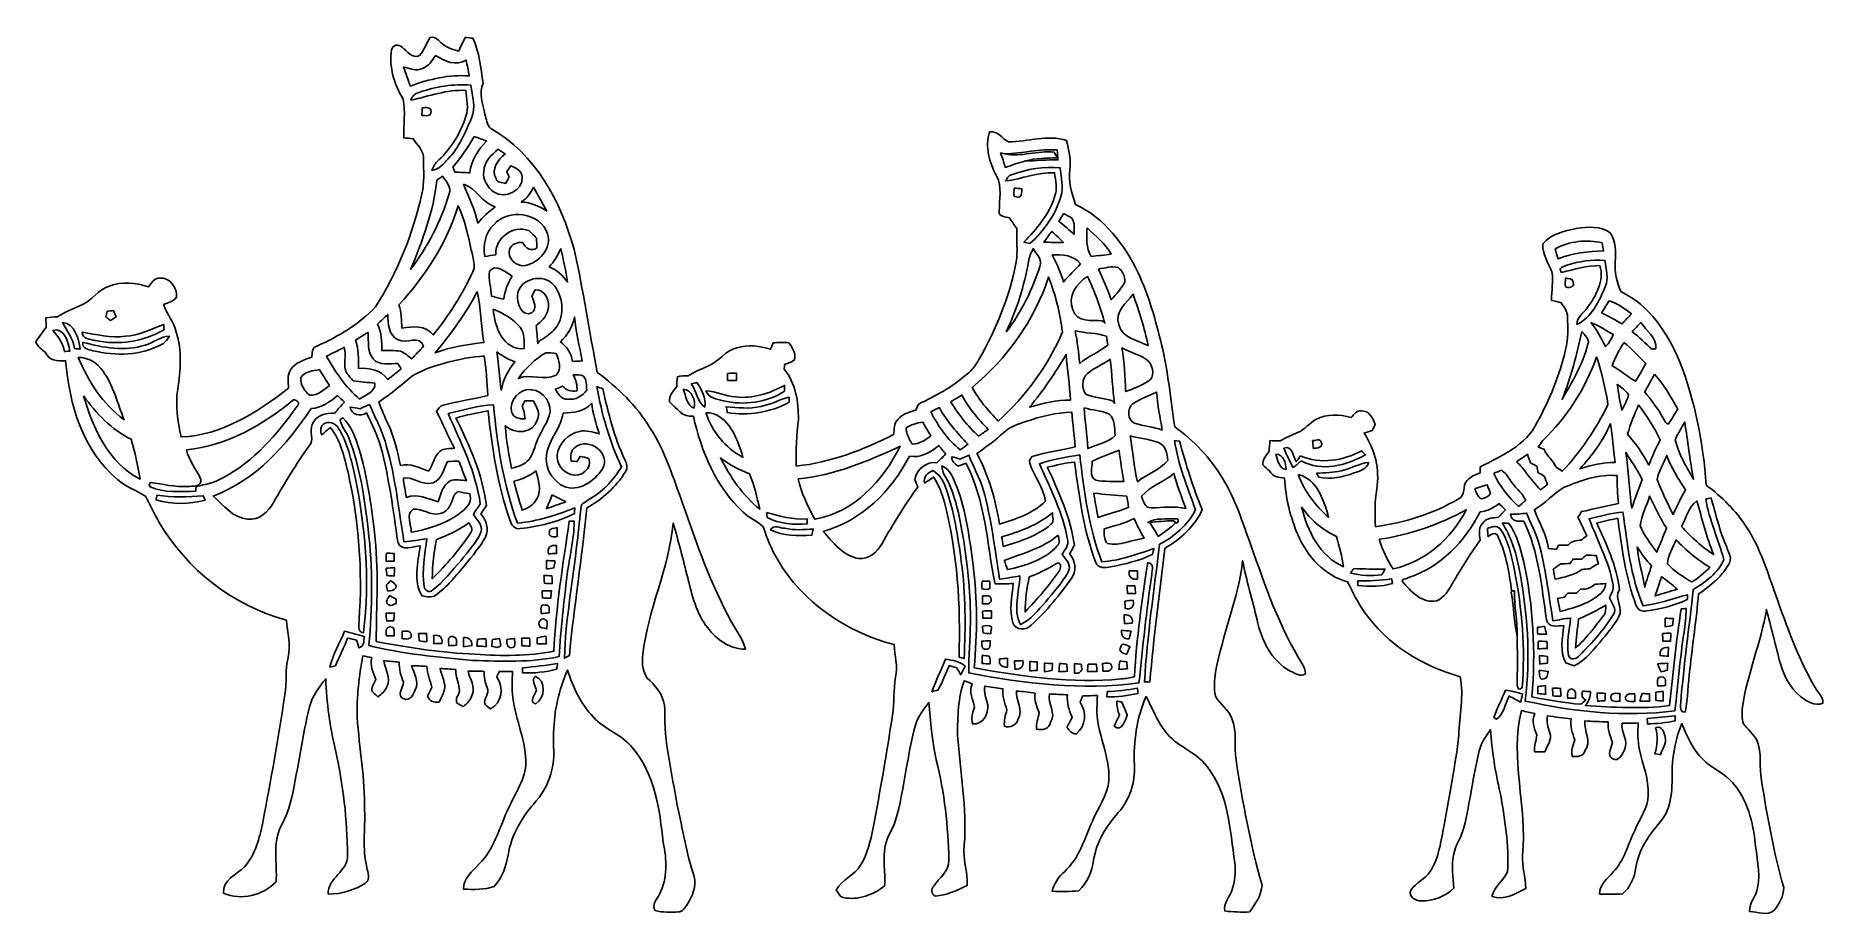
# Model space of a CAD drawing. Header units: centimetres. Extents: x -12.6 to 12.6, y -6.2 to 6.2.
import ezdxf

# ---------------------------------------------------------------- set-up
doc = ezdxf.new("R2010")
doc.units = ezdxf.units.CM
doc.header["$MEASUREMENT"] = 0
doc.layers.add('Camada 1', color=7, linetype='Continuous')

msp = doc.modelspace()

# ---------------------------------------------------------------- linework, layer by layer
at = {"layer": 'Camada 1', "color": 177}
for points, knots in [([(-7.20865, 5.93794), (-7.13951, 6.00957), (-7.11376, 6.11011), (-7.05838, 6.19125), (-7.05838, 6.19125), (-6.97971, 6.217), (-6.93525, 6.14115), (-6.88057, 6.10093), (-6.88057, 6.10093), (-6.81918, 6.04448), (-6.73805, 6.0198), (-6.65868, 6.0018), (-6.65868, 6.0018), (-6.62552, 6.06531), (-6.59448, 6.12951), (-6.56412, 6.19441), (-6.56412, 6.19441), (-6.53696, 6.19125), (-6.48229, 6.18525), (-6.45512, 6.18208), (-6.45512, 6.18208), (-6.36622, 5.98452), (-6.33942, 5.76438), (-6.3126, 5.55096), (-6.3126, 5.55096), (-6.37433, 5.40773), (-6.3126, 5.25531), (-6.28685, 5.11104), (-6.28685, 5.11104), (-6.26497, 5.04296), (-6.25897, 4.95899), (-6.20253, 4.9096), (-6.20253, 4.9096), (-5.5753, 4.55719), (-5.21124, 3.87809), (-5.02813, 3.20428), (-5.02813, 3.20428), (-4.89937, 2.63136), (-4.81259, 2.05034), (-4.70181, 1.47389), (-4.70181, 1.47389), (-4.41254, 1.25906), (-4.14689, 1.00471), (-3.95922, 0.69461), (-3.95922, 0.69461), (-3.74685, 0.36335), (-3.62725, -0.0141), (-3.49603, -0.38169), (-3.49603, -0.38169), (-3.29635, -0.94368), (-3.10373, -1.51236), (-2.8134, -2.03553), (-2.8134, -2.03553), (-2.74601, -2.16393), (-2.64759, -2.27894), (-2.61443, -2.42322), (-2.61443, -2.42322), (-2.82892, -2.43063), (-3.02012, -2.28669), (-3.14537, -2.12407), (-3.14537, -2.12407), (-3.30799, -1.92263), (-3.36444, -1.66475), (-3.42793, -1.42027), (-3.42793, -1.42027), (-3.49108, -1.16134), (-3.55706, -0.90346), (-3.6322, -0.64805), (-3.6322, -0.64805), (-3.69076, -1.28305), (-3.98744, -1.86725), (-4.06011, -2.50013), (-4.06011, -2.50013), (-4.07317, -2.62819), (-4.06752, -2.77741), (-3.96239, -2.86843), (-3.96239, -2.86843), (-3.84703, -2.97461), (-3.74931, -3.11431), (-3.75038, -3.27766), (-3.75038, -3.27766), (-3.76307, -3.73203), (-3.65054, -4.17583), (-3.57399, -4.62068), (-3.57399, -4.62068), (-3.50202, -4.95723), (-3.44452, -5.29872), (-3.33798, -5.62715), (-3.33798, -5.62715), (-3.29459, -5.76509), (-3.36479, -5.90373), (-3.43288, -6.02051), (-3.43288, -6.02051), (-3.46499, -6.0639), (-3.49673, -6.12916), (-3.55988, -6.12668), (-3.55988, -6.12668), (-3.66854, -6.13127), (-3.78071, -6.13692), (-3.88654, -6.10763), (-3.88654, -6.10763), (-3.94229, -6.02509), (-3.86045, -5.94783), (-3.82658, -5.87691), (-3.82658, -5.87691), (-3.70981, -5.65255), (-3.72004, -5.38938), (-3.7726, -5.14879), (-3.7726, -5.14879), (-3.8234, -4.68417), (-3.88761, -4.18394), (-4.20616, -3.81706), (-4.20616, -3.81706), (-4.35151, -3.62549), (-4.59809, -3.55847), (-4.75684, -3.38242), (-4.75684, -3.38242), (-4.93289, -3.19722), (-5.04542, -2.96157), (-5.12092, -2.71992), (-5.12092, -2.71992), (-5.2444, -2.99544), (-5.31001, -3.2953), (-5.31741, -3.59728), (-5.31741, -3.59728), (-5.32835, -3.7726), (-5.29483, -3.95145), (-5.34246, -4.12326), (-5.34246, -4.12326), (-5.37915, -4.28483), (-5.45217, -4.43864), (-5.5626, -4.56318), (-5.5626, -4.56318), (-5.75556, -4.77801), (-5.91326, -5.03695), (-5.96018, -5.32518), (-5.96018, -5.32518), (-5.98523, -5.48604), (-6.04485, -5.64761), (-6.15738, -5.76791), (-6.15738, -5.76791), (-6.29179, -5.82012), (-6.44418, -5.80848), (-6.58671, -5.80707), (-6.58671, -5.80707), (-6.58988, -5.65291), (-6.46219, -5.55308), (-6.36658, -5.45146), (-6.36658, -5.45146), (-6.16126, -5.24932), (-6.08787, -4.96217), (-5.97252, -4.70746), (-5.97252, -4.70746), (-5.88432, -4.49121), (-5.73088, -4.29718), (-5.71005, -4.05799), (-5.71005, -4.05799), (-5.69524, -3.7285), (-5.85681, -3.42723), (-5.89068, -3.10444), (-5.89068, -3.10444), (-5.90868, -2.98343), (-5.90125, -2.86066), (-5.89738, -2.73931), (-5.89738, -2.73931), (-5.95948, -2.73897), (-6.02156, -2.73826), (-6.08365, -2.7379), (-6.08365, -2.7379), (-6.09282, -2.75766), (-6.11082, -2.79788), (-6.11964, -2.81798), (-6.11964, -2.81798), (-6.01451, -2.96262), (-6.0399, -3.18065), (-6.20713, -3.26672), (-6.20713, -3.26672), (-6.22618, -3.25154), (-6.26426, -3.22121), (-6.28368, -3.20604), (-6.28368, -3.20604), (-6.31825, -3.12596), (-6.2103, -3.04906), (-6.25544, -2.96686), (-6.25544, -2.96686), (-6.28438, -2.89348), (-6.30096, -2.81693), (-6.29813, -2.7379), (-6.29813, -2.7379), (-6.37222, -2.73578), (-6.44666, -2.73368), (-6.52039, -2.73402), (-6.52039, -2.73402), (-6.50309, -2.84514), (-6.4149, -2.95416), (-6.4643, -3.0674), (-6.4643, -3.0674), (-6.48334, -3.13725), (-6.53661, -3.18769), (-6.58988, -3.23285), (-6.58988, -3.23285), (-6.61317, -3.2198), (-6.65973, -3.19405), (-6.68301, -3.18135), (-6.68301, -3.18135), (-6.68443, -3.16371), (-6.68725, -3.12914), (-6.68867, -3.11185), (-6.68867, -3.11185), (-6.58035, -2.98732), (-6.71054, -2.8515), (-6.69783, -2.71251), (-6.69783, -2.71251), (-6.77121, -2.70651), (-6.84494, -2.7005), (-6.91832, -2.69662), (-6.91832, -2.69662), (-6.89751, -2.77318), (-6.86611, -2.84726), (-6.85305, -2.92629), (-6.85305, -2.92629), (-6.84072, -3.01625), (-6.89434, -3.09386), (-6.93313, -3.17005), (-6.93313, -3.17005), (-7.00792, -3.17675), (-7.0746, -3.16194), (-7.094, -3.08044), (-7.094, -3.08044), (-7.07248, -3.04129), (-7.05272, -3.00143), (-7.03438, -2.96121), (-7.03438, -2.96121), (-7.0559, -2.86315), (-7.10318, -2.77071), (-7.10282, -2.66805), (-7.10282, -2.66805), (-7.17549, -2.66276), (-7.24782, -2.65888), (-7.32048, -2.65747), (-7.32048, -2.65747), (-7.28345, -2.76542), (-7.21184, -2.88325), (-7.26687, -2.99826), (-7.26687, -2.99826), (-7.29333, -3.06105), (-7.34518, -3.16476), (-7.42914, -3.12596), (-7.42914, -3.12596), (-7.53426, -3.08044), (-7.44326, -2.96757), (-7.43267, -2.89102), (-7.43267, -2.89102), (-7.46831, -2.79964), (-7.49828, -2.70544), (-7.49511, -2.60597), (-7.49511, -2.60597), (-7.56742, -2.59997), (-7.6401, -2.59396), (-7.71243, -2.58903), (-7.71243, -2.58903), (-7.69055, -2.70898), (-7.6027, -2.83279), (-7.66903, -2.95346), (-7.66903, -2.95346), (-7.6909, -3.0173), (-7.74664, -3.05822), (-7.79709, -3.09845), (-7.79709, -3.09845), (-7.82601, -3.05893), (-7.90363, -3.02612), (-7.87681, -2.96545), (-7.87681, -2.96545), (-7.86024, -2.92664), (-7.84189, -2.8889), (-7.82179, -2.85221), (-7.82179, -2.85221), (-7.8687, -2.75519), (-7.90434, -2.65182), (-7.88105, -2.54282), (-7.88105, -2.54282), (-7.91316, -2.53717), (-7.97701, -2.52589), (-8.00876, -2.51989), (-8.00876, -2.51989), (-8.05603, -2.80563), (-8.09837, -3.09457), (-8.08601, -3.3849), (-8.08601, -3.3849), (-8.05708, -3.82128), (-7.97418, -4.25379), (-7.98159, -4.69265), (-7.98159, -4.69265), (-7.97065, -4.96181), (-8.01722, -5.23592), (-7.94914, -5.5005), (-7.94914, -5.5005), (-7.93679, -5.57354), (-7.89515, -5.66313), (-7.96748, -5.71923), (-7.96748, -5.71923), (-8.12129, -5.82083), (-8.31003, -5.8748), (-8.49488, -5.87516), (-8.49488, -5.87516), (-8.5097, -5.6469), (-8.20561, -5.55412), (-8.22465, -5.32589), (-8.22465, -5.32589), (-8.22395, -4.82847), (-8.28463, -4.33139), (-8.39363, -3.84598), (-8.39363, -3.84598), (-8.46984, -3.51649), (-8.51887, -3.17994), (-8.5284, -2.84198), (-8.5284, -2.84198), (-8.62329, -2.96087), (-8.72384, -3.08327), (-8.75665, -3.23603), (-8.75665, -3.23603), (-8.86389, -3.65583), (-8.91433, -4.08763), (-9.00818, -4.51026), (-9.00818, -4.51026), (-9.03922, -4.65137), (-9.08966, -4.78754), (-9.15882, -4.91489), (-9.15882, -4.91489), (-9.28546, -5.15902), (-9.21103, -5.44089), (-9.22902, -5.70159), (-9.22902, -5.70159), (-9.4114, -5.89244), (-9.72326, -5.97288), (-9.96879, -5.86246), (-9.96879, -5.86246), (-9.98749, -5.67195), (-9.78675, -5.60387), (-9.67669, -5.49205), (-9.67669, -5.49205), (-9.52146, -5.32058), (-9.46432, -5.0874), (-9.41704, -4.86692), (-9.41704, -4.86692), (-9.3038, -4.26861), (-9.19374, -3.66959), (-9.1066, -3.06704), (-9.1066, -3.06704), (-9.07556, -2.89312), (-9.10307, -2.71392), (-9.06039, -2.54175), (-9.06039, -2.54175), (-9.0177, -2.36677), (-9.06497, -2.18897), (-9.08438, -2.01436), (-9.08438, -2.01436), (-9.83191, -1.81434), (-10.48631, -1.30562), (-10.87649, -0.63853), (-10.87649, -0.63853), (-10.95092, -0.52034), (-11.00067, -0.38876), (-11.07087, -0.26846), (-11.07087, -0.26846), (-11.20104, -0.18837), (-11.35027, -0.13864), (-11.46492, -0.03386), (-11.46492, -0.03386), (-11.95423, 0.37217), (-12.14649, 1.02729), (-12.19658, 1.639), (-12.19658, 1.639), (-12.30911, 1.63264), (-12.43894, 1.63583), (-12.48269, 1.76106), (-12.48269, 1.76106), (-12.54195, 1.79387), (-12.5857, 1.84502), (-12.61744, 1.90394), (-12.61744, 1.90394), (-12.57194, 1.9745), (-12.52396, 2.04294), (-12.47104, 2.10784), (-12.47104, 2.10784), (-12.47245, 2.15299), (-12.47316, 2.19779), (-12.47387, 2.2426), (-12.47387, 2.2426), (-12.42025, 2.25142), (-12.36591, 2.25602), (-12.31159, 2.25743), (-12.31159, 2.25743), (-12.20716, 2.32762), (-12.08933, 2.37101), (-11.97504, 2.42111), (-11.97504, 2.42111), (-11.82758, 2.48742), (-11.73726, 2.63983), (-11.58098, 2.68993), (-11.58098, 2.68993), (-11.40213, 2.7566), (-11.20457, 2.7425), (-11.02713, 2.67899), (-11.02713, 2.67899), (-10.9869, 2.7312), (-10.94598, 2.80882), (-10.86767, 2.8007), (-10.86767, 2.8007), (-10.72656, 2.81834), (-10.61825, 2.66593), (-10.63554, 2.53576), (-10.63554, 2.53576), (-10.67011, 2.46803), (-10.75513, 2.46203), (-10.81652, 2.43134), (-10.81652, 2.43134), (-10.76783, 2.29658), (-10.66905, 2.18475), (-10.63625, 2.04328), (-10.63625, 2.04328), (-10.55404, 1.78152), (-10.57416, 1.50354), (-10.61649, 1.23647), (-10.61649, 1.23647), (-10.65353, 1.01177), (-10.61226, 0.78527), (-10.56816, 0.56479), (-10.56816, 0.56479), (-9.99455, 0.58525), (-9.49465, 0.91617), (-9.05263, 1.25306), (-9.05263, 1.25306), (-9.05721, 1.3395), (-9.07732, 1.43581), (-9.02511, 1.5127), (-9.02511, 1.5127), (-8.95879, 1.61466), (-8.83531, 1.65064), (-8.72596, 1.68733), (-8.72596, 1.68733), (-8.71925, 1.74519), (-8.72525, 1.8235), (-8.65645, 1.84538), (-8.65645, 1.84538), (-8.35307, 1.97979), (-8.05814, 2.15477), (-7.82849, 2.39713), (-7.82849, 2.39713), (-7.52016, 2.88325), (-7.29933, 3.42582), (-7.1762, 3.98814), (-7.1762, 3.98814), (-7.13422, 4.1483), (-7.15327, 4.31446), (-7.15151, 4.47781), (-7.15151, 4.47781), (-7.14516, 4.59351), (-7.23793, 4.67606), (-7.29684, 4.76532), (-7.29684, 4.76532), (-7.34094, 4.7699), (-7.38504, 4.77485), (-7.42914, 4.78013), (-7.42914, 4.78013), (-7.43795, 4.96147), (-7.40056, 5.14738), (-7.44044, 5.32553), (-7.44044, 5.32553), (-7.56143, 5.53366), (-7.64258, 5.77639), (-7.60095, 6.01909), (-7.60095, 6.01909), (-7.59142, 6.08787), (-7.49793, 6.10763), (-7.45455, 6.05649), (-7.45455, 6.05649), (-7.38292, 6.00251), (-7.31273, 5.89031), (-7.20865, 5.93794)], [0, 0, 0, 0, 0.00826446, 0.00826446, 0.00826446, 0.00826446, 0.01652893, 0.01652893, 0.01652893, 0.01652893, 0.02479339, 0.02479339, 0.02479339, 0.02479339, 0.03305785, 0.03305785, 0.03305785, 0.03305785, 0.04132231, 0.04132231, 0.04132231, 0.04132231, 0.04958678, 0.04958678, 0.04958678, 0.04958678, 0.05785124, 0.05785124, 0.05785124, 0.05785124, 0.0661157, 0.0661157, 0.0661157, 0.0661157, 0.07438017, 0.07438017, 0.07438017, 0.07438017, 0.08264463, 0.08264463, 0.08264463, 0.08264463, 0.09090909, 0.09090909, 0.09090909, 0.09090909, 0.09917355, 0.09917355, 0.09917355, 0.09917355, 0.10743802, 0.10743802, 0.10743802, 0.10743802, 0.11570248, 0.11570248, 0.11570248, 0.11570248, 0.12396694, 0.12396694, 0.12396694, 0.12396694, 0.1322314, 0.1322314, 0.1322314, 0.1322314, 0.14049587, 0.14049587, 0.14049587, 0.14049587, 0.14876033, 0.14876033, 0.14876033, 0.14876033, 0.15702479, 0.15702479, 0.15702479, 0.15702479, 0.16528926, 0.16528926, 0.16528926, 0.16528926, 0.17355372, 0.17355372, 0.17355372, 0.17355372, 0.18181818, 0.18181818, 0.18181818, 0.18181818, 0.19008264, 0.19008264, 0.19008264, 0.19008264, 0.19834711, 0.19834711, 0.19834711, 0.19834711, 0.20661157, 0.20661157, 0.20661157, 0.20661157, 0.21487603, 0.21487603, 0.21487603, 0.21487603, 0.2231405, 0.2231405, 0.2231405, 0.2231405, 0.23140496, 0.23140496, 0.23140496, 0.23140496, 0.23966942, 0.23966942, 0.23966942, 0.23966942, 0.24793388, 0.24793388, 0.24793388, 0.24793388, 0.25619835, 0.25619835, 0.25619835, 0.25619835, 0.26446281, 0.26446281, 0.26446281, 0.26446281, 0.27272727, 0.27272727, 0.27272727, 0.27272727, 0.28099174, 0.28099174, 0.28099174, 0.28099174, 0.2892562, 0.2892562, 0.2892562, 0.2892562, 0.29752066, 0.29752066, 0.29752066, 0.29752066, 0.30578512, 0.30578512, 0.30578512, 0.30578512, 0.31404959, 0.31404959, 0.31404959, 0.31404959, 0.32231405, 0.32231405, 0.32231405, 0.32231405, 0.33057851, 0.33057851, 0.33057851, 0.33057851, 0.33884298, 0.33884298, 0.33884298, 0.33884298, 0.34710744, 0.34710744, 0.34710744, 0.34710744, 0.3553719, 0.3553719, 0.3553719, 0.3553719, 0.36363636, 0.36363636, 0.36363636, 0.36363636, 0.37190083, 0.37190083, 0.37190083, 0.37190083, 0.38016529, 0.38016529, 0.38016529, 0.38016529, 0.38842975, 0.38842975, 0.38842975, 0.38842975, 0.39669421, 0.39669421, 0.39669421, 0.39669421, 0.40495868, 0.40495868, 0.40495868, 0.40495868, 0.41322314, 0.41322314, 0.41322314, 0.41322314, 0.4214876, 0.4214876, 0.4214876, 0.4214876, 0.42975207, 0.42975207, 0.42975207, 0.42975207, 0.43801653, 0.43801653, 0.43801653, 0.43801653, 0.44628099, 0.44628099, 0.44628099, 0.44628099, 0.45454545, 0.45454545, 0.45454545, 0.45454545, 0.46280992, 0.46280992, 0.46280992, 0.46280992, 0.47107438, 0.47107438, 0.47107438, 0.47107438, 0.47933884, 0.47933884, 0.47933884, 0.47933884, 0.48760331, 0.48760331, 0.48760331, 0.48760331, 0.49586777, 0.49586777, 0.49586777, 0.49586777, 0.50413223, 0.50413223, 0.50413223, 0.50413223, 0.51239669, 0.51239669, 0.51239669, 0.51239669, 0.52066116, 0.52066116, 0.52066116, 0.52066116, 0.52892562, 0.52892562, 0.52892562, 0.52892562, 0.53719008, 0.53719008, 0.53719008, 0.53719008, 0.54545455, 0.54545455, 0.54545455, 0.54545455, 0.55371901, 0.55371901, 0.55371901, 0.55371901, 0.56198347, 0.56198347, 0.56198347, 0.56198347, 0.57024793, 0.57024793, 0.57024793, 0.57024793, 0.5785124, 0.5785124, 0.5785124, 0.5785124, 0.58677686, 0.58677686, 0.58677686, 0.58677686, 0.59504132, 0.59504132, 0.59504132, 0.59504132, 0.60330579, 0.60330579, 0.60330579, 0.60330579, 0.61157025, 0.61157025, 0.61157025, 0.61157025, 0.61983471, 0.61983471, 0.61983471, 0.61983471, 0.62809917, 0.62809917, 0.62809917, 0.62809917, 0.63636364, 0.63636364, 0.63636364, 0.63636364, 0.6446281, 0.6446281, 0.6446281, 0.6446281, 0.65289256, 0.65289256, 0.65289256, 0.65289256, 0.66115702, 0.66115702, 0.66115702, 0.66115702, 0.66942149, 0.66942149, 0.66942149, 0.66942149, 0.67768595, 0.67768595, 0.67768595, 0.67768595, 0.68595041, 0.68595041, 0.68595041, 0.68595041, 0.69421488, 0.69421488, 0.69421488, 0.69421488, 0.70247934, 0.70247934, 0.70247934, 0.70247934, 0.7107438, 0.7107438, 0.7107438, 0.7107438, 0.71900826, 0.71900826, 0.71900826, 0.71900826, 0.72727273, 0.72727273, 0.72727273, 0.72727273, 0.73553719, 0.73553719, 0.73553719, 0.73553719, 0.74380165, 0.74380165, 0.74380165, 0.74380165, 0.75206612, 0.75206612, 0.75206612, 0.75206612, 0.76033058, 0.76033058, 0.76033058, 0.76033058, 0.76859504, 0.76859504, 0.76859504, 0.76859504, 0.7768595, 0.7768595, 0.7768595, 0.7768595, 0.78512397, 0.78512397, 0.78512397, 0.78512397, 0.79338843, 0.79338843, 0.79338843, 0.79338843, 0.80165289, 0.80165289, 0.80165289, 0.80165289, 0.80991736, 0.80991736, 0.80991736, 0.80991736, 0.81818182, 0.81818182, 0.81818182, 0.81818182, 0.82644628, 0.82644628, 0.82644628, 0.82644628, 0.83471074, 0.83471074, 0.83471074, 0.83471074, 0.84297521, 0.84297521, 0.84297521, 0.84297521, 0.85123967, 0.85123967, 0.85123967, 0.85123967, 0.85950413, 0.85950413, 0.85950413, 0.85950413, 0.8677686, 0.8677686, 0.8677686, 0.8677686, 0.87603306, 0.87603306, 0.87603306, 0.87603306, 0.88429752, 0.88429752, 0.88429752, 0.88429752, 0.89256198, 0.89256198, 0.89256198, 0.89256198, 0.90082645, 0.90082645, 0.90082645, 0.90082645, 0.90909091, 0.90909091, 0.90909091, 0.90909091, 0.91735537, 0.91735537, 0.91735537, 0.91735537, 0.92561983, 0.92561983, 0.92561983, 0.92561983, 0.9338843, 0.9338843, 0.9338843, 0.9338843, 0.94214876, 0.94214876, 0.94214876, 0.94214876, 0.95041322, 0.95041322, 0.95041322, 0.95041322, 0.95867769, 0.95867769, 0.95867769, 0.95867769, 0.96694215, 0.96694215, 0.96694215, 0.96694215, 0.97520661, 0.97520661, 0.97520661, 0.97520661, 0.98347107, 0.98347107, 0.98347107, 0.98347107, 1, 1, 1, 1]), ([(-6.98076, 5.93901), (-6.98076, 5.93901), (-6.98076, 5.93901), (-6.98076, 5.93901), (-6.98076, 5.93901), (-7.0305, 5.86846), (-7.07918, 5.7866), (-7.16633, 5.75768), (-7.16633, 5.75768), (-7.2517, 5.71253), (-7.34625, 5.75802), (-7.43162, 5.77639), (-7.43162, 5.77639), (-7.40268, 5.68607), (-7.37059, 5.59681), (-7.33531, 5.50898), (-7.33531, 5.50898), (-7.07143, 5.60951), (-6.78956, 5.66949), (-6.50592, 5.65255), (-6.50592, 5.65255), (-6.5211, 5.72628), (-6.53555, 5.80002), (-6.54931, 5.87375), (-6.54931, 5.87375), (-6.69183, 5.78731), (-6.85553, 5.85504), (-6.98076, 5.93901)], [0, 0, 0, 0, 0.125, 0.125, 0.125, 0.125, 0.25, 0.25, 0.25, 0.25, 0.375, 0.375, 0.375, 0.375, 0.5, 0.5, 0.5, 0.5, 0.625, 0.625, 0.625, 0.625, 0.75, 0.75, 0.75, 0.75, 1, 1, 1, 1]), ([(-7.21325, 5.41937), (-7.21325, 5.41937), (-7.21325, 5.41937), (-7.21325, 5.41937), (-7.21325, 5.41937), (-7.27039, 5.40807), (-7.31061, 5.36609), (-7.3293, 5.31142), (-7.3293, 5.31142), (-7.07214, 5.36081), (-6.82201, 5.46559), (-6.55425, 5.44617), (-6.55425, 5.44617), (-6.54473, 5.32587), (-6.51298, 5.20135), (-6.55284, 5.08282), (-6.55284, 5.08282), (-6.62798, 4.85069), (-6.75886, 4.63515), (-6.93632, 4.46687), (-6.93632, 4.46687), (-6.98041, 4.42665), (-7.01674, 4.37868), (-7.03226, 4.31977), (-7.03226, 4.31977), (-6.93384, 4.33139), (-6.87175, 4.41289), (-6.8079, 4.47852), (-6.8079, 4.47852), (-6.65056, 4.64078), (-6.56342, 4.85352), (-6.47488, 5.05777), (-6.47488, 5.05777), (-6.40503, 5.207), (-6.46923, 5.36857), (-6.48475, 5.52202), (-6.48475, 5.52202), (-6.73169, 5.54002), (-6.98005, 5.50121), (-7.21325, 5.41937)], [0, 0, 0, 0, 0.09090909, 0.09090909, 0.09090909, 0.09090909, 0.18181818, 0.18181818, 0.18181818, 0.18181818, 0.27272727, 0.27272727, 0.27272727, 0.27272727, 0.36363636, 0.36363636, 0.36363636, 0.36363636, 0.45454545, 0.45454545, 0.45454545, 0.45454545, 0.54545455, 0.54545455, 0.54545455, 0.54545455, 0.63636364, 0.63636364, 0.63636364, 0.63636364, 0.72727273, 0.72727273, 0.72727273, 0.72727273, 0.81818182, 0.81818182, 0.81818182, 0.81818182, 1, 1, 1, 1]), ([(-7.17055, 5.20135), (-7.17055, 5.20135), (-7.17055, 5.20135), (-7.17055, 5.20135), (-7.17055, 5.20135), (-7.17161, 5.16643), (-7.17267, 5.13115), (-7.17373, 5.09588), (-7.17373, 5.09588), (-7.11834, 5.09128), (-7.04814, 5.07152), (-7.04144, 5.1509), (-7.04144, 5.1509), (-7.05414, 5.22181), (-7.11834, 5.20488), (-7.17055, 5.20135)], [0, 0, 0, 0, 0.2, 0.2, 0.2, 0.2, 0.4, 0.4, 0.4, 0.4, 0.6, 0.6, 0.6, 0.6, 1, 1, 1, 1]), ([(-6.43784, 4.79812), (-6.43784, 4.79812), (-6.43784, 4.79812), (-6.43784, 4.79812), (-6.43784, 4.79812), (-6.52322, 4.64502), (-6.6241, 4.50074), (-6.737, 4.36667), (-6.737, 4.36667), (-6.72994, 4.34869), (-6.71583, 4.31305), (-6.70913, 4.29541), (-6.70913, 4.29541), (-6.63892, 4.29294), (-6.56872, 4.28978), (-6.49887, 4.28518), (-6.49887, 4.28518), (-6.48194, 4.46156), (-6.38457, 4.61081), (-6.26215, 4.73251), (-6.26215, 4.73251), (-6.32037, 4.7558), (-6.37857, 4.77838), (-6.43784, 4.79812)], [0, 0, 0, 0, 0.14285714, 0.14285714, 0.14285714, 0.14285714, 0.28571429, 0.28571429, 0.28571429, 0.28571429, 0.42857143, 0.42857143, 0.42857143, 0.42857143, 0.57142857, 0.57142857, 0.57142857, 0.57142857, 0.71428571, 0.71428571, 0.71428571, 0.71428571, 1, 1, 1, 1]), ([(0.82868, 4.86409), (0.94543, 4.8789), (1.00259, 4.76919), (1.09466, 4.72334), (1.09466, 4.72334), (1.3663, 4.72298), (1.64641, 4.83059), (1.91416, 4.74062), (1.91416, 4.74062), (1.94027, 4.60691), (1.98154, 4.47111), (1.95932, 4.33351), (1.95932, 4.33351), (1.9371, 4.16594), (1.98437, 3.99908), (2.03904, 3.8421), (2.03904, 3.8421), (2.4451, 3.65054), (2.73156, 3.27306), (2.92135, 2.87619), (2.92135, 2.87619), (3.0734, 2.55517), (3.16793, 2.21121), (3.25261, 1.86725), (3.25261, 1.86725), (3.34751, 1.48731), (3.37572, 1.09536), (3.43782, 0.70943), (3.43782, 0.70943), (3.70628, 0.51399), (3.94194, 0.27057), (4.11091, -0.01658), (4.11091, -0.01658), (4.29224, -0.30902), (4.39454, -0.63994), (4.51167, -0.96131), (4.51167, -0.96131), (4.71452, -1.53353), (4.90996, -2.11632), (5.23592, -2.63313), (5.23592, -2.63313), (5.26274, -2.67441), (5.2825, -2.72167), (5.28072, -2.77247), (5.28072, -2.77247), (5.21158, -2.82434), (5.13221, -2.7626), (5.06623, -2.73402), (5.06623, -2.73402), (4.79812, -2.59079), (4.6616, -2.29481), (4.59775, -2.01048), (4.59775, -2.01048), (4.53602, -1.73214), (4.44641, -1.46049), (4.39525, -1.17968), (4.39525, -1.17968), (4.3321, -1.71803), (4.1081, -2.21933), (4.01355, -2.75096), (4.01355, -2.75096), (3.99908, -2.86103), (3.98709, -2.97568), (4.01319, -3.08504), (4.01319, -3.08504), (4.0707, -3.20498), (4.20051, -3.27554), (4.24497, -3.40395), (4.24497, -3.40395), (4.32328, -3.58846), (4.26685, -3.79236), (4.30213, -3.98463), (4.30213, -3.98463), (4.39525, -4.57834), (4.50427, -5.17207), (4.66831, -5.75062), (4.66831, -5.75062), (4.65878, -5.8928), (4.57553, -6.01451), (4.49579, -6.12739), (4.49579, -6.12739), (4.37761, -6.13056), (4.25944, -6.12846), (4.14231, -6.11328), (4.14231, -6.11328), (4.12608, -6.00357), (4.20722, -5.92137), (4.24249, -5.82541), (4.24249, -5.82541), (4.29153, -5.70123), (4.29331, -5.56506), (4.28483, -5.43418), (4.28483, -5.43418), (4.21534, -4.97063), (4.20051, -4.46017), (3.8929, -4.07811), (3.8929, -4.07811), (3.73839, -3.86221), (3.45298, -3.79801), (3.30234, -3.57823), (3.30234, -3.57823), (3.17923, -3.43605), (3.12773, -3.25225), (3.03283, -3.0935), (3.03283, -3.0935), (2.90018, -3.39548), (2.85503, -3.72991), (2.86985, -4.05765), (2.86985, -4.05765), (2.88395, -4.2986), (2.80387, -4.54589), (2.64266, -4.72722), (2.64266, -4.72722), (2.47368, -4.91559), (2.33398, -5.14244), (2.29481, -5.39608), (2.29481, -5.39608), (2.26976, -5.5573), (2.2052, -5.71534), (2.08455, -5.8286), (2.08455, -5.8286), (1.95967, -5.83742), (1.83409, -5.84799), (1.70921, -5.83564), (1.70921, -5.83564), (1.73743, -5.72523), (1.80128, -5.62997), (1.88665, -5.55554), (1.88665, -5.55554), (2.09091, -5.36821), (2.17028, -5.09481), (2.27682, -4.84823), (2.27682, -4.84823), (2.35513, -4.65771), (2.49166, -4.48592), (2.50895, -4.27426), (2.50895, -4.27426), (2.53223, -3.92041), (2.32692, -3.59974), (2.34138, -3.24731), (2.34138, -3.24731), (2.34244, -3.19122), (2.34456, -3.13513), (2.34843, -3.07939), (2.34843, -3.07939), (2.27965, -3.0801), (2.21156, -3.08081), (2.14312, -3.08115), (2.14312, -3.08115), (2.13289, -3.10409), (2.11278, -3.15066), (2.10255, -3.17358), (2.10255, -3.17358), (2.2031, -3.31257), (2.18617, -3.5066), (2.05246, -3.61702), (2.05246, -3.61702), (1.9879, -3.62832), (1.95579, -3.56588), (1.91876, -3.52812), (1.91876, -3.52812), (1.94344, -3.48085), (1.96814, -3.43358), (1.99319, -3.38632), (1.99319, -3.38632), (1.94768, -3.28648), (1.90994, -3.18135), (1.92792, -3.06987), (1.92792, -3.06987), (1.84221, -3.06422), (1.75612, -3.05964), (1.67075, -3.0554), (1.67075, -3.0554), (1.63829, -3.19298), (1.77482, -3.3221), (1.68804, -3.45369), (1.68804, -3.45369), (1.66722, -3.55177), (1.57268, -3.57046), (1.48695, -3.55353), (1.48695, -3.55353), (1.48802, -3.4731), (1.50953, -3.39619), (1.52681, -3.31893), (1.52681, -3.31893), (1.48978, -3.23179), (1.4545, -3.14254), (1.46967, -3.04587), (1.46967, -3.04587), (1.38253, -3.03142), (1.2947, -3.02083), (1.20685, -3.01449), (1.20685, -3.01449), (1.19839, -3.15136), (1.31163, -3.28682), (1.22731, -3.41736), (1.22731, -3.41736), (1.19909, -3.50061), (1.11936, -3.53554), (1.03716, -3.51189), (1.03716, -3.51189), (1.02763, -3.43217), (1.05268, -3.35667), (1.07173, -3.28048), (1.07173, -3.28048), (1.03893, -3.18416), (1.00259, -3.08715), (1.01528, -2.98343), (1.01528, -2.98343), (0.92991, -2.97144), (0.84454, -2.95804), (0.75952, -2.94604), (0.75952, -2.94604), (0.74153, -3.03705), (0.78317, -3.12137), (0.80151, -3.20852), (0.80151, -3.20852), (0.81526, -3.33304), (0.73695, -3.49532), (0.59124, -3.47698), (0.59124, -3.47698), (0.5662, -3.39689), (0.58313, -3.31823), (0.61595, -3.24379), (0.61595, -3.24379), (0.59372, -3.13407), (0.53199, -3.02682), (0.58313, -2.91394), (0.58313, -2.91394), (0.55527, -2.90264), (0.49954, -2.88079), (0.47166, -2.86948), (0.47166, -2.86948), (0.38135, -3.1115), (0.37818, -3.37855), (0.37606, -3.63431), (0.37606, -3.63431), (0.41205, -4.15042), (0.51118, -4.66548), (0.4713, -5.18478), (0.4713, -5.18478), (0.44944, -5.37669), (0.51822, -5.56224), (0.51328, -5.7531), (0.51328, -5.7531), (0.37076, -5.82471), (0.22153, -5.89104), (0.06068, -5.90444), (0.06068, -5.90444), (0.00034, -5.87657), (0.00034, -5.8046), (0.04339, -5.76155), (0.04339, -5.76155), (0.1143, -5.64127), (0.26353, -5.55342), (0.25435, -5.39855), (0.25435, -5.39855), (0.24377, -4.92337), (0.19156, -4.44641), (0.07725, -3.98426), (0.07725, -3.98426), (0.01622, -3.71827), (-0.00528, -3.44557), (-0.0275, -3.17429), (-0.0275, -3.17429), (-0.10018, -3.27413), (-0.18486, -3.37114), (-0.21554, -3.49391), (-0.21554, -3.49391), (-0.3429, -3.93381), (-0.36865, -4.39596), (-0.49742, -4.83551), (-0.49742, -4.83551), (-0.53622, -4.95899), (-0.61841, -5.06552), (-0.64276, -5.1943), (-0.64276, -5.1943), (-0.67344, -5.37951), (-0.64769, -5.56718), (-0.64698, -5.7538), (-0.64698, -5.7538), (-0.80751, -5.88751), (-1.02588, -5.96723), (-1.23437, -5.92454), (-1.23437, -5.92454), (-1.28658, -5.91572), (-1.30104, -5.85435), (-1.33385, -5.82224), (-1.33385, -5.82224), (-1.25835, -5.66632), (-1.07526, -5.61445), (-0.99024, -5.46734), (-0.99024, -5.46734), (-0.8911, -5.30859), (-0.84912, -5.12268), (-0.8128, -4.94135), (-0.8128, -4.94135), (-0.71613, -4.41359), (-0.61665, -3.8862), (-0.54222, -3.35492), (-0.54222, -3.35492), (-0.51187, -3.17782), (-0.52916, -2.9972), (-0.49671, -2.82081), (-0.49671, -2.82081), (-0.46143, -2.6677), (-0.51223, -2.51424), (-0.51859, -2.36114), (-0.51859, -2.36114), (-1.18604, -2.18369), (-1.80833, -1.77095), (-2.159, -1.16662), (-2.159, -1.16662), (-2.2493, -1.02234), (-2.30399, -0.86042), (-2.36361, -0.70202), (-2.36361, -0.70202), (-2.44686, -0.62089), (-2.56222, -0.57784), (-2.64478, -0.49388), (-2.64478, -0.49388), (-3.02506, -0.14145), (-3.23778, 0.35842), (-3.3468, 0.85724), (-3.3468, 0.85724), (-3.49956, 0.8375), (-3.58315, 0.96767), (-3.68299, 1.05798), (-3.68299, 1.05798), (-3.70275, 1.14687), (-3.62549, 1.21002), (-3.58245, 1.2774), (-3.58245, 1.2774), (-3.58352, 1.32291), (-3.58034, 1.36806), (-3.57328, 1.41286), (-3.57328, 1.41286), (-3.5246, 1.43191), (-3.47239, 1.42628), (-3.42159, 1.42416), (-3.42159, 1.42416), (-3.3355, 1.48271), (-3.23849, 1.52082), (-3.14289, 1.56069), (-3.14289, 1.56069), (-2.99084, 1.62277), (-2.89913, 1.78469), (-2.73402, 1.82068), (-2.73402, 1.82068), (-2.57774, 1.87042), (-2.41299, 1.84784), (-2.25953, 1.80021), (-2.25953, 1.80021), (-2.25071, 1.82279), (-2.23307, 1.8676), (-2.22425, 1.89018), (-2.22425, 1.89018), (-2.15053, 1.89688), (-2.07644, 1.89723), (-2.00271, 1.8923), (-2.00271, 1.8923), (-1.95438, 1.82138), (-1.89512, 1.74201), (-1.92263, 1.65028), (-1.92263, 1.65028), (-1.96285, 1.61712), (-2.014, 1.60372), (-2.06199, 1.58537), (-2.06199, 1.58537), (-2.06304, 1.56915), (-2.06587, 1.53704), (-2.06728, 1.52118), (-2.06728, 1.52118), (-1.90958, 1.32186), (-1.86124, 1.06079), (-1.86796, 0.81244), (-1.86796, 0.81244), (-1.89159, 0.59407), (-1.90605, 0.37465), (-1.89723, 0.15487), (-1.89723, 0.15487), (-1.41357, 0.20319), (-0.95603, 0.38311), (-0.52422, 0.59796), (-0.52422, 0.59796), (-0.51435, 0.67203), (-0.5228, 0.75881), (-0.46214, 0.81421), (-0.46214, 0.81421), (-0.4004, 0.89217), (-0.29951, 0.91334), (-0.21025, 0.94333), (-0.21025, 0.94333), (-0.1919, 0.98424), (-0.18167, 1.03611), (-0.13229, 1.05021), (-0.13229, 1.05021), (0.11007, 1.15817), (0.33796, 1.29892), (0.53798, 1.47355), (0.53798, 1.47355), (0.59513, 1.52471), (0.63887, 1.58855), (0.67592, 1.65488), (0.67592, 1.65488), (0.92145, 2.08209), (1.10808, 2.54599), (1.20438, 3.03001), (1.20438, 3.03001), (1.2259, 3.18664), (1.20721, 3.34573), (1.21072, 3.50307), (1.21072, 3.50307), (1.17544, 3.55247), (1.14087, 3.60221), (1.10701, 3.65195), (1.10701, 3.65195), (1.0555, 3.67276), (0.9525, 3.66112), (0.96378, 3.7419), (0.96378, 3.7419), (0.96343, 3.90771), (1.00929, 4.08834), (0.92569, 4.24215), (0.92569, 4.24215), (0.82515, 4.42911), (0.75635, 4.65525), (0.82868, 4.86409)], [0, 0, 0, 0, 0.00925926, 0.00925926, 0.00925926, 0.00925926, 0.01851852, 0.01851852, 0.01851852, 0.01851852, 0.02777778, 0.02777778, 0.02777778, 0.02777778, 0.03703704, 0.03703704, 0.03703704, 0.03703704, 0.0462963, 0.0462963, 0.0462963, 0.0462963, 0.05555556, 0.05555556, 0.05555556, 0.05555556, 0.06481481, 0.06481481, 0.06481481, 0.06481481, 0.07407407, 0.07407407, 0.07407407, 0.07407407, 0.08333333, 0.08333333, 0.08333333, 0.08333333, 0.09259259, 0.09259259, 0.09259259, 0.09259259, 0.10185185, 0.10185185, 0.10185185, 0.10185185, 0.11111111, 0.11111111, 0.11111111, 0.11111111, 0.12037037, 0.12037037, 0.12037037, 0.12037037, 0.12962963, 0.12962963, 0.12962963, 0.12962963, 0.13888889, 0.13888889, 0.13888889, 0.13888889, 0.14814815, 0.14814815, 0.14814815, 0.14814815, 0.15740741, 0.15740741, 0.15740741, 0.15740741, 0.16666667, 0.16666667, 0.16666667, 0.16666667, 0.17592593, 0.17592593, 0.17592593, 0.17592593, 0.18518519, 0.18518519, 0.18518519, 0.18518519, 0.19444444, 0.19444444, 0.19444444, 0.19444444, 0.2037037, 0.2037037, 0.2037037, 0.2037037, 0.21296296, 0.21296296, 0.21296296, 0.21296296, 0.22222222, 0.22222222, 0.22222222, 0.22222222, 0.23148148, 0.23148148, 0.23148148, 0.23148148, 0.24074074, 0.24074074, 0.24074074, 0.24074074, 0.25, 0.25, 0.25, 0.25, 0.25925926, 0.25925926, 0.25925926, 0.25925926, 0.26851852, 0.26851852, 0.26851852, 0.26851852, 0.27777778, 0.27777778, 0.27777778, 0.27777778, 0.28703704, 0.28703704, 0.28703704, 0.28703704, 0.2962963, 0.2962963, 0.2962963, 0.2962963, 0.30555556, 0.30555556, 0.30555556, 0.30555556, 0.31481481, 0.31481481, 0.31481481, 0.31481481, 0.32407407, 0.32407407, 0.32407407, 0.32407407, 0.33333333, 0.33333333, 0.33333333, 0.33333333, 0.34259259, 0.34259259, 0.34259259, 0.34259259, 0.35185185, 0.35185185, 0.35185185, 0.35185185, 0.36111111, 0.36111111, 0.36111111, 0.36111111, 0.37037037, 0.37037037, 0.37037037, 0.37037037, 0.37962963, 0.37962963, 0.37962963, 0.37962963, 0.38888889, 0.38888889, 0.38888889, 0.38888889, 0.39814815, 0.39814815, 0.39814815, 0.39814815, 0.40740741, 0.40740741, 0.40740741, 0.40740741, 0.41666667, 0.41666667, 0.41666667, 0.41666667, 0.42592593, 0.42592593, 0.42592593, 0.42592593, 0.43518519, 0.43518519, 0.43518519, 0.43518519, 0.44444444, 0.44444444, 0.44444444, 0.44444444, 0.4537037, 0.4537037, 0.4537037, 0.4537037, 0.46296296, 0.46296296, 0.46296296, 0.46296296, 0.47222222, 0.47222222, 0.47222222, 0.47222222, 0.48148148, 0.48148148, 0.48148148, 0.48148148, 0.49074074, 0.49074074, 0.49074074, 0.49074074, 0.5, 0.5, 0.5, 0.5, 0.50925926, 0.50925926, 0.50925926, 0.50925926, 0.51851852, 0.51851852, 0.51851852, 0.51851852, 0.52777778, 0.52777778, 0.52777778, 0.52777778, 0.53703704, 0.53703704, 0.53703704, 0.53703704, 0.5462963, 0.5462963, 0.5462963, 0.5462963, 0.55555556, 0.55555556, 0.55555556, 0.55555556, 0.56481481, 0.56481481, 0.56481481, 0.56481481, 0.57407407, 0.57407407, 0.57407407, 0.57407407, 0.58333333, 0.58333333, 0.58333333, 0.58333333, 0.59259259, 0.59259259, 0.59259259, 0.59259259, 0.60185185, 0.60185185, 0.60185185, 0.60185185, 0.61111111, 0.61111111, 0.61111111, 0.61111111, 0.62037037, 0.62037037, 0.62037037, 0.62037037, 0.62962963, 0.62962963, 0.62962963, 0.62962963, 0.63888889, 0.63888889, 0.63888889, 0.63888889, 0.64814815, 0.64814815, 0.64814815, 0.64814815, 0.65740741, 0.65740741, 0.65740741, 0.65740741, 0.66666667, 0.66666667, 0.66666667, 0.66666667, 0.67592593, 0.67592593, 0.67592593, 0.67592593, 0.68518519, 0.68518519, 0.68518519, 0.68518519, 0.69444444, 0.69444444, 0.69444444, 0.69444444, 0.7037037, 0.7037037, 0.7037037, 0.7037037, 0.71296296, 0.71296296, 0.71296296, 0.71296296, 0.72222222, 0.72222222, 0.72222222, 0.72222222, 0.73148148, 0.73148148, 0.73148148, 0.73148148, 0.74074074, 0.74074074, 0.74074074, 0.74074074, 0.75, 0.75, 0.75, 0.75, 0.75925926, 0.75925926, 0.75925926, 0.75925926, 0.76851852, 0.76851852, 0.76851852, 0.76851852, 0.77777778, 0.77777778, 0.77777778, 0.77777778, 0.78703704, 0.78703704, 0.78703704, 0.78703704, 0.7962963, 0.7962963, 0.7962963, 0.7962963, 0.80555556, 0.80555556, 0.80555556, 0.80555556, 0.81481481, 0.81481481, 0.81481481, 0.81481481, 0.82407407, 0.82407407, 0.82407407, 0.82407407, 0.83333333, 0.83333333, 0.83333333, 0.83333333, 0.84259259, 0.84259259, 0.84259259, 0.84259259, 0.85185185, 0.85185185, 0.85185185, 0.85185185, 0.86111111, 0.86111111, 0.86111111, 0.86111111, 0.87037037, 0.87037037, 0.87037037, 0.87037037, 0.87962963, 0.87962963, 0.87962963, 0.87962963, 0.88888889, 0.88888889, 0.88888889, 0.88888889, 0.89814815, 0.89814815, 0.89814815, 0.89814815, 0.90740741, 0.90740741, 0.90740741, 0.90740741, 0.91666667, 0.91666667, 0.91666667, 0.91666667, 0.92592593, 0.92592593, 0.92592593, 0.92592593, 0.93518519, 0.93518519, 0.93518519, 0.93518519, 0.94444444, 0.94444444, 0.94444444, 0.94444444, 0.9537037, 0.9537037, 0.9537037, 0.9537037, 0.96296296, 0.96296296, 0.96296296, 0.96296296, 0.97222222, 0.97222222, 0.97222222, 0.97222222, 0.98148148, 0.98148148, 0.98148148, 0.98148148, 1, 1, 1, 1]), ([(-6.30273, 4.3053), (-6.30273, 4.3053), (-6.30273, 4.3053), (-6.30273, 4.3053), (-6.30273, 4.3053), (-6.31859, 4.18782), (-6.2484, 4.07634), (-6.15456, 4.01177), (-6.15456, 4.01177), (-5.99897, 3.91442), (-5.74781, 4.03684), (-5.75875, 4.22875), (-5.75875, 4.22875), (-5.76615, 4.31553), (-5.85152, 4.3568), (-5.92242, 4.38467), (-5.92242, 4.38467), (-5.94147, 4.35821), (-5.96018, 4.33175), (-5.97923, 4.30494), (-5.97923, 4.30494), (-5.97041, 4.28659), (-5.95312, 4.25026), (-5.9443, 4.23192), (-5.9443, 4.23192), (-5.95665, 4.20828), (-5.98134, 4.16102), (-5.99405, 4.13737), (-5.99405, 4.13737), (-6.04307, 4.15183), (-6.11399, 4.14267), (-6.12951, 4.20511), (-6.12951, 4.20511), (-6.20041, 4.33317), (-6.10305, 4.47569), (-5.99934, 4.55048), (-5.99934, 4.55048), (-6.0332, 4.57305), (-6.06743, 4.59634), (-6.10129, 4.61856), (-6.10129, 4.61856), (-6.19337, 4.53565), (-6.30237, 4.44041), (-6.30273, 4.3053)], [0, 0, 0, 0, 0.08333333, 0.08333333, 0.08333333, 0.08333333, 0.16666667, 0.16666667, 0.16666667, 0.16666667, 0.25, 0.25, 0.25, 0.25, 0.33333333, 0.33333333, 0.33333333, 0.33333333, 0.41666667, 0.41666667, 0.41666667, 0.41666667, 0.5, 0.5, 0.5, 0.5, 0.58333333, 0.58333333, 0.58333333, 0.58333333, 0.66666667, 0.66666667, 0.66666667, 0.66666667, 0.75, 0.75, 0.75, 0.75, 0.83333333, 0.83333333, 0.83333333, 0.83333333, 1, 1, 1, 1]), ([(1.04598, 4.55329), (1.04598, 4.55329), (1.04598, 4.55329), (1.04598, 4.55329), (1.04598, 4.55329), (1.04598, 4.55329), (0.98354, 4.5674), (0.98354, 4.5674), (0.98354, 4.5674), (1.00541, 4.49896), (1.0287, 4.43089), (1.05163, 4.36245), (1.05163, 4.36245), (1.14406, 4.39525), (1.23684, 4.42806), (1.33208, 4.45275), (1.33208, 4.45275), (1.48519, 4.45593), (1.63795, 4.4718), (1.79139, 4.46863), (1.79139, 4.46863), (1.78788, 4.51555), (1.78469, 4.56211), (1.78187, 4.60833), (1.78187, 4.60833), (1.53423, 4.62526), (1.29222, 4.56106), (1.04598, 4.55329)], [0, 0, 0, 0, 0.125, 0.125, 0.125, 0.125, 0.25, 0.25, 0.25, 0.25, 0.375, 0.375, 0.375, 0.375, 0.5, 0.5, 0.5, 0.5, 0.625, 0.625, 0.625, 0.625, 0.75, 0.75, 0.75, 0.75, 1, 1, 1, 1]), ([(1.13805, 4.25979), (1.13805, 4.25979), (1.13805, 4.25979), (1.13805, 4.25979), (1.13805, 4.25979), (1.0929, 4.25026), (1.07456, 4.20828), (1.05621, 4.17159), (1.05621, 4.17159), (1.28693, 4.1984), (1.506, 4.29965), (1.74342, 4.28625), (1.74342, 4.28625), (1.75718, 4.17371), (1.79351, 4.05553), (1.74237, 3.94652), (1.74237, 3.94652), (1.66546, 3.69393), (1.48836, 3.49532), (1.31127, 3.30763), (1.31127, 3.30763), (1.33244, 3.30305), (1.37478, 3.29352), (1.39593, 3.28894), (1.39593, 3.28894), (1.59526, 3.46779), (1.75577, 3.69393), (1.83198, 3.95252), (1.83198, 3.95252), (1.87819, 4.08374), (1.83268, 4.22134), (1.82421, 4.35504), (1.82421, 4.35504), (1.59244, 4.37973), (1.35607, 4.33916), (1.13805, 4.25979)], [0, 0, 0, 0, 0.1, 0.1, 0.1, 0.1, 0.2, 0.2, 0.2, 0.2, 0.3, 0.3, 0.3, 0.3, 0.4, 0.4, 0.4, 0.4, 0.5, 0.5, 0.5, 0.5, 0.6, 0.6, 0.6, 0.6, 0.7, 0.7, 0.7, 0.7, 0.8, 0.8, 0.8, 0.8, 1, 1, 1, 1]), ([(-6.96241, 4.18217), (-6.96241, 4.18217), (-6.96241, 4.18217), (-6.96241, 4.18217), (-6.96241, 4.18217), (-7.01216, 3.74614), (-7.16314, 3.32809), (-7.33319, 2.92593), (-7.33319, 2.92593), (-7.09083, 3.24484), (-6.90421, 3.60574), (-6.78921, 3.98921), (-6.78921, 3.98921), (-6.74828, 4.08445), (-6.83365, 4.1656), (-6.88374, 4.23721), (-6.88374, 4.23721), (-6.91091, 4.22027), (-6.93702, 4.20193), (-6.96241, 4.18217)], [0, 0, 0, 0, 0.16666667, 0.16666667, 0.16666667, 0.16666667, 0.33333333, 0.33333333, 0.33333333, 0.33333333, 0.5, 0.5, 0.5, 0.5, 0.66666667, 0.66666667, 0.66666667, 0.66666667, 1, 1, 1, 1]), ([(-6.58917, 4.12433), (-6.58917, 4.12433), (-6.58917, 4.12433), (-6.58917, 4.12433), (-6.58917, 4.12433), (-6.51228, 3.94545), (-6.42972, 3.76765), (-6.38527, 3.57716), (-6.38527, 3.57716), (-6.31577, 3.6643), (-6.23464, 3.7419), (-6.14257, 3.80505), (-6.14257, 3.80505), (-6.32812, 3.86221), (-6.40257, 4.07141), (-6.58917, 4.12433)], [0, 0, 0, 0, 0.2, 0.2, 0.2, 0.2, 0.4, 0.4, 0.4, 0.4, 0.6, 0.6, 0.6, 0.6, 1, 1, 1, 1]), ([(-5.6028, 4.08374), (-5.6028, 4.08374), (-5.6028, 4.08374), (-5.6028, 4.08374), (-5.6028, 4.08374), (-5.63879, 3.99873), (-5.69595, 3.92535), (-5.77391, 3.8749), (-5.77391, 3.8749), (-5.64268, 3.87139), (-5.52167, 3.81706), (-5.41372, 3.74614), (-5.41372, 3.74614), (-5.47652, 3.85867), (-5.54002, 3.97121), (-5.6028, 4.08374)], [0, 0, 0, 0, 0.2, 0.2, 0.2, 0.2, 0.4, 0.4, 0.4, 0.4, 0.6, 0.6, 0.6, 0.6, 1, 1, 1, 1]), ([(1.17474, 4.07212), (1.17474, 4.07212), (1.17474, 4.07212), (1.17474, 4.07212), (1.17474, 4.07212), (1.18568, 4.03294), (1.14053, 3.95111), (1.20368, 3.94723), (1.20368, 3.94723), (1.28023, 3.92041), (1.28481, 4.01319), (1.28093, 4.06259), (1.28093, 4.06259), (1.24529, 4.06576), (1.21002, 4.06893), (1.17474, 4.07212)], [0, 0, 0, 0, 0.2, 0.2, 0.2, 0.2, 0.4, 0.4, 0.4, 0.4, 0.6, 0.6, 0.6, 0.6, 1, 1, 1, 1]), ([(-7.49723, 2.42534), (-7.49723, 2.42534), (-7.49723, 2.42534), (-7.49723, 2.42534), (-7.49723, 2.42534), (-7.46337, 2.31916), (-7.46512, 2.20698), (-7.45525, 2.0969), (-7.45525, 2.0969), (-7.30179, 2.1209), (-7.11975, 2.14383), (-7.01392, 2.00166), (-7.01392, 2.00166), (-6.79379, 2.27507), (-6.60364, 2.57315), (-6.45583, 2.89207), (-6.45583, 2.89207), (-6.41843, 2.9598), (-6.44701, 3.03776), (-6.45759, 3.10797), (-6.45759, 3.10797), (-6.51121, 3.34963), (-6.5592, 3.59587), (-6.66326, 3.82164), (-6.66326, 3.82164), (-6.82237, 3.29742), (-7.12998, 2.82751), (-7.49723, 2.42534)], [0, 0, 0, 0, 0.125, 0.125, 0.125, 0.125, 0.25, 0.25, 0.25, 0.25, 0.375, 0.375, 0.375, 0.375, 0.5, 0.5, 0.5, 0.5, 0.625, 0.625, 0.625, 0.625, 0.75, 0.75, 0.75, 0.75, 1, 1, 1, 1]), ([(-6.16196, 3.55494), (-6.16196, 3.55494), (-6.16196, 3.55494), (-6.16196, 3.55494), (-6.16196, 3.55494), (-6.28261, 3.43923), (-6.31367, 3.26884), (-6.28931, 3.10868), (-6.28931, 3.10868), (-6.23746, 3.11538), (-6.18559, 3.12278), (-6.13375, 3.1309), (-6.13375, 3.1309), (-6.14644, 3.37219), (-5.89033, 3.54894), (-5.66525, 3.47345), (-5.66525, 3.47345), (-5.62963, 3.43712), (-5.59364, 3.40113), (-5.55766, 3.36515), (-5.55766, 3.36515), (-5.55625, 3.31927), (-5.55483, 3.27377), (-5.55378, 3.22791), (-5.55378, 3.22791), (-5.63597, 3.16971), (-5.71853, 3.22262), (-5.75344, 3.30658), (-5.75344, 3.30658), (-5.8293, 3.30799), (-5.90902, 3.28612), (-5.94042, 3.20922), (-5.94042, 3.20922), (-5.97675, 3.08081), (-5.83917, 2.95804), (-5.715, 2.97921), (-5.715, 2.97921), (-5.52309, 3.02294), (-5.33788, 3.22085), (-5.40244, 3.4283), (-5.40244, 3.4283), (-5.50509, 3.72957), (-5.96089, 3.78989), (-6.16196, 3.55494)], [0, 0, 0, 0, 0.08333333, 0.08333333, 0.08333333, 0.08333333, 0.16666667, 0.16666667, 0.16666667, 0.16666667, 0.25, 0.25, 0.25, 0.25, 0.33333333, 0.33333333, 0.33333333, 0.33333333, 0.41666667, 0.41666667, 0.41666667, 0.41666667, 0.5, 0.5, 0.5, 0.5, 0.58333333, 0.58333333, 0.58333333, 0.58333333, 0.66666667, 0.66666667, 0.66666667, 0.66666667, 0.75, 0.75, 0.75, 0.75, 0.83333333, 0.83333333, 0.83333333, 0.83333333, 1, 1, 1, 1]), ([(1.87006, 3.71264), (1.87006, 3.71264), (1.87006, 3.71264), (1.87006, 3.71264), (1.87006, 3.71264), (1.84784, 3.67665), (1.82633, 3.64067), (1.80516, 3.60432), (1.80516, 3.60432), (1.87959, 3.54471), (1.95085, 3.48192), (2.02211, 3.41806), (2.02211, 3.41806), (2.01507, 3.49462), (2.0387, 3.58281), (1.98578, 3.64771), (1.98578, 3.64771), (1.94909, 3.67347), (1.90887, 3.69217), (1.87006, 3.71264)], [0, 0, 0, 0, 0.16666667, 0.16666667, 0.16666667, 0.16666667, 0.33333333, 0.33333333, 0.33333333, 0.33333333, 0.5, 0.5, 0.5, 0.5, 0.66666667, 0.66666667, 0.66666667, 0.66666667, 1, 1, 1, 1]), ([(8.62682, 3.28365), (8.7376, 3.42582), (8.93127, 3.4685), (9.10025, 3.50202), (9.10025, 3.50202), (9.25724, 3.52142), (9.44421, 3.54507), (9.57757, 3.44099), (9.57757, 3.44099), (9.65904, 3.32387), (9.65588, 3.16934), (9.64847, 3.03213), (9.64847, 3.03213), (9.63541, 2.88819), (9.66823, 2.74389), (9.72643, 2.61196), (9.72643, 2.61196), (10.12718, 2.42252), (10.38647, 2.02847), (10.55404, 1.63125), (10.55404, 1.63125), (10.77207, 1.07492), (10.88707, 0.48119), (10.93082, -0.1136), (10.93082, -0.1136), (11.14848, -0.28081), (11.35167, -0.47166), (11.49772, -0.70626), (11.49772, -0.70626), (11.69246, -0.998), (11.79159, -1.33772), (11.91119, -1.66404), (11.91119, -1.66404), (12.06217, -2.09868), (12.22092, -2.53364), (12.44669, -2.93616), (12.44669, -2.93616), (12.48762, -3.01978), (12.57935, -3.08256), (12.5737, -3.18452), (12.5737, -3.18452), (12.45941, -3.23461), (12.34334, -3.16018), (12.25761, -3.08963), (12.25761, -3.08963), (12.09886, -2.9605), (12.00784, -2.76859), (11.95916, -2.57352), (11.95916, -2.57352), (11.90025, -2.33715), (11.83886, -2.10114), (11.7789, -1.86513), (11.7789, -1.86513), (11.70199, -2.33291), (11.50725, -2.77283), (11.44128, -3.24272), (11.44128, -3.24272), (11.43423, -3.31927), (11.42787, -3.40147), (11.45716, -3.47486), (11.45716, -3.47486), (11.51254, -3.55706), (11.59898, -3.61702), (11.64096, -3.7091), (11.64096, -3.7091), (11.72491, -3.8862), (11.66988, -4.08727), (11.70798, -4.27389), (11.70798, -4.27389), (11.79089, -4.78155), (11.8812, -5.2899), (12.0216, -5.78484), (12.0216, -5.78484), (12.01807, -5.90091), (11.96552, -6.01627), (11.88826, -6.10234), (11.88826, -6.10234), (11.79052, -6.18737), (11.65472, -6.12668), (11.54148, -6.11857), (11.54148, -6.11857), (11.53442, -5.9951), (11.63567, -5.90479), (11.65436, -5.78767), (11.65436, -5.78767), (11.69987, -5.56331), (11.63355, -5.34), (11.61696, -5.11668), (11.61696, -5.11668), (11.57569, -4.80905), (11.48891, -4.48415), (11.25819, -4.26225), (11.25819, -4.26225), (11.14777, -4.14548), (10.98902, -4.09222), (10.88002, -3.9744), (10.88002, -3.9744), (10.73855, -3.8375), (10.65917, -3.65371), (10.58721, -3.4738), (10.58721, -3.4738), (10.50183, -3.6703), (10.46232, -3.88372), (10.44787, -4.0968), (10.44787, -4.0968), (10.45316, -4.36279), (10.45915, -4.65912), (10.27182, -4.87257), (10.27182, -4.87257), (10.11378, -5.05107), (9.97479, -5.25992), (9.93844, -5.5005), (9.93844, -5.5005), (9.91975, -5.64198), (9.85872, -5.77814), (9.75077, -5.87375), (9.75077, -5.87375), (9.64247, -5.87657), (9.53416, -5.88186), (9.42586, -5.87516), (9.42586, -5.87516), (9.42622, -5.74111), (9.5391, -5.65572), (9.61884, -5.56331), (9.61884, -5.56331), (9.77335, -5.40066), (9.82839, -5.1763), (9.92116, -4.97804), (9.92116, -4.97804), (9.98784, -4.81365), (10.11132, -4.66478), (10.11237, -4.47993), (10.11237, -4.47993), (10.12365, -4.25944), (10.0344, -4.05341), (9.98855, -3.8421), (9.98855, -3.8421), (9.95961, -3.71827), (9.96667, -3.59092), (9.96984, -3.46499), (9.96984, -3.46499), (9.89434, -3.46604), (9.8192, -3.46709), (9.74407, -3.46957), (9.74407, -3.46957), (9.72431, -3.59833), (9.8425, -3.71897), (9.77582, -3.84527), (9.77582, -3.84527), (9.74901, -3.90877), (9.69573, -4.01601), (9.61107, -3.96945), (9.61107, -3.96945), (9.51793, -3.92219), (9.5959, -3.81175), (9.60895, -3.73979), (9.60895, -3.73979), (9.57545, -3.64525), (9.53735, -3.55106), (9.54651, -3.44874), (9.54651, -3.44874), (9.43645, -3.44699), (9.32638, -3.44204), (9.21666, -3.435), (9.21666, -3.435), (9.20291, -3.57752), (9.3218, -3.72568), (9.22055, -3.85867), (9.22055, -3.85867), (9.19797, -3.94194), (9.11365, -3.9377), (9.04416, -3.93805), (9.04416, -3.93805), (9.01805, -3.85621), (9.05333, -3.77966), (9.07873, -3.70311), (9.07873, -3.70311), (9.0438, -3.60785), (9.0064, -3.51084), (9.02582, -3.40747), (9.02582, -3.40747), (8.91363, -3.39514), (8.8018, -3.37855), (8.69032, -3.36337), (8.69032, -3.36337), (8.67798, -3.44523), (8.69879, -3.52495), (8.72489, -3.60257), (8.72489, -3.60257), (8.75946, -3.69817), (8.68785, -3.78636), (8.65258, -3.87032), (8.65258, -3.87032), (8.60495, -3.87032), (8.55768, -3.86997), (8.51076, -3.86961), (8.51076, -3.86961), (8.50229, -3.78882), (8.53227, -3.71264), (8.54321, -3.63395), (8.54321, -3.63395), (8.50547, -3.53659), (8.46349, -3.43534), (8.51534, -3.3334), (8.51534, -3.3334), (8.45149, -3.31857), (8.38763, -3.30412), (8.32414, -3.29035), (8.32414, -3.29035), (8.16044, -3.96558), (8.40634, -4.64679), (8.34107, -5.32694), (8.34107, -5.32694), (8.33225, -5.48534), (8.38517, -5.63879), (8.38763, -5.79683), (8.38763, -5.79683), (8.24123, -5.86634), (8.07544, -5.975), (7.90997, -5.90761), (7.90997, -5.90761), (7.94066, -5.76721), (8.07154, -5.68537), (8.1287, -5.56083), (8.1287, -5.56083), (8.15021, -5.18759), (8.09166, -4.81365), (8.02604, -4.44675), (8.02604, -4.44675), (7.95443, -4.15536), (7.90928, -3.85797), (7.88952, -3.55881), (7.88952, -3.55881), (7.8225, -3.64912), (7.75652, -3.74332), (7.73112, -3.85514), (7.73112, -3.85514), (7.63905, -4.21145), (7.60448, -4.57975), (7.51346, -4.93642), (7.51346, -4.93642), (7.481, -5.07188), (7.39104, -5.18653), (7.3674, -5.32482), (7.3674, -5.32482), (7.33882, -5.47863), (7.35824, -5.63562), (7.37059, -5.79049), (7.37059, -5.79049), (7.25204, -5.91149), (7.07955, -5.9711), (6.91268, -5.97146), (6.91268, -5.97146), (6.8319, -5.9711), (6.72499, -5.91714), (6.76768, -5.82048), (6.76768, -5.82048), (6.83648, -5.71146), (6.96982, -5.6649), (7.03862, -5.55554), (7.03862, -5.55554), (7.16526, -5.36151), (7.18925, -5.12514), (7.23547, -4.90361), (7.23547, -4.90361), (7.30532, -4.48132), (7.39705, -4.06223), (7.44185, -3.63607), (7.44185, -3.63607), (7.45031, -3.36091), (7.51662, -3.08715), (7.46054, -2.81235), (7.46054, -2.81235), (6.92784, -2.66664), (6.42725, -2.35725), (6.11011, -1.8983), (6.11011, -1.8983), (6.01486, -1.76671), (5.94535, -1.6196), (5.8734, -1.4746), (5.8734, -1.4746), (5.54884, -1.38923), (5.30577, -1.12006), (5.17594, -0.81986), (5.17594, -0.81986), (5.06694, -0.56515), (4.99955, -0.29069), (4.98722, -0.01376), (4.98722, -0.01376), (4.90254, -0.00987), (4.81682, 0.00316), (4.7759, 0.08678), (4.7759, 0.08678), (4.7431, 0.11465), (4.70992, 0.14181), (4.68029, 0.17251), (4.68029, 0.17251), (4.67006, 0.24799), (4.73216, 0.30409), (4.76708, 0.36405), (4.76708, 0.36405), (4.77061, 0.41416), (4.77485, 0.46389), (4.77979, 0.51364), (4.77979, 0.51364), (4.82776, 0.51223), (4.87608, 0.51047), (4.92478, 0.50835), (4.92478, 0.50835), (5.00238, 0.55491), (5.08635, 0.58914), (5.16924, 0.62547), (5.16924, 0.62547), (5.26873, 0.66922), (5.33752, 0.75742), (5.4289, 0.81314), (5.4289, 0.81314), (5.58163, 0.8911), (5.76192, 0.889), (5.92313, 0.83819), (5.92313, 0.83819), (5.9637, 0.87806), (6.00039, 0.94051), (6.0667, 0.93274), (6.0667, 0.93274), (6.17536, 0.93768), (6.23217, 0.83007), (6.26463, 0.74224), (6.26463, 0.74224), (6.25369, 0.72073), (6.23181, 0.67804), (6.22087, 0.65651), (6.22087, 0.65651), (6.18243, 0.64416), (6.14469, 0.63146), (6.10693, 0.61841), (6.10693, 0.61841), (6.26073, 0.38734), (6.32953, 0.10442), (6.2858, -0.17144), (6.2858, -0.17144), (6.25369, -0.34571), (6.25863, -0.52317), (6.26886, -0.69919), (6.26886, -0.69919), (6.67631, -0.64206), (7.07777, -0.51929), (7.43338, -0.30973), (7.43338, -0.30973), (7.54837, -0.26952), (7.48312, -0.11959), (7.56038, -0.04726), (7.56038, -0.04726), (7.60871, 0.00706), (7.67997, 0.02998), (7.74347, 0.06103), (7.74347, 0.06103), (7.74381, 0.08183), (7.74452, 0.12312), (7.74488, 0.14357), (7.74488, 0.14357), (8.04474, 0.29845), (8.39294, 0.44944), (8.54674, 0.77116), (8.54674, 0.77116), (8.72489, 1.09255), (8.86247, 1.43722), (8.94715, 1.79492), (8.94715, 1.79492), (8.98701, 1.94627), (8.97854, 2.10431), (8.97431, 2.25918), (8.97431, 2.25918), (8.97748, 2.3361), (8.9221, 2.39465), (8.88541, 2.45638), (8.88541, 2.45638), (8.8399, 2.46768), (8.79474, 2.4786), (8.74959, 2.48954), (8.74959, 2.48954), (8.74747, 2.62361), (8.77851, 2.75907), (8.75454, 2.89207), (8.75454, 2.89207), (8.70372, 3.01907), (8.61835, 3.14077), (8.62682, 3.28365)], [0, 0, 0, 0, 0.01020408, 0.01020408, 0.01020408, 0.01020408, 0.02040816, 0.02040816, 0.02040816, 0.02040816, 0.03061224, 0.03061224, 0.03061224, 0.03061224, 0.04081633, 0.04081633, 0.04081633, 0.04081633, 0.05102041, 0.05102041, 0.05102041, 0.05102041, 0.06122449, 0.06122449, 0.06122449, 0.06122449, 0.07142857, 0.07142857, 0.07142857, 0.07142857, 0.08163265, 0.08163265, 0.08163265, 0.08163265, 0.09183673, 0.09183673, 0.09183673, 0.09183673, 0.10204082, 0.10204082, 0.10204082, 0.10204082, 0.1122449, 0.1122449, 0.1122449, 0.1122449, 0.12244898, 0.12244898, 0.12244898, 0.12244898, 0.13265306, 0.13265306, 0.13265306, 0.13265306, 0.14285714, 0.14285714, 0.14285714, 0.14285714, 0.15306122, 0.15306122, 0.15306122, 0.15306122, 0.16326531, 0.16326531, 0.16326531, 0.16326531, 0.17346939, 0.17346939, 0.17346939, 0.17346939, 0.18367347, 0.18367347, 0.18367347, 0.18367347, 0.19387755, 0.19387755, 0.19387755, 0.19387755, 0.20408163, 0.20408163, 0.20408163, 0.20408163, 0.21428571, 0.21428571, 0.21428571, 0.21428571, 0.2244898, 0.2244898, 0.2244898, 0.2244898, 0.23469388, 0.23469388, 0.23469388, 0.23469388, 0.24489796, 0.24489796, 0.24489796, 0.24489796, 0.25510204, 0.25510204, 0.25510204, 0.25510204, 0.26530612, 0.26530612, 0.26530612, 0.26530612, 0.2755102, 0.2755102, 0.2755102, 0.2755102, 0.28571429, 0.28571429, 0.28571429, 0.28571429, 0.29591837, 0.29591837, 0.29591837, 0.29591837, 0.30612245, 0.30612245, 0.30612245, 0.30612245, 0.31632653, 0.31632653, 0.31632653, 0.31632653, 0.32653061, 0.32653061, 0.32653061, 0.32653061, 0.33673469, 0.33673469, 0.33673469, 0.33673469, 0.34693878, 0.34693878, 0.34693878, 0.34693878, 0.35714286, 0.35714286, 0.35714286, 0.35714286, 0.36734694, 0.36734694, 0.36734694, 0.36734694, 0.37755102, 0.37755102, 0.37755102, 0.37755102, 0.3877551, 0.3877551, 0.3877551, 0.3877551, 0.39795918, 0.39795918, 0.39795918, 0.39795918, 0.40816327, 0.40816327, 0.40816327, 0.40816327, 0.41836735, 0.41836735, 0.41836735, 0.41836735, 0.42857143, 0.42857143, 0.42857143, 0.42857143, 0.43877551, 0.43877551, 0.43877551, 0.43877551, 0.44897959, 0.44897959, 0.44897959, 0.44897959, 0.45918367, 0.45918367, 0.45918367, 0.45918367, 0.46938776, 0.46938776, 0.46938776, 0.46938776, 0.47959184, 0.47959184, 0.47959184, 0.47959184, 0.48979592, 0.48979592, 0.48979592, 0.48979592, 0.5, 0.5, 0.5, 0.5, 0.51020408, 0.51020408, 0.51020408, 0.51020408, 0.52040816, 0.52040816, 0.52040816, 0.52040816, 0.53061224, 0.53061224, 0.53061224, 0.53061224, 0.54081633, 0.54081633, 0.54081633, 0.54081633, 0.55102041, 0.55102041, 0.55102041, 0.55102041, 0.56122449, 0.56122449, 0.56122449, 0.56122449, 0.57142857, 0.57142857, 0.57142857, 0.57142857, 0.58163265, 0.58163265, 0.58163265, 0.58163265, 0.59183673, 0.59183673, 0.59183673, 0.59183673, 0.60204082, 0.60204082, 0.60204082, 0.60204082, 0.6122449, 0.6122449, 0.6122449, 0.6122449, 0.62244898, 0.62244898, 0.62244898, 0.62244898, 0.63265306, 0.63265306, 0.63265306, 0.63265306, 0.64285714, 0.64285714, 0.64285714, 0.64285714, 0.65306122, 0.65306122, 0.65306122, 0.65306122, 0.66326531, 0.66326531, 0.66326531, 0.66326531, 0.67346939, 0.67346939, 0.67346939, 0.67346939, 0.68367347, 0.68367347, 0.68367347, 0.68367347, 0.69387755, 0.69387755, 0.69387755, 0.69387755, 0.70408163, 0.70408163, 0.70408163, 0.70408163, 0.71428571, 0.71428571, 0.71428571, 0.71428571, 0.7244898, 0.7244898, 0.7244898, 0.7244898, 0.73469388, 0.73469388, 0.73469388, 0.73469388, 0.74489796, 0.74489796, 0.74489796, 0.74489796, 0.75510204, 0.75510204, 0.75510204, 0.75510204, 0.76530612, 0.76530612, 0.76530612, 0.76530612, 0.7755102, 0.7755102, 0.7755102, 0.7755102, 0.78571429, 0.78571429, 0.78571429, 0.78571429, 0.79591837, 0.79591837, 0.79591837, 0.79591837, 0.80612245, 0.80612245, 0.80612245, 0.80612245, 0.81632653, 0.81632653, 0.81632653, 0.81632653, 0.82653061, 0.82653061, 0.82653061, 0.82653061, 0.83673469, 0.83673469, 0.83673469, 0.83673469, 0.84693878, 0.84693878, 0.84693878, 0.84693878, 0.85714286, 0.85714286, 0.85714286, 0.85714286, 0.86734694, 0.86734694, 0.86734694, 0.86734694, 0.87755102, 0.87755102, 0.87755102, 0.87755102, 0.8877551, 0.8877551, 0.8877551, 0.8877551, 0.89795918, 0.89795918, 0.89795918, 0.89795918, 0.90816327, 0.90816327, 0.90816327, 0.90816327, 0.91836735, 0.91836735, 0.91836735, 0.91836735, 0.92857143, 0.92857143, 0.92857143, 0.92857143, 0.93877551, 0.93877551, 0.93877551, 0.93877551, 0.94897959, 0.94897959, 0.94897959, 0.94897959, 0.95918367, 0.95918367, 0.95918367, 0.95918367, 0.96938776, 0.96938776, 0.96938776, 0.96938776, 0.97959184, 0.97959184, 0.97959184, 0.97959184, 1, 1, 1, 1]), ([(1.59103, 3.30834), (1.59103, 3.30834), (1.59103, 3.30834), (1.59103, 3.30834), (1.59103, 3.30834), (1.68346, 3.30588), (1.77587, 3.30553), (1.86831, 3.30624), (1.86831, 3.30624), (1.81575, 3.35915), (1.76142, 3.41066), (1.70709, 3.46145), (1.70709, 3.46145), (1.66616, 3.41241), (1.62701, 3.36161), (1.59103, 3.30834)], [0, 0, 0, 0, 0.2, 0.2, 0.2, 0.2, 0.4, 0.4, 0.4, 0.4, 0.6, 0.6, 0.6, 0.6, 1, 1, 1, 1]), ([(2.20451, 3.50943), (2.20451, 3.50943), (2.20451, 3.50943), (2.20451, 3.50943), (2.20451, 3.50943), (2.19321, 3.37326), (2.18617, 3.22967), (2.26165, 3.10902), (2.26165, 3.10902), (2.35513, 3.11714), (2.44827, 3.12914), (2.54141, 3.13972), (2.54141, 3.13972), (2.46379, 3.2907), (2.32339, 3.39336), (2.20451, 3.50943)], [0, 0, 0, 0, 0.2, 0.2, 0.2, 0.2, 0.4, 0.4, 0.4, 0.4, 0.6, 0.6, 0.6, 0.6, 1, 1, 1, 1]), ([(8.79897, 3.21663), (8.79897, 3.21663), (8.79897, 3.21663), (8.79897, 3.21663), (8.79897, 3.21663), (8.81238, 3.16971), (8.82614, 3.12278), (8.84061, 3.07586), (8.84061, 3.07586), (9.04592, 3.15382), (9.26499, 3.17887), (9.48336, 3.18593), (9.48336, 3.18593), (9.47702, 3.22367), (9.47101, 3.26107), (9.46502, 3.29847), (9.46502, 3.29847), (9.24312, 3.3535), (9.00148, 3.32176), (8.79897, 3.21663)], [0, 0, 0, 0, 0.16666667, 0.16666667, 0.16666667, 0.16666667, 0.33333333, 0.33333333, 0.33333333, 0.33333333, 0.5, 0.5, 0.5, 0.5, 0.66666667, 0.66666667, 0.66666667, 0.66666667, 1, 1, 1, 1]), ([(-5.37951, 2.96121), (-5.37951, 2.96121), (-5.37951, 2.96121), (-5.37951, 2.96121), (-5.37951, 2.96121), (-5.27332, 2.91641), (-5.18478, 2.84091), (-5.12022, 2.74567), (-5.12022, 2.74567), (-5.14561, 2.90405), (-5.17806, 3.06105), (-5.21687, 3.21627), (-5.21687, 3.21627), (-5.25673, 3.12278), (-5.31106, 3.03671), (-5.37951, 2.96121)], [0, 0, 0, 0, 0.2, 0.2, 0.2, 0.2, 0.4, 0.4, 0.4, 0.4, 0.6, 0.6, 0.6, 0.6, 1, 1, 1, 1]), ([(1.37688, 3.03776), (1.37688, 3.03776), (1.37688, 3.03776), (1.37688, 3.03776), (1.37688, 3.03776), (1.31938, 2.69558), (1.21002, 2.3622), (1.06327, 2.04786), (1.06327, 2.04786), (1.27565, 2.32233), (1.43369, 2.63735), (1.53599, 2.96862), (1.53599, 2.96862), (1.58009, 3.06492), (1.48519, 3.14147), (1.44322, 3.21768), (1.44322, 3.21768), (1.41286, 3.16089), (1.38606, 3.10198), (1.37688, 3.03776)], [0, 0, 0, 0, 0.16666667, 0.16666667, 0.16666667, 0.16666667, 0.33333333, 0.33333333, 0.33333333, 0.33333333, 0.5, 0.5, 0.5, 0.5, 0.66666667, 0.66666667, 0.66666667, 0.66666667, 1, 1, 1, 1]), ([(1.70992, 3.13055), (1.70992, 3.13055), (1.70992, 3.13055), (1.70992, 3.13055), (1.70992, 3.13055), (1.77587, 3.00884), (1.8295, 2.88079), (1.87147, 2.74849), (1.87147, 2.74849), (1.94697, 2.83703), (2.02917, 2.91923), (2.11101, 3.00214), (2.11101, 3.00214), (2.01329, 3.12737), (1.85596, 3.13796), (1.70992, 3.13055)], [0, 0, 0, 0, 0.2, 0.2, 0.2, 0.2, 0.4, 0.4, 0.4, 0.4, 0.6, 0.6, 0.6, 0.6, 1, 1, 1, 1]), ([(8.96443, 2.98379), (8.96443, 2.98379), (8.96443, 2.98379), (8.96443, 2.98379), (8.96443, 2.98379), (8.92668, 2.96438), (8.82438, 2.94674), (8.89105, 2.88254), (8.89105, 2.88254), (9.06955, 2.92381), (9.2463, 2.98097), (9.43222, 2.97921), (9.43222, 2.97921), (9.49289, 2.76294), (9.37718, 2.55376), (9.25335, 2.38441), (9.25335, 2.38441), (9.20009, 2.30893), (9.10412, 2.25283), (9.10695, 2.14982), (9.10695, 2.14982), (9.31333, 2.25071), (9.4234, 2.4765), (9.50489, 2.68076), (9.50489, 2.68076), (9.5631, 2.79964), (9.51583, 2.92981), (9.50207, 3.05257), (9.50207, 3.05257), (9.32039, 3.06175), (9.13694, 3.04305), (8.96443, 2.98379)], [0, 0, 0, 0, 0.11111111, 0.11111111, 0.11111111, 0.11111111, 0.22222222, 0.22222222, 0.22222222, 0.22222222, 0.33333333, 0.33333333, 0.33333333, 0.33333333, 0.44444444, 0.44444444, 0.44444444, 0.44444444, 0.55555556, 0.55555556, 0.55555556, 0.55555556, 0.66666667, 0.66666667, 0.66666667, 0.66666667, 0.77777778, 0.77777778, 0.77777778, 0.77777778, 1, 1, 1, 1]), ([(-6.22299, 2.89913), (-6.22299, 2.89913), (-6.22299, 2.89913), (-6.22299, 2.89913), (-6.22299, 2.89913), (-6.23958, 2.78341), (-6.19724, 2.66417), (-6.1923, 2.54669), (-6.1923, 2.54669), (-6.1348, 2.53364), (-6.0773, 2.52024), (-6.01944, 2.50613), (-6.01944, 2.50613), (-6.00674, 2.62149), (-5.96477, 2.73049), (-5.90337, 2.82857), (-5.90337, 2.82857), (-5.99334, 2.88678), (-6.12705, 3.0173), (-6.22299, 2.89913)], [0, 0, 0, 0, 0.16666667, 0.16666667, 0.16666667, 0.16666667, 0.33333333, 0.33333333, 0.33333333, 0.33333333, 0.5, 0.5, 0.5, 0.5, 0.66666667, 0.66666667, 0.66666667, 0.66666667, 1, 1, 1, 1]), ([(-5.82789, 2.5534), (-5.82789, 2.5534), (-5.82789, 2.5534), (-5.82789, 2.5534), (-5.82789, 2.5534), (-5.8353, 2.44544), (-5.76438, 2.24613), (-5.62539, 2.31174), (-5.62539, 2.31174), (-5.54918, 2.37101), (-5.59152, 2.47473), (-5.62504, 2.54528), (-5.62504, 2.54528), (-5.61374, 2.56821), (-5.59082, 2.61338), (-5.57954, 2.63596), (-5.57954, 2.63596), (-5.43207, 2.64829), (-5.3601, 2.46486), (-5.40103, 2.34421), (-5.40103, 2.34421), (-5.42079, 2.25248), (-5.49592, 2.19109), (-5.56436, 2.13359), (-5.56436, 2.13359), (-5.55449, 2.04964), (-5.54672, 1.96497), (-5.54214, 1.87995), (-5.54214, 1.87995), (-5.53649, 1.88841), (-5.5252, 1.90534), (-5.51956, 1.91381), (-5.51956, 1.91381), (-5.44795, 1.96074), (-5.37491, 2.00766), (-5.31566, 2.07044), (-5.31566, 2.07044), (-5.1509, 2.23414), (-5.1756, 2.51989), (-5.30684, 2.69558), (-5.30684, 2.69558), (-5.45112, 2.88466), (-5.80918, 2.8007), (-5.82789, 2.5534)], [0, 0, 0, 0, 0.08333333, 0.08333333, 0.08333333, 0.08333333, 0.16666667, 0.16666667, 0.16666667, 0.16666667, 0.25, 0.25, 0.25, 0.25, 0.33333333, 0.33333333, 0.33333333, 0.33333333, 0.41666667, 0.41666667, 0.41666667, 0.41666667, 0.5, 0.5, 0.5, 0.5, 0.58333333, 0.58333333, 0.58333333, 0.58333333, 0.66666667, 0.66666667, 0.66666667, 0.66666667, 0.75, 0.75, 0.75, 0.75, 0.83333333, 0.83333333, 0.83333333, 0.83333333, 1, 1, 1, 1]), ([(0.58137, 1.26259), (0.58137, 1.26259), (0.58137, 1.26259), (0.58137, 1.26259), (0.58137, 1.26259), (0.6798, 1.08725), (0.80751, 0.93027), (0.95003, 0.7888), (0.95003, 0.7888), (1.33385, 1.1377), (1.65664, 1.56562), (1.85525, 2.04576), (1.85525, 2.04576), (1.82174, 2.30893), (1.75682, 2.56962), (1.6591, 2.81657), (1.6591, 2.81657), (1.46368, 2.20732), (1.06997, 1.67111), (0.58137, 1.26259)], [0, 0, 0, 0, 0.16666667, 0.16666667, 0.16666667, 0.16666667, 0.33333333, 0.33333333, 0.33333333, 0.33333333, 0.5, 0.5, 0.5, 0.5, 0.66666667, 0.66666667, 0.66666667, 0.66666667, 1, 1, 1, 1]), ([(2.00271, 2.35444), (2.00271, 2.35444), (2.00271, 2.35444), (2.00271, 2.35444), (2.00271, 2.35444), (2.05139, 2.1791), (2.27224, 2.21014), (2.41229, 2.20132), (2.41229, 2.20132), (2.42217, 2.19321), (2.44264, 2.17735), (2.45251, 2.16923), (2.45251, 2.16923), (2.38619, 2.39394), (2.3121, 2.61761), (2.20627, 2.82716), (2.20627, 2.82716), (2.05105, 2.72873), (1.9251, 2.54246), (2.00271, 2.35444)], [0, 0, 0, 0, 0.16666667, 0.16666667, 0.16666667, 0.16666667, 0.33333333, 0.33333333, 0.33333333, 0.33333333, 0.5, 0.5, 0.5, 0.5, 0.66666667, 0.66666667, 0.66666667, 0.66666667, 1, 1, 1, 1]), ([(2.36395, 2.93088), (2.36395, 2.93088), (2.36395, 2.93088), (2.36395, 2.93088), (2.36395, 2.93088), (2.42922, 2.7887), (2.49061, 2.64442), (2.54246, 2.49695), (2.54246, 2.49695), (2.6102, 2.57668), (2.68817, 2.65182), (2.73227, 2.74813), (2.73227, 2.74813), (2.7446, 2.82575), (2.7005, 2.90829), (2.63842, 2.95168), (2.63842, 2.95168), (2.54776, 2.97814), (2.45392, 2.94323), (2.36395, 2.93088)], [0, 0, 0, 0, 0.16666667, 0.16666667, 0.16666667, 0.16666667, 0.33333333, 0.33333333, 0.33333333, 0.33333333, 0.5, 0.5, 0.5, 0.5, 0.66666667, 0.66666667, 0.66666667, 0.66666667, 1, 1, 1, 1]), ([(8.94537, 2.80634), (8.94537, 2.80634), (8.94537, 2.80634), (8.94537, 2.80634), (8.94537, 2.80634), (8.94997, 2.76365), (8.92774, 2.7118), (8.95702, 2.67475), (8.95702, 2.67475), (9.00747, 2.6564), (9.0819, 2.68605), (9.05474, 2.7499), (9.05474, 2.7499), (9.05016, 2.80246), (8.97924, 2.79011), (8.94537, 2.80634)], [0, 0, 0, 0, 0.2, 0.2, 0.2, 0.2, 0.4, 0.4, 0.4, 0.4, 0.6, 0.6, 0.6, 0.6, 1, 1, 1, 1]), ([(-6.39339, 2.61443), (-6.39339, 2.61443), (-6.39339, 2.61443), (-6.39339, 2.61443), (-6.39339, 2.61443), (-6.5546, 2.30292), (-6.76275, 2.0186), (-6.98675, 1.74978), (-6.98675, 1.74978), (-6.76768, 1.83339), (-6.53345, 1.87042), (-6.30096, 1.89371), (-6.30096, 1.89371), (-6.34293, 2.13254), (-6.33871, 2.37771), (-6.39339, 2.61443)], [0, 0, 0, 0, 0.2, 0.2, 0.2, 0.2, 0.4, 0.4, 0.4, 0.4, 0.6, 0.6, 0.6, 0.6, 1, 1, 1, 1]), ([(2.64759, 2.147), (2.64759, 2.147), (2.64759, 2.147), (2.64759, 2.147), (2.64759, 2.147), (2.69699, 1.95826), (2.91429, 1.93111), (3.0621, 1.85103), (3.0621, 1.85103), (3.01483, 2.09902), (2.9291, 2.3361), (2.85362, 2.57598), (2.85362, 2.57598), (2.74954, 2.45921), (2.59257, 2.32127), (2.64759, 2.147)], [0, 0, 0, 0, 0.2, 0.2, 0.2, 0.2, 0.4, 0.4, 0.4, 0.4, 0.6, 0.6, 0.6, 0.6, 1, 1, 1, 1]), ([(-11.61238, 2.33503), (-11.61238, 2.33503), (-11.61238, 2.33503), (-11.61238, 2.33503), (-11.61238, 2.33503), (-11.61591, 2.31563), (-11.62367, 2.27717), (-11.6272, 2.25777), (-11.6272, 2.25777), (-11.60815, 2.24013), (-11.58875, 2.2225), (-11.5697, 2.20486), (-11.5697, 2.20486), (-11.54112, 2.22144), (-11.51255, 2.23801), (-11.48397, 2.25424), (-11.48397, 2.25424), (-11.49737, 2.28423), (-11.51078, 2.31457), (-11.52418, 2.34421), (-11.52418, 2.34421), (-11.55347, 2.34138), (-11.5831, 2.3382), (-11.61238, 2.33503)], [0, 0, 0, 0, 0.14285714, 0.14285714, 0.14285714, 0.14285714, 0.28571429, 0.28571429, 0.28571429, 0.28571429, 0.42857143, 0.42857143, 0.42857143, 0.42857143, 0.57142857, 0.57142857, 0.57142857, 0.57142857, 0.71428571, 0.71428571, 0.71428571, 0.71428571, 1, 1, 1, 1]), ([(-7.7985, 2.15618), (-7.7985, 2.15618), (-7.7985, 2.15618), (-7.7985, 2.15618), (-7.7985, 2.15618), (-7.74171, 2.03904), (-7.73994, 1.90923), (-7.73923, 1.78187), (-7.73923, 1.78187), (-7.65174, 1.77977), (-7.56355, 1.78576), (-7.47606, 1.77446), (-7.47606, 1.77446), (-7.41644, 1.74837), (-7.36847, 1.70356), (-7.31767, 1.6637), (-7.31767, 1.6637), (-7.26334, 1.72402), (-7.20794, 1.78328), (-7.15115, 1.84185), (-7.15115, 1.84185), (-7.19983, 2.01188), (-7.39493, 1.86725), (-7.50958, 1.93498), (-7.50958, 1.93498), (-7.6468, 1.99424), (-7.64998, 2.16358), (-7.65457, 2.29022), (-7.65457, 2.29022), (-7.7029, 2.24579), (-7.75088, 2.20132), (-7.7985, 2.15618)], [0, 0, 0, 0, 0.11111111, 0.11111111, 0.11111111, 0.11111111, 0.22222222, 0.22222222, 0.22222222, 0.22222222, 0.33333333, 0.33333333, 0.33333333, 0.33333333, 0.44444444, 0.44444444, 0.44444444, 0.44444444, 0.55555556, 0.55555556, 0.55555556, 0.55555556, 0.66666667, 0.66666667, 0.66666667, 0.66666667, 0.77777778, 0.77777778, 0.77777778, 0.77777778, 1, 1, 1, 1]), ([(-6.16795, 2.3629), (-6.16795, 2.3629), (-6.16795, 2.3629), (-6.16795, 2.3629), (-6.16795, 2.3629), (-6.15492, 2.12478), (-6.02473, 1.78328), (-5.73475, 1.80939), (-5.73475, 1.80939), (-5.73369, 1.91169), (-5.72206, 2.02564), (-5.7912, 2.1103), (-5.7912, 2.1103), (-5.88822, 2.2299), (-6.02755, 2.30575), (-6.16795, 2.3629)], [0, 0, 0, 0, 0.2, 0.2, 0.2, 0.2, 0.4, 0.4, 0.4, 0.4, 0.6, 0.6, 0.6, 0.6, 1, 1, 1, 1]), ([(9.55886, 2.48284), (9.55886, 2.48284), (9.55886, 2.48284), (9.55886, 2.48284), (9.55886, 2.48284), (9.52465, 2.42569), (9.48972, 2.36855), (9.45585, 2.3114), (9.45585, 2.3114), (9.55392, 2.26518), (9.64952, 2.21368), (9.74195, 2.15688), (9.74195, 2.15688), (9.78605, 2.20415), (9.83014, 2.25142), (9.87495, 2.29834), (9.87495, 2.29834), (9.78005, 2.3763), (9.67705, 2.44581), (9.55886, 2.48284)], [0, 0, 0, 0, 0.16666667, 0.16666667, 0.16666667, 0.16666667, 0.33333333, 0.33333333, 0.33333333, 0.33333333, 0.5, 0.5, 0.5, 0.5, 0.66666667, 0.66666667, 0.66666667, 0.66666667, 1, 1, 1, 1]), ([(-12.3758, 2.06657), (-12.3758, 2.06657), (-12.3758, 2.06657), (-12.3758, 2.06657), (-12.3758, 2.06657), (-12.30065, 1.98013), (-12.23645, 1.88348), (-12.2121, 1.76954), (-12.2121, 1.76954), (-12.19305, 1.77058), (-12.15566, 1.77341), (-12.13696, 1.77482), (-12.13696, 1.77482), (-12.16307, 1.89583), (-12.21104, 2.11101), (-12.3758, 2.06657)], [0, 0, 0, 0, 0.2, 0.2, 0.2, 0.2, 0.4, 0.4, 0.4, 0.4, 0.6, 0.6, 0.6, 0.6, 1, 1, 1, 1]), ([(-12.24209, 2.1784), (-12.24209, 2.1784), (-12.24209, 2.1784), (-12.24209, 2.1784), (-12.24209, 2.1784), (-12.17788, 2.05846), (-12.08969, 1.94804), (-12.06888, 1.80974), (-12.06888, 1.80974), (-12.04877, 1.80833), (-12.00925, 1.80552), (-11.98915, 1.8041), (-11.98915, 1.8041), (-12.01737, 1.94768), (-12.06429, 2.16817), (-12.24209, 2.1784)], [0, 0, 0, 0, 0.2, 0.2, 0.2, 0.2, 0.4, 0.4, 0.4, 0.4, 0.6, 0.6, 0.6, 0.6, 1, 1, 1, 1]), ([(-11.35626, 1.98402), (-11.35626, 1.98402), (-11.35626, 1.98402), (-11.35626, 1.98402), (-11.35626, 1.98402), (-11.56088, 1.95826), (-11.7616, 2.00871), (-11.96199, 2.04223), (-11.96199, 2.04223), (-11.96445, 1.94239), (-11.8505, 1.94239), (-11.7803, 1.92439), (-11.7803, 1.92439), (-11.45152, 1.85349), (-11.1005, 1.90782), (-10.8084, 2.07432), (-10.8084, 2.07432), (-10.80981, 2.09337), (-10.81228, 2.13113), (-10.81369, 2.15018), (-10.81369, 2.15018), (-10.99043, 2.0828), (-11.16329, 1.99354), (-11.35626, 1.98402)], [0, 0, 0, 0, 0.14285714, 0.14285714, 0.14285714, 0.14285714, 0.28571429, 0.28571429, 0.28571429, 0.28571429, 0.42857143, 0.42857143, 0.42857143, 0.42857143, 0.57142857, 0.57142857, 0.57142857, 0.57142857, 0.71428571, 0.71428571, 0.71428571, 0.71428571, 1, 1, 1, 1]), ([(-8.1086, 1.92933), (-8.1086, 1.92933), (-8.1086, 1.92933), (-8.1086, 1.92933), (-8.1086, 1.92933), (-8.0652, 1.80021), (-8.06485, 1.66475), (-8.07014, 1.53034), (-8.07014, 1.53034), (-7.91422, 1.53987), (-7.74946, 1.51129), (-7.65668, 1.3723), (-7.65668, 1.3723), (-7.59354, 1.42275), (-7.53075, 1.47355), (-7.46831, 1.52471), (-7.46831, 1.52471), (-7.47923, 1.5434), (-7.50076, 1.5808), (-7.5117, 1.59948), (-7.5117, 1.59948), (-7.62811, 1.60443), (-7.77558, 1.56174), (-7.86165, 1.66582), (-7.86165, 1.66582), (-7.95408, 1.766), (-7.91986, 1.91487), (-7.93326, 2.03834), (-7.93326, 2.03834), (-7.99253, 2.00377), (-8.05109, 1.96708), (-8.1086, 1.92933)], [0, 0, 0, 0, 0.11111111, 0.11111111, 0.11111111, 0.11111111, 0.22222222, 0.22222222, 0.22222222, 0.22222222, 0.33333333, 0.33333333, 0.33333333, 0.33333333, 0.44444444, 0.44444444, 0.44444444, 0.44444444, 0.55555556, 0.55555556, 0.55555556, 0.55555556, 0.66666667, 0.66666667, 0.66666667, 0.66666667, 0.77777778, 0.77777778, 0.77777778, 0.77777778, 1, 1, 1, 1]), ([(-5.22111, 1.905), (-5.22111, 1.905), (-5.22111, 1.905), (-5.22111, 1.905), (-5.22111, 1.905), (-5.12974, 1.83761), (-5.06835, 1.74308), (-5.05107, 1.62984), (-5.05107, 1.62984), (-5.00556, 1.63194), (-4.9604, 1.63371), (-4.91455, 1.63547), (-4.91455, 1.63547), (-4.95265, 1.84185), (-5.00415, 2.04681), (-5.02284, 2.25636), (-5.02284, 2.25636), (-5.04789, 2.12019), (-5.12268, 2.0006), (-5.22111, 1.905)], [0, 0, 0, 0, 0.16666667, 0.16666667, 0.16666667, 0.16666667, 0.33333333, 0.33333333, 0.33333333, 0.33333333, 0.5, 0.5, 0.5, 0.5, 0.66666667, 0.66666667, 0.66666667, 0.66666667, 1, 1, 1, 1]), ([(2.03482, 2.06021), (2.03482, 2.06021), (2.03482, 2.06021), (2.03482, 2.06021), (2.03482, 2.06021), (2.0655, 1.90923), (2.08385, 1.75541), (2.09797, 1.6016), (2.09797, 1.6016), (2.21862, 1.70461), (2.37137, 1.75894), (2.49485, 1.85878), (2.49485, 1.85878), (2.4899, 1.88982), (2.48038, 1.95192), (2.47543, 1.98296), (2.47543, 1.98296), (2.33398, 2.03658), (2.17981, 2.02247), (2.03482, 2.06021)], [0, 0, 0, 0, 0.16666667, 0.16666667, 0.16666667, 0.16666667, 0.33333333, 0.33333333, 0.33333333, 0.33333333, 0.5, 0.5, 0.5, 0.5, 0.66666667, 0.66666667, 0.66666667, 0.66666667, 1, 1, 1, 1]), ([(9.17609, 2.05281), (9.17609, 2.05281), (9.17609, 2.05281), (9.17609, 2.05281), (9.17609, 2.05281), (9.10731, 1.72649), (9.02441, 1.40299), (8.89811, 1.0929), (8.89811, 1.0929), (9.03993, 1.3416), (9.19232, 1.59032), (9.26287, 1.87077), (9.26287, 1.87077), (9.28933, 1.94734), (9.21385, 1.99848), (9.17609, 2.05281)], [0, 0, 0, 0, 0.2, 0.2, 0.2, 0.2, 0.4, 0.4, 0.4, 0.4, 0.6, 0.6, 0.6, 0.6, 1, 1, 1, 1]), ([(9.30451, 2.17523), (9.30451, 2.17523), (9.30451, 2.17523), (9.30451, 2.17523), (9.30451, 2.17523), (9.39517, 2.07715), (9.44703, 1.95403), (9.51123, 1.83902), (9.51123, 1.83902), (9.56415, 1.88066), (9.58603, 1.95085), (9.62235, 2.00659), (9.62235, 2.00659), (9.51618, 2.06199), (9.41882, 2.13783), (9.30451, 2.17523)], [0, 0, 0, 0, 0.2, 0.2, 0.2, 0.2, 0.4, 0.4, 0.4, 0.4, 0.6, 0.6, 0.6, 0.6, 1, 1, 1, 1]), ([(9.88659, 2.04786), (9.88659, 2.04786), (9.88659, 2.04786), (9.88659, 2.04786), (9.88659, 2.04786), (9.98714, 1.9745), (10.06863, 1.87924), (10.16599, 1.80162), (10.16599, 1.80162), (10.17905, 1.8034), (10.2055, 1.80657), (10.21856, 1.80833), (10.21856, 1.80833), (10.23796, 1.96108), (10.08627, 2.06445), (10.00619, 2.17628), (10.00619, 2.17628), (9.96597, 2.13359), (9.92611, 2.09091), (9.88659, 2.04786)], [0, 0, 0, 0, 0.16666667, 0.16666667, 0.16666667, 0.16666667, 0.33333333, 0.33333333, 0.33333333, 0.33333333, 0.5, 0.5, 0.5, 0.5, 0.66666667, 0.66666667, 0.66666667, 0.66666667, 1, 1, 1, 1]), ([(-11.07581, 1.86019), (-11.07581, 1.86019), (-11.07581, 1.86019), (-11.07581, 1.86019), (-11.07581, 1.86019), (-11.36297, 1.76671), (-11.66883, 1.82174), (-11.95282, 1.89793), (-11.95282, 1.89793), (-11.97045, 1.80764), (-11.87238, 1.80057), (-11.81452, 1.7794), (-11.81452, 1.7794), (-11.49173, 1.70673), (-11.13013, 1.70461), (-10.83591, 1.8743), (-10.83591, 1.8743), (-10.78723, 1.89583), (-10.76042, 1.9438), (-10.73291, 1.98613), (-10.73291, 1.98613), (-10.85956, 1.98402), (-10.95657, 1.89052), (-11.07581, 1.86019)], [0, 0, 0, 0, 0.14285714, 0.14285714, 0.14285714, 0.14285714, 0.28571429, 0.28571429, 0.28571429, 0.28571429, 0.42857143, 0.42857143, 0.42857143, 0.42857143, 0.57142857, 0.57142857, 0.57142857, 0.57142857, 0.71428571, 0.71428571, 0.71428571, 0.71428571, 1, 1, 1, 1]), ([(-8.51958, 1.70461), (-8.51958, 1.70461), (-8.51958, 1.70461), (-8.51958, 1.70461), (-8.51958, 1.70461), (-8.39611, 1.4799), (-8.24794, 1.26646), (-8.05215, 1.09819), (-8.05215, 1.09819), (-7.97065, 1.16063), (-7.8246, 1.19379), (-7.83802, 1.32186), (-7.83802, 1.32186), (-7.93926, 1.33208), (-8.0405, 1.34443), (-8.14105, 1.35784), (-8.14105, 1.35784), (-8.17209, 1.39171), (-8.2049, 1.4238), (-8.23101, 1.4612), (-8.23101, 1.4612), (-8.3005, 1.57444), (-8.22642, 1.7085), (-8.26981, 1.82879), (-8.26981, 1.82879), (-8.3513, 1.78399), (-8.43492, 1.74271), (-8.51958, 1.70461)], [0, 0, 0, 0, 0.125, 0.125, 0.125, 0.125, 0.25, 0.25, 0.25, 0.25, 0.375, 0.375, 0.375, 0.375, 0.5, 0.5, 0.5, 0.5, 0.625, 0.625, 0.625, 0.625, 0.75, 0.75, 0.75, 0.75, 1, 1, 1, 1]), ([(-6.11823, 1.76494), (-6.11823, 1.76494), (-6.11823, 1.76494), (-6.11823, 1.76494), (-6.11823, 1.76494), (-6.09106, 1.58467), (-6.08188, 1.40263), (-6.05579, 1.22202), (-6.05579, 1.22202), (-6.03037, 1.3723), (-5.95488, 1.50566), (-5.86246, 1.62418), (-5.86246, 1.62418), (-5.95629, 1.65417), (-6.04131, 1.7039), (-6.11823, 1.76494)], [0, 0, 0, 0, 0.2, 0.2, 0.2, 0.2, 0.4, 0.4, 0.4, 0.4, 0.6, 0.6, 0.6, 0.6, 1, 1, 1, 1]), ([(2.69346, 1.82068), (2.69346, 1.82068), (2.69346, 1.82068), (2.69346, 1.82068), (2.69346, 1.82068), (2.73085, 1.61712), (2.74038, 1.41005), (2.74496, 1.20332), (2.74496, 1.20332), (2.85362, 1.24388), (2.96228, 1.28693), (3.06105, 1.34866), (3.06105, 1.34866), (3.16476, 1.40194), (3.13443, 1.55151), (3.07374, 1.6263), (3.07374, 1.6263), (2.96862, 1.7272), (2.81445, 1.74483), (2.69346, 1.82068)], [0, 0, 0, 0, 0.16666667, 0.16666667, 0.16666667, 0.16666667, 0.33333333, 0.33333333, 0.33333333, 0.33333333, 0.5, 0.5, 0.5, 0.5, 0.66666667, 0.66666667, 0.66666667, 0.66666667, 1, 1, 1, 1]), ([(9.77087, 1.89688), (9.77087, 1.89688), (9.77087, 1.89688), (9.77087, 1.89688), (9.77087, 1.89688), (9.70455, 1.7921), (9.64635, 1.68239), (9.60261, 1.56598), (9.60261, 1.56598), (9.72361, 1.51095), (9.81638, 1.4104), (9.93352, 1.35008), (9.93352, 1.35008), (9.98714, 1.42945), (10.02982, 1.51589), (10.07886, 1.59773), (10.07886, 1.59773), (9.98007, 1.7018), (9.87882, 1.80304), (9.77087, 1.89688)], [0, 0, 0, 0, 0.16666667, 0.16666667, 0.16666667, 0.16666667, 0.33333333, 0.33333333, 0.33333333, 0.33333333, 0.5, 0.5, 0.5, 0.5, 0.66666667, 0.66666667, 0.66666667, 0.66666667, 1, 1, 1, 1]), ([(-12.01807, 1.68663), (-12.01807, 1.68663), (-12.01807, 1.68663), (-12.01807, 1.68663), (-12.01807, 1.68663), (-11.8759, 1.34866), (-11.67236, 1.0241), (-11.37038, 0.80751), (-11.37038, 0.80751), (-11.46668, 1.03575), (-11.51925, 1.28729), (-11.66883, 1.48943), (-11.66883, 1.48943), (-11.7475, 1.60548), (-11.8752, 1.68697), (-12.01807, 1.68663)], [0, 0, 0, 0, 0.2, 0.2, 0.2, 0.2, 0.4, 0.4, 0.4, 0.4, 0.6, 0.6, 0.6, 0.6, 1, 1, 1, 1]), ([(-8.88047, 1.40229), (-8.88047, 1.40229), (-8.88047, 1.40229), (-8.88047, 1.40229), (-8.88047, 1.40229), (-8.8907, 1.30527), (-8.8325, 1.20473), (-8.75171, 1.15322), (-8.75171, 1.15322), (-8.64129, 1.14935), (-8.55662, 1.22943), (-8.47478, 1.29187), (-8.47478, 1.29187), (-8.52628, 1.36384), (-8.57462, 1.43756), (-8.61871, 1.51411), (-8.61871, 1.51411), (-8.71043, 1.49647), (-8.82579, 1.49048), (-8.88047, 1.40229)], [0, 0, 0, 0, 0.16666667, 0.16666667, 0.16666667, 0.16666667, 0.33333333, 0.33333333, 0.33333333, 0.33333333, 0.5, 0.5, 0.5, 0.5, 0.66666667, 0.66666667, 0.66666667, 0.66666667, 1, 1, 1, 1]), ([(-7.29473, 1.43722), (-7.29473, 1.43722), (-7.29473, 1.43722), (-7.29473, 1.43722), (-7.29473, 1.43722), (-7.45348, 1.30632), (-7.60871, 1.17016), (-7.78228, 1.05798), (-7.78228, 1.05798), (-7.74347, 0.95144), (-7.69866, 0.84701), (-7.64962, 0.74436), (-7.64962, 0.74436), (-7.56072, 0.56161), (-7.52369, 0.36054), (-7.47642, 0.1644), (-7.47642, 0.1644), (-7.33602, 0.19649), (-7.20936, 0.13334), (-7.08201, 0.08502), (-7.08201, 0.08502), (-7.00933, 0.1644), (-7.01216, 0.29386), (-6.92043, 0.36089), (-6.92043, 0.36089), (-6.86399, 0.40957), (-6.78602, 0.40004), (-6.71688, 0.40569), (-6.71688, 0.40569), (-6.80437, 0.57679), (-6.87882, 0.75459), (-6.97018, 0.92428), (-6.97018, 0.92428), (-6.94055, 0.95462), (-6.9215, 1.00365), (-6.87563, 1.01247), (-6.87563, 1.01247), (-6.66679, 1.06221), (-6.45583, 1.10101), (-6.24628, 1.14723), (-6.24628, 1.14723), (-6.26039, 1.33419), (-6.26497, 1.52223), (-6.29708, 1.70744), (-6.29708, 1.70744), (-6.64104, 1.67357), (-6.98605, 1.59526), (-7.29473, 1.43722)], [0, 0, 0, 0, 0.07692308, 0.07692308, 0.07692308, 0.07692308, 0.15384615, 0.15384615, 0.15384615, 0.15384615, 0.23076923, 0.23076923, 0.23076923, 0.23076923, 0.30769231, 0.30769231, 0.30769231, 0.30769231, 0.38461538, 0.38461538, 0.38461538, 0.38461538, 0.46153846, 0.46153846, 0.46153846, 0.46153846, 0.53846154, 0.53846154, 0.53846154, 0.53846154, 0.61538462, 0.61538462, 0.61538462, 0.61538462, 0.69230769, 0.69230769, 0.69230769, 0.69230769, 0.76923077, 0.76923077, 0.76923077, 0.76923077, 0.84615385, 0.84615385, 0.84615385, 0.84615385, 1, 1, 1, 1]), ([(-5.81306, 1.3903), (-5.81306, 1.3903), (-5.81306, 1.3903), (-5.81306, 1.3903), (-5.81306, 1.3903), (-5.64198, 1.46507), (-5.45076, 1.34654), (-5.28355, 1.43651), (-5.28355, 1.43651), (-5.19818, 1.52082), (-5.2405, 1.64818), (-5.2825, 1.74237), (-5.2825, 1.74237), (-5.33082, 1.7459), (-5.37915, 1.75294), (-5.42748, 1.74941), (-5.42748, 1.74941), (-5.5827, 1.66299), (-5.70864, 1.53282), (-5.81306, 1.3903)], [0, 0, 0, 0, 0.16666667, 0.16666667, 0.16666667, 0.16666667, 0.33333333, 0.33333333, 0.33333333, 0.33333333, 0.5, 0.5, 0.5, 0.5, 0.66666667, 0.66666667, 0.66666667, 0.66666667, 1, 1, 1, 1]), ([(1.38888, 0.98602), (1.38888, 0.98602), (1.38888, 0.98602), (1.38888, 0.98602), (1.38888, 0.98602), (1.57868, 1.03575), (1.77058, 1.08584), (1.96814, 1.08513), (1.96814, 1.08513), (1.95896, 1.29998), (1.92122, 1.51236), (1.90853, 1.72685), (1.90853, 1.72685), (1.74941, 1.47038), (1.58996, 1.2125), (1.38888, 0.98602)], [0, 0, 0, 0, 0.2, 0.2, 0.2, 0.2, 0.4, 0.4, 0.4, 0.4, 0.6, 0.6, 0.6, 0.6, 1, 1, 1, 1]), ([(2.20802, 1.45908), (2.20802, 1.45908), (2.20802, 1.45908), (2.20802, 1.45908), (2.20802, 1.45908), (2.12443, 1.38535), (2.11807, 1.24741), (2.18792, 1.1617), (2.18792, 1.1617), (2.30716, 1.11936), (2.43557, 1.10949), (2.55729, 1.07456), (2.55729, 1.07456), (2.5654, 1.06503), (2.58163, 1.04598), (2.58974, 1.03681), (2.58974, 1.03681), (2.55763, 1.24283), (2.55481, 1.45204), (2.52942, 1.6591), (2.52942, 1.6591), (2.42393, 1.58996), (2.3054, 1.54023), (2.20802, 1.45908)], [0, 0, 0, 0, 0.14285714, 0.14285714, 0.14285714, 0.14285714, 0.28571429, 0.28571429, 0.28571429, 0.28571429, 0.42857143, 0.42857143, 0.42857143, 0.42857143, 0.57142857, 0.57142857, 0.57142857, 0.57142857, 0.71428571, 0.71428571, 0.71428571, 0.71428571, 1, 1, 1, 1]), ([(9.38354, 1.69474), (9.38354, 1.69474), (9.38354, 1.69474), (9.38354, 1.69474), (9.38354, 1.69474), (9.22972, 1.24812), (8.96372, 0.84172), (8.62576, 0.51328), (8.62576, 0.51328), (8.60142, 0.48472), (8.5799, 0.45437), (8.56121, 0.42228), (8.56121, 0.42228), (8.58237, 0.41485), (8.62507, 0.3997), (8.64622, 0.39229), (8.64622, 0.39229), (8.67938, 0.29245), (8.77464, 0.23566), (8.81379, 0.13935), (8.81379, 0.13935), (8.83567, 0.12488), (8.87871, 0.0963), (8.90023, 0.08183), (8.90023, 0.08183), (9.16305, 0.35947), (9.37648, 0.67909), (9.54475, 1.02164), (9.54475, 1.02164), (9.51159, 1.2506), (9.45515, 1.4753), (9.38354, 1.69474)], [0, 0, 0, 0, 0.11111111, 0.11111111, 0.11111111, 0.11111111, 0.22222222, 0.22222222, 0.22222222, 0.22222222, 0.33333333, 0.33333333, 0.33333333, 0.33333333, 0.44444444, 0.44444444, 0.44444444, 0.44444444, 0.55555556, 0.55555556, 0.55555556, 0.55555556, 0.66666667, 0.66666667, 0.66666667, 0.66666667, 0.77777778, 0.77777778, 0.77777778, 0.77777778, 1, 1, 1, 1]), ([(-5.04013, 1.44144), (-5.04013, 1.44144), (-5.04013, 1.44144), (-5.04013, 1.44144), (-5.04013, 1.44144), (-5.00627, 1.36983), (-4.9791, 1.2947), (-4.98897, 1.21391), (-4.98897, 1.21391), (-5.06552, 1.20297), (-5.13856, 1.2199), (-5.19041, 1.28023), (-5.19041, 1.28023), (-5.21582, 1.26929), (-5.26732, 1.24741), (-5.29271, 1.23647), (-5.29271, 1.23647), (-5.25322, 1.17086), (-5.207, 1.08795), (-5.11668, 1.09819), (-5.11668, 1.09819), (-5.00591, 1.0802), (-4.91137, 1.14053), (-4.84857, 1.22695), (-4.84857, 1.22695), (-4.85985, 1.29222), (-4.84716, 1.36877), (-4.89691, 1.42027), (-4.89691, 1.42027), (-4.93923, 1.44673), (-4.99321, 1.4351), (-5.04013, 1.44144)], [0, 0, 0, 0, 0.11111111, 0.11111111, 0.11111111, 0.11111111, 0.22222222, 0.22222222, 0.22222222, 0.22222222, 0.33333333, 0.33333333, 0.33333333, 0.33333333, 0.44444444, 0.44444444, 0.44444444, 0.44444444, 0.55555556, 0.55555556, 0.55555556, 0.55555556, 0.66666667, 0.66666667, 0.66666667, 0.66666667, 0.77777778, 0.77777778, 0.77777778, 0.77777778, 1, 1, 1, 1]), ([(-4.70817, 1.27458), (-4.70817, 1.27458), (-4.70817, 1.27458), (-4.70817, 1.27458), (-4.70817, 1.27458), (-4.63832, 0.88618), (-4.53248, 0.49988), (-4.35926, 0.14357), (-4.35926, 0.14357), (-4.46829, -0.02962), (-4.60657, -0.18803), (-4.7833, -0.29491), (-4.7833, -0.29491), (-4.82952, -0.32773), (-4.88526, -0.35102), (-4.923, -0.39334), (-4.923, -0.39334), (-4.95229, -0.56761), (-4.96005, -0.74471), (-4.98686, -0.91968), (-4.98686, -0.91968), (-5.04331, -1.46402), (-5.15231, -2.00518), (-5.16361, -2.55269), (-5.16361, -2.55269), (-5.14667, -2.54353), (-5.11281, -2.52518), (-5.09588, -2.516), (-5.09588, -2.516), (-5.02778, -1.82104), (-4.92054, -1.12994), (-4.84786, -0.43497), (-4.84786, -0.43497), (-4.63055, -0.3115), (-4.43723, -0.14076), (-4.306, 0.07338), (-4.306, 0.07338), (-4.26755, 0.12559), (-4.28625, 0.1919), (-4.31305, 0.24411), (-4.31305, 0.24411), (-4.4651, 0.5602), (-4.54625, 0.90346), (-4.62385, 1.24354), (-4.62385, 1.24354), (-4.64502, 1.2513), (-4.687, 1.26683), (-4.70817, 1.27458)], [0, 0, 0, 0, 0.07692308, 0.07692308, 0.07692308, 0.07692308, 0.15384615, 0.15384615, 0.15384615, 0.15384615, 0.23076923, 0.23076923, 0.23076923, 0.23076923, 0.30769231, 0.30769231, 0.30769231, 0.30769231, 0.38461538, 0.38461538, 0.38461538, 0.38461538, 0.46153846, 0.46153846, 0.46153846, 0.46153846, 0.53846154, 0.53846154, 0.53846154, 0.53846154, 0.61538462, 0.61538462, 0.61538462, 0.61538462, 0.69230769, 0.69230769, 0.69230769, 0.69230769, 0.76923077, 0.76923077, 0.76923077, 0.76923077, 0.84615385, 0.84615385, 0.84615385, 0.84615385, 1, 1, 1, 1]), ([(-3.37679, 1.3148), (-3.37679, 1.3148), (-3.37679, 1.3148), (-3.37679, 1.3148), (-3.37679, 1.3148), (-3.30446, 1.21108), (-3.2914, 1.06503), (-3.18735, 0.98531), (-3.18735, 0.98531), (-3.16335, 1.11371), (-3.23179, 1.2266), (-3.29671, 1.32997), (-3.29671, 1.32997), (-3.31681, 1.32608), (-3.35704, 1.31867), (-3.37679, 1.3148)], [0, 0, 0, 0, 0.2, 0.2, 0.2, 0.2, 0.4, 0.4, 0.4, 0.4, 0.6, 0.6, 0.6, 0.6, 1, 1, 1, 1]), ([(-2.75201, 1.12923), (-2.75201, 1.12923), (-2.75201, 1.12923), (-2.75201, 1.12923), (-2.75201, 1.12923), (-2.8956, 1.13629), (-3.02648, 1.20791), (-3.17005, 1.21391), (-3.17005, 1.21391), (-3.13195, 1.11266), (-3.01695, 1.0996), (-2.92664, 1.07492), (-2.92664, 1.07492), (-2.63666, 1.00576), (-2.31245, 1.04563), (-2.06092, 1.21002), (-2.06092, 1.21002), (-2.06128, 1.23013), (-2.06199, 1.27), (-2.06233, 1.2901), (-2.06233, 1.2901), (-2.27365, 1.17968), (-2.51037, 1.0996), (-2.75201, 1.12923)], [0, 0, 0, 0, 0.14285714, 0.14285714, 0.14285714, 0.14285714, 0.28571429, 0.28571429, 0.28571429, 0.28571429, 0.42857143, 0.42857143, 0.42857143, 0.42857143, 0.57142857, 0.57142857, 0.57142857, 0.57142857, 0.71428571, 0.71428571, 0.71428571, 0.71428571, 1, 1, 1, 1]), ([(-2.86666, 1.46049), (-2.86666, 1.46049), (-2.86666, 1.46049), (-2.86666, 1.46049), (-2.86666, 1.46049), (-2.86666, 1.42769), (-2.86631, 1.39452), (-2.86597, 1.36172), (-2.86597, 1.36172), (-2.82397, 1.36031), (-2.782, 1.35924), (-2.74002, 1.35854), (-2.74002, 1.35854), (-2.74002, 1.39417), (-2.73967, 1.42945), (-2.73967, 1.46473), (-2.73967, 1.46473), (-2.782, 1.46402), (-2.82434, 1.46261), (-2.86666, 1.46049)], [0, 0, 0, 0, 0.16666667, 0.16666667, 0.16666667, 0.16666667, 0.33333333, 0.33333333, 0.33333333, 0.33333333, 0.5, 0.5, 0.5, 0.5, 0.66666667, 0.66666667, 0.66666667, 0.66666667, 1, 1, 1, 1]), ([(9.67563, 1.3088), (9.67563, 1.3088), (9.67563, 1.3088), (9.67563, 1.3088), (9.67563, 1.3088), (9.6915, 1.18568), (9.71549, 1.06362), (9.7409, 0.94226), (9.7409, 0.94226), (9.77759, 1.01318), (9.81886, 1.08408), (9.83473, 1.16346), (9.83473, 1.16346), (9.78992, 1.22061), (9.73101, 1.26364), (9.67563, 1.3088)], [0, 0, 0, 0, 0.2, 0.2, 0.2, 0.2, 0.4, 0.4, 0.4, 0.4, 0.6, 0.6, 0.6, 0.6, 1, 1, 1, 1]), ([(10.20234, 1.45097), (10.20234, 1.45097), (10.20234, 1.45097), (10.20234, 1.45097), (10.20234, 1.45097), (10.15505, 1.36666), (10.1092, 1.28164), (10.06369, 1.19661), (10.06369, 1.19661), (10.15965, 1.08162), (10.2496, 0.96097), (10.32262, 0.82937), (10.32262, 0.82937), (10.34591, 0.80256), (10.35368, 0.75177), (10.396, 0.74612), (10.396, 0.74612), (10.44397, 0.81455), (10.48419, 0.8883), (10.52934, 0.95849), (10.52934, 0.95849), (10.43269, 1.1303), (10.3318, 1.3014), (10.20234, 1.45097)], [0, 0, 0, 0, 0.14285714, 0.14285714, 0.14285714, 0.14285714, 0.28571429, 0.28571429, 0.28571429, 0.28571429, 0.42857143, 0.42857143, 0.42857143, 0.42857143, 0.57142857, 0.57142857, 0.57142857, 0.57142857, 0.71428571, 0.71428571, 0.71428571, 0.71428571, 1, 1, 1, 1]), ([(-11.94293, 1.14511), (-11.94293, 1.14511), (-11.94293, 1.14511), (-11.94293, 1.14511), (-11.94293, 1.14511), (-11.81276, 0.68615), (-11.59403, 0.20109), (-11.14742, -0.0275), (-11.14742, -0.0275), (-11.18129, 0.16121), (-11.21444, 0.35065), (-11.27478, 0.53269), (-11.27478, 0.53269), (-11.55029, 0.66922), (-11.76725, 0.89712), (-11.94293, 1.14511)], [0, 0, 0, 0, 0.2, 0.2, 0.2, 0.2, 0.4, 0.4, 0.4, 0.4, 0.6, 0.6, 0.6, 0.6, 1, 1, 1, 1]), ([(-8.97748, 1.09185), (-8.97748, 1.09185), (-8.97748, 1.09185), (-8.97748, 1.09185), (-8.97748, 1.09185), (-9.41105, 0.7373), (-9.92434, 0.43744), (-10.49231, 0.38417), (-10.49231, 0.38417), (-10.46268, 0.23071), (-10.35049, 0.10971), (-10.29158, -0.03281), (-10.29158, -0.03281), (-10.27606, -0.13899), (-10.40835, -0.13053), (-10.47891, -0.13088), (-10.47891, -0.13088), (-10.6553, -0.14639), (-10.82604, -0.09525), (-10.99996, -0.07832), (-10.99996, -0.07832), (-10.99996, -0.07832), (-11.01937, -0.10371), (-11.01937, -0.10371), (-11.01937, -0.10371), (-11.01937, -0.10371), (-11.0056, -0.13828), (-11.0056, -0.13828), (-11.0056, -0.13828), (-10.80523, -0.22789), (-10.57875, -0.20179), (-10.36567, -0.20038), (-10.36567, -0.20038), (-10.36249, -0.18379), (-10.3565, -0.15063), (-10.35332, -0.13441), (-10.35332, -0.13441), (-10.2235, -0.10195), (-10.08979, -0.07725), (-9.97302, -0.00811), (-9.97302, -0.00811), (-9.54263, 0.22401), (-9.21032, 0.60077), (-8.93445, 0.9973), (-8.93445, 0.9973), (-8.88576, 1.04634), (-8.93162, 1.07492), (-8.97748, 1.09185)], [0, 0, 0, 0, 0.07692308, 0.07692308, 0.07692308, 0.07692308, 0.15384615, 0.15384615, 0.15384615, 0.15384615, 0.23076923, 0.23076923, 0.23076923, 0.23076923, 0.30769231, 0.30769231, 0.30769231, 0.30769231, 0.38461538, 0.38461538, 0.38461538, 0.38461538, 0.46153846, 0.46153846, 0.46153846, 0.46153846, 0.53846154, 0.53846154, 0.53846154, 0.53846154, 0.61538462, 0.61538462, 0.61538462, 0.61538462, 0.69230769, 0.69230769, 0.69230769, 0.69230769, 0.76923077, 0.76923077, 0.76923077, 0.76923077, 0.84615385, 0.84615385, 0.84615385, 0.84615385, 1, 1, 1, 1]), ([(-8.73442, 0.96378), (-8.73442, 0.96378), (-8.73442, 0.96378), (-8.73442, 0.96378), (-8.73442, 0.96378), (-9.08261, 0.45225), (-9.519, -0.04797), (-10.11449, -0.26811), (-10.11449, -0.26811), (-9.97408, -0.4004), (-9.83721, -0.5736), (-9.63118, -0.59265), (-9.63118, -0.59265), (-9.46855, -0.61736), (-9.34049, -0.48577), (-9.26535, -0.35806), (-9.26535, -0.35806), (-9.10942, -0.08607), (-8.9482, 0.18379), (-8.7644, 0.4378), (-8.7644, 0.4378), (-8.68186, 0.52105), (-8.76793, 0.64311), (-8.7196, 0.73907), (-8.7196, 0.73907), (-8.67127, 0.86359), (-8.52699, 0.90874), (-8.40387, 0.90099), (-8.40387, 0.90099), (-8.35871, 0.95284), (-8.31285, 1.00436), (-8.26664, 1.0555), (-8.26664, 1.0555), (-8.29874, 1.08725), (-8.33084, 1.11901), (-8.36295, 1.15076), (-8.36295, 1.15076), (-8.46737, 1.05516), (-8.59155, 0.98), (-8.73442, 0.96378)], [0, 0, 0, 0, 0.09090909, 0.09090909, 0.09090909, 0.09090909, 0.18181818, 0.18181818, 0.18181818, 0.18181818, 0.27272727, 0.27272727, 0.27272727, 0.27272727, 0.36363636, 0.36363636, 0.36363636, 0.36363636, 0.45454545, 0.45454545, 0.45454545, 0.45454545, 0.54545455, 0.54545455, 0.54545455, 0.54545455, 0.63636364, 0.63636364, 0.63636364, 0.63636364, 0.72727273, 0.72727273, 0.72727273, 0.72727273, 0.81818182, 0.81818182, 0.81818182, 0.81818182, 1, 1, 1, 1]), ([(-8.04509, 0.96237), (-8.04509, 0.96237), (-8.04509, 0.96237), (-8.04509, 0.96237), (-8.04509, 0.96237), (-8.09236, 0.97119), (-8.13964, 0.97861), (-8.18691, 0.9846), (-8.18691, 0.9846), (-8.16821, 0.87558), (-8.03875, 0.84525), (-7.95372, 0.90346), (-7.95372, 0.90346), (-7.88387, 0.74471), (-7.79709, 0.5916), (-7.75299, 0.42262), (-7.75299, 0.42262), (-7.63588, -0.01588), (-7.57872, -0.46777), (-7.51382, -0.91581), (-7.51382, -0.91581), (-7.46831, -1.05409), (-7.29967, -0.97508), (-7.19737, -0.97048), (-7.19737, -0.97048), (-7.22841, -1.2019), (-7.30108, -1.45979), (-7.17267, -1.67534), (-7.17267, -1.67534), (-7.10881, -1.68239), (-7.03686, -1.70638), (-6.97934, -1.66511), (-6.97934, -1.66511), (-6.81567, -1.54869), (-6.69361, -1.38535), (-6.56271, -1.23542), (-6.56271, -1.23542), (-6.46289, -1.10949), (-6.35494, -0.98743), (-6.27839, -0.84525), (-6.27839, -0.84525), (-6.22828, -0.73483), (-6.2618, -0.60783), (-6.344, -0.52317), (-6.344, -0.52317), (-6.31789, -0.48153), (-6.29143, -0.44026), (-6.26463, -0.39933), (-6.26463, -0.39933), (-6.32071, 0.03457), (-6.49958, 0.44238), (-6.6943, 0.83043), (-6.6943, 0.83043), (-6.54614, 0.87629), (-6.39304, 0.90275), (-6.24134, 0.9331), (-6.24134, 0.9331), (-6.18489, 0.4138), (-6.10799, -0.10829), (-5.93443, -0.60289), (-5.93443, -0.60289), (-5.91643, -0.66886), (-5.86916, -0.74471), (-5.78838, -0.72707), (-5.78838, -0.72707), (-5.52626, -0.69568), (-5.26167, -0.63465), (-5.02462, -0.51576), (-5.02462, -0.51576), (-5.02284, -0.496), (-5.01931, -0.45578), (-5.01755, -0.43568), (-5.01755, -0.43568), (-5.27861, -0.53586), (-5.54672, -0.62194), (-5.82612, -0.65122), (-5.82612, -0.65122), (-6.02509, -0.11782), (-6.11222, 0.45049), (-6.16374, 1.01528), (-6.16374, 1.01528), (-6.3814, 1.01211), (-6.59165, 0.94121), (-6.80261, 0.89429), (-6.80261, 0.89429), (-6.62763, 0.47871), (-6.40715, 0.06984), (-6.35212, -0.38417), (-6.35212, -0.38417), (-6.38668, -0.43039), (-6.42338, -0.47554), (-6.44877, -0.5274), (-6.44877, -0.5274), (-6.40079, -0.60289), (-6.30907, -0.67451), (-6.3433, -0.7754), (-6.3433, -0.7754), (-6.40396, -0.92779), (-6.52568, -1.04598), (-6.62305, -1.17581), (-6.62305, -1.17581), (-6.7504, -1.32045), (-6.86822, -1.47884), (-7.02592, -1.59244), (-7.02592, -1.59244), (-7.07354, -1.63865), (-7.13598, -1.59597), (-7.14375, -1.54057), (-7.14375, -1.54057), (-7.1769, -1.31655), (-7.13034, -1.09114), (-7.10494, -0.86888), (-7.10494, -0.86888), (-7.21184, -0.88723), (-7.31908, -0.90311), (-7.42702, -0.91369), (-7.42702, -0.91369), (-7.50111, -0.46567), (-7.54556, -0.01093), (-7.6715, 0.42686), (-7.6715, 0.42686), (-7.72054, 0.63782), (-7.83096, 0.8262), (-7.91351, 1.02446), (-7.91351, 1.02446), (-7.95761, 1.00436), (-8.00135, 0.98319), (-8.04509, 0.96237)], [0, 0, 0, 0, 0.03030303, 0.03030303, 0.03030303, 0.03030303, 0.06060606, 0.06060606, 0.06060606, 0.06060606, 0.09090909, 0.09090909, 0.09090909, 0.09090909, 0.12121212, 0.12121212, 0.12121212, 0.12121212, 0.15151515, 0.15151515, 0.15151515, 0.15151515, 0.18181818, 0.18181818, 0.18181818, 0.18181818, 0.21212121, 0.21212121, 0.21212121, 0.21212121, 0.24242424, 0.24242424, 0.24242424, 0.24242424, 0.27272727, 0.27272727, 0.27272727, 0.27272727, 0.3030303, 0.3030303, 0.3030303, 0.3030303, 0.33333333, 0.33333333, 0.33333333, 0.33333333, 0.36363636, 0.36363636, 0.36363636, 0.36363636, 0.39393939, 0.39393939, 0.39393939, 0.39393939, 0.42424242, 0.42424242, 0.42424242, 0.42424242, 0.45454545, 0.45454545, 0.45454545, 0.45454545, 0.48484848, 0.48484848, 0.48484848, 0.48484848, 0.51515152, 0.51515152, 0.51515152, 0.51515152, 0.54545455, 0.54545455, 0.54545455, 0.54545455, 0.57575758, 0.57575758, 0.57575758, 0.57575758, 0.60606061, 0.60606061, 0.60606061, 0.60606061, 0.63636364, 0.63636364, 0.63636364, 0.63636364, 0.66666667, 0.66666667, 0.66666667, 0.66666667, 0.6969697, 0.6969697, 0.6969697, 0.6969697, 0.72727273, 0.72727273, 0.72727273, 0.72727273, 0.75757576, 0.75757576, 0.75757576, 0.75757576, 0.78787879, 0.78787879, 0.78787879, 0.78787879, 0.81818182, 0.81818182, 0.81818182, 0.81818182, 0.84848485, 0.84848485, 0.84848485, 0.84848485, 0.87878788, 0.87878788, 0.87878788, 0.87878788, 0.90909091, 0.90909091, 0.90909091, 0.90909091, 0.93939394, 0.93939394, 0.93939394, 0.93939394, 1, 1, 1, 1]), ([(-5.91078, 0.91827), (-5.91078, 0.91827), (-5.91078, 0.91827), (-5.91078, 0.91827), (-5.91078, 0.91827), (-5.88822, 0.83397), (-5.79578, 0.81526), (-5.72028, 0.82196), (-5.72028, 0.82196), (-5.72557, 0.88123), (-5.73863, 0.93909), (-5.7605, 0.99413), (-5.7605, 0.99413), (-5.75098, 1.01423), (-5.73158, 1.0548), (-5.72206, 1.07492), (-5.72206, 1.07492), (-5.68184, 1.07456), (-5.64161, 1.07421), (-5.60139, 1.0735), (-5.60139, 1.0735), (-5.55871, 0.99094), (-5.50016, 0.89746), (-5.54813, 0.80362), (-5.54813, 0.80362), (-5.60246, 0.60959), (-5.87092, 0.59407), (-5.99827, 0.7239), (-5.99827, 0.7239), (-5.98699, 0.52175), (-5.94959, 0.32315), (-5.91255, 0.12417), (-5.91255, 0.12417), (-5.83494, 0.14569), (-5.74993, 0.16157), (-5.691, 0.22224), (-5.691, 0.22224), (-5.6134, 0.28999), (-5.59435, 0.39582), (-5.55978, 0.48789), (-5.55978, 0.48789), (-5.51427, 0.61948), (-5.42361, 0.72955), (-5.37986, 0.86184), (-5.37986, 0.86184), (-5.32518, 1.02551), (-5.45853, 1.21637), (-5.62751, 1.23048), (-5.62751, 1.23048), (-5.7912, 1.25764), (-5.94818, 1.07562), (-5.91078, 0.91827)], [0, 0, 0, 0, 0.07142857, 0.07142857, 0.07142857, 0.07142857, 0.14285714, 0.14285714, 0.14285714, 0.14285714, 0.21428571, 0.21428571, 0.21428571, 0.21428571, 0.28571429, 0.28571429, 0.28571429, 0.28571429, 0.35714286, 0.35714286, 0.35714286, 0.35714286, 0.42857143, 0.42857143, 0.42857143, 0.42857143, 0.5, 0.5, 0.5, 0.5, 0.57142857, 0.57142857, 0.57142857, 0.57142857, 0.64285714, 0.64285714, 0.64285714, 0.64285714, 0.71428571, 0.71428571, 0.71428571, 0.71428571, 0.78571429, 0.78571429, 0.78571429, 0.78571429, 0.85714286, 0.85714286, 0.85714286, 0.85714286, 1, 1, 1, 1]), ([(-5.18195, 0.90134), (-5.18195, 0.90134), (-5.18195, 0.90134), (-5.18195, 0.90134), (-5.18195, 0.90134), (-5.2197, 0.65475), (-5.45112, 0.46848), (-5.41937, 0.20884), (-5.41937, 0.20884), (-5.40419, 0.06526), (-5.30506, -0.06385), (-5.17913, -0.13053), (-5.17913, -0.13053), (-4.96746, -0.21554), (-4.73957, -0.05997), (-4.62915, 0.1157), (-4.62915, 0.1157), (-4.49791, 0.33019), (-4.82988, 0.57185), (-5.01049, 0.42157), (-5.01049, 0.42157), (-5.08, 0.37994), (-5.0807, 0.29598), (-5.07118, 0.22472), (-5.07118, 0.22472), (-5.05001, 0.22331), (-5.00698, 0.22083), (-4.98544, 0.21943), (-4.98544, 0.21943), (-4.97487, 0.23741), (-4.95335, 0.27374), (-4.94276, 0.29174), (-4.94276, 0.29174), (-4.90149, 0.28575), (-4.86163, 0.27515), (-4.82282, 0.26034), (-4.82282, 0.26034), (-4.7565, 0.11782), (-4.94841, -0.0141), (-5.07471, 0.03668), (-5.07471, 0.03668), (-5.19465, 0.0695), (-5.27861, 0.19402), (-5.26837, 0.31715), (-5.26837, 0.31715), (-5.24262, 0.47625), (-5.11104, 0.61066), (-4.9537, 0.64381), (-4.9537, 0.64381), (-4.8588, 0.66674), (-4.76462, 0.63112), (-4.67359, 0.60854), (-4.67359, 0.60854), (-4.7191, 0.7493), (-4.76284, 0.89181), (-4.78048, 1.03928), (-4.78048, 1.03928), (-4.87715, 0.92251), (-5.04048, 0.90523), (-5.18195, 0.90134)], [0, 0, 0, 0, 0.0625, 0.0625, 0.0625, 0.0625, 0.125, 0.125, 0.125, 0.125, 0.1875, 0.1875, 0.1875, 0.1875, 0.25, 0.25, 0.25, 0.25, 0.3125, 0.3125, 0.3125, 0.3125, 0.375, 0.375, 0.375, 0.375, 0.4375, 0.4375, 0.4375, 0.4375, 0.5, 0.5, 0.5, 0.5, 0.5625, 0.5625, 0.5625, 0.5625, 0.625, 0.625, 0.625, 0.625, 0.6875, 0.6875, 0.6875, 0.6875, 0.75, 0.75, 0.75, 0.75, 0.8125, 0.8125, 0.8125, 0.8125, 0.875, 0.875, 0.875, 0.875, 1, 1, 1, 1]), ([(-3.49144, 1.23718), (-3.49144, 1.23718), (-3.49144, 1.23718), (-3.49144, 1.23718), (-3.49144, 1.23718), (-3.4491, 1.14864), (-3.44204, 1.00153), (-3.33728, 0.97084), (-3.33728, 0.97084), (-3.31011, 1.0735), (-3.36727, 1.23542), (-3.49144, 1.23718)], [0, 0, 0, 0, 0.25, 0.25, 0.25, 0.25, 0.5, 0.5, 0.5, 0.5, 1, 1, 1, 1]), ([(-2.39888, 0.99447), (-2.39888, 0.99447), (-2.39888, 0.99447), (-2.39888, 0.99447), (-2.39888, 0.99447), (-2.55869, 0.95673), (-2.72379, 0.97613), (-2.88536, 0.99024), (-2.88536, 0.99024), (-2.88113, 0.96979), (-2.87338, 0.92957), (-2.86948, 0.9091), (-2.86948, 0.9091), (-2.57174, 0.86254), (-2.26413, 0.90735), (-1.99848, 1.05304), (-1.99848, 1.05304), (-1.99813, 1.07102), (-1.99672, 1.10737), (-1.99602, 1.12535), (-1.99602, 1.12535), (-2.1343, 1.09395), (-2.25882, 1.01881), (-2.39888, 0.99447)], [0, 0, 0, 0, 0.14285714, 0.14285714, 0.14285714, 0.14285714, 0.28571429, 0.28571429, 0.28571429, 0.28571429, 0.42857143, 0.42857143, 0.42857143, 0.42857143, 0.57142857, 0.57142857, 0.57142857, 0.57142857, 0.71428571, 0.71428571, 0.71428571, 0.71428571, 1, 1, 1, 1]), ([(0.28187, 1.06045), (0.28187, 1.06045), (0.28187, 1.06045), (0.28187, 1.06045), (0.28187, 1.06045), (0.38593, 0.87948), (0.51964, 0.71754), (0.67344, 0.57643), (0.67344, 0.57643), (0.71825, 0.60888), (0.76376, 0.64065), (0.80963, 0.67203), (0.80963, 0.67203), (0.66498, 0.81597), (0.53304, 0.97401), (0.43709, 1.15464), (0.43709, 1.15464), (0.38522, 1.12323), (0.33338, 1.0922), (0.28187, 1.06045)], [0, 0, 0, 0, 0.16666667, 0.16666667, 0.16666667, 0.16666667, 0.33333333, 0.33333333, 0.33333333, 0.33333333, 0.5, 0.5, 0.5, 0.5, 0.66666667, 0.66666667, 0.66666667, 0.66666667, 1, 1, 1, 1]), ([(2.84656, 1.03046), (2.84656, 1.03046), (2.84656, 1.03046), (2.84656, 1.03046), (2.84656, 1.03046), (2.7626, 0.96838), (2.76754, 0.79833), (2.87231, 0.75988), (2.87231, 0.75988), (2.99861, 0.71261), (3.13584, 0.70838), (3.26284, 0.66286), (3.26284, 0.66286), (3.22932, 0.83996), (3.1958, 1.01776), (3.18169, 1.19768), (3.18169, 1.19768), (3.06987, 1.14229), (2.94922, 1.10208), (2.84656, 1.03046)], [0, 0, 0, 0, 0.16666667, 0.16666667, 0.16666667, 0.16666667, 0.33333333, 0.33333333, 0.33333333, 0.33333333, 0.5, 0.5, 0.5, 0.5, 0.66666667, 0.66666667, 0.66666667, 0.66666667, 1, 1, 1, 1]), ([(9.97584, 1.01881), (9.97584, 1.01881), (9.97584, 1.01881), (9.97584, 1.01881), (9.97584, 1.01881), (9.91799, 0.88335), (9.86189, 0.74648), (9.82027, 0.60466), (9.82027, 0.60466), (9.9388, 0.47308), (10.03545, 0.32349), (10.12155, 0.16898), (10.12155, 0.16898), (10.16423, 0.29279), (10.22244, 0.40993), (10.28276, 0.52599), (10.28276, 0.52599), (10.19457, 0.69885), (10.09297, 0.8643), (9.97584, 1.01881)], [0, 0, 0, 0, 0.16666667, 0.16666667, 0.16666667, 0.16666667, 0.33333333, 0.33333333, 0.33333333, 0.33333333, 0.5, 0.5, 0.5, 0.5, 0.66666667, 0.66666667, 0.66666667, 0.66666667, 1, 1, 1, 1]), ([(-8.56368, 0.73907), (-8.56368, 0.73907), (-8.56368, 0.73907), (-8.56368, 0.73907), (-8.56368, 0.73907), (-8.61553, 0.7059), (-8.60389, 0.64311), (-8.58555, 0.59443), (-8.58555, 0.59443), (-8.54639, 0.62934), (-8.50687, 0.66428), (-8.46772, 0.69885), (-8.46772, 0.69885), (-8.31744, 0.52105), (-8.26946, 0.28751), (-8.21548, 0.06738), (-8.21548, 0.06738), (-8.06379, -0.61419), (-8.00699, -1.31692), (-8.06061, -2.01365), (-8.06061, -2.01365), (-8.05356, -2.0768), (-8.09978, -2.17945), (-7.99817, -2.19287), (-7.99817, -2.19287), (-7.90434, -1.44003), (-7.97242, -0.67522), (-8.12834, 0.0649), (-8.12834, 0.0649), (-8.18126, 0.27693), (-8.22783, 0.49812), (-8.34777, 0.68438), (-8.34777, 0.68438), (-8.38764, 0.75952), (-8.49595, 0.79903), (-8.56368, 0.73907)], [0, 0, 0, 0, 0.1, 0.1, 0.1, 0.1, 0.2, 0.2, 0.2, 0.2, 0.3, 0.3, 0.3, 0.3, 0.4, 0.4, 0.4, 0.4, 0.5, 0.5, 0.5, 0.5, 0.6, 0.6, 0.6, 0.6, 0.7, 0.7, 0.7, 0.7, 0.8, 0.8, 0.8, 0.8, 1, 1, 1, 1]), ([(-8.32838, 0.81244), (-8.32838, 0.81244), (-8.32838, 0.81244), (-8.32838, 0.81244), (-8.32838, 0.81244), (-8.31991, 0.71542), (-8.23559, 0.6424), (-8.2049, 0.55033), (-8.2049, 0.55033), (-8.04298, 0.1404), (-7.98512, -0.30056), (-7.93185, -0.73518), (-7.93185, -0.73518), (-7.86448, -1.27916), (-7.87435, -1.8302), (-7.92091, -2.37525), (-7.92091, -2.37525), (-7.44114, -2.48954), (-6.94901, -2.5407), (-6.45865, -2.58304), (-6.45865, -2.58304), (-6.05296, -2.59961), (-5.64161, -2.61231), (-5.24157, -2.53047), (-5.24157, -2.53047), (-5.21334, -2.14417), (-5.17348, -1.75894), (-5.12655, -1.37478), (-5.12655, -1.37478), (-5.09235, -1.1243), (-5.03273, -0.877), (-5.02567, -0.62371), (-5.02567, -0.62371), (-5.04367, -0.62264), (-5.07929, -0.62089), (-5.09729, -0.61982), (-5.09729, -0.61982), (-5.18442, -1.22943), (-5.28742, -1.83868), (-5.31318, -2.45497), (-5.31318, -2.45497), (-5.6776, -2.52201), (-6.0526, -2.52482), (-6.4216, -2.4966), (-6.4216, -2.4966), (-6.89081, -2.4765), (-7.35753, -2.40558), (-7.81826, -2.31739), (-7.81826, -2.31739), (-7.81649, -1.80445), (-7.7784, -1.28798), (-7.84401, -0.77716), (-7.84401, -0.77716), (-7.88704, -0.37994), (-7.94561, 0.01798), (-8.06167, 0.40111), (-8.06167, 0.40111), (-8.11353, 0.55491), (-8.16786, 0.71825), (-8.28674, 0.83431), (-8.28674, 0.83431), (-8.28674, 0.83431), (-8.32838, 0.81244), (-8.32838, 0.81244)], [0, 0, 0, 0, 0.05882353, 0.05882353, 0.05882353, 0.05882353, 0.11764706, 0.11764706, 0.11764706, 0.11764706, 0.17647059, 0.17647059, 0.17647059, 0.17647059, 0.23529412, 0.23529412, 0.23529412, 0.23529412, 0.29411765, 0.29411765, 0.29411765, 0.29411765, 0.35294118, 0.35294118, 0.35294118, 0.35294118, 0.41176471, 0.41176471, 0.41176471, 0.41176471, 0.47058824, 0.47058824, 0.47058824, 0.47058824, 0.52941176, 0.52941176, 0.52941176, 0.52941176, 0.58823529, 0.58823529, 0.58823529, 0.58823529, 0.64705882, 0.64705882, 0.64705882, 0.64705882, 0.70588235, 0.70588235, 0.70588235, 0.70588235, 0.76470588, 0.76470588, 0.76470588, 0.76470588, 0.82352941, 0.82352941, 0.82352941, 0.82352941, 0.88235294, 0.88235294, 0.88235294, 0.88235294, 1, 1, 1, 1]), ([(-3.17183, 0.90523), (-3.17183, 0.90523), (-3.17183, 0.90523), (-3.17183, 0.90523), (-3.17183, 0.90523), (-3.08468, 0.63887), (-2.8956, 0.41063), (-2.64865, 0.27763), (-2.64865, 0.27763), (-2.69487, 0.43215), (-2.74708, 0.58844), (-2.84373, 0.71966), (-2.84373, 0.71966), (-2.91958, 0.82656), (-3.03494, 0.91193), (-3.17183, 0.90523)], [0, 0, 0, 0, 0.2, 0.2, 0.2, 0.2, 0.4, 0.4, 0.4, 0.4, 0.6, 0.6, 0.6, 0.6, 1, 1, 1, 1]), ([(-0.3496, 0.69391), (-0.3496, 0.69391), (-0.3496, 0.69391), (-0.3496, 0.69391), (-0.3496, 0.69391), (-0.34466, 0.60959), (-0.30797, 0.53445), (-0.26141, 0.46531), (-0.26141, 0.46531), (-0.16016, 0.46248), (-0.07796, 0.52069), (-0.00141, 0.57925), (-0.00141, 0.57925), (-0.03915, 0.64347), (-0.07725, 0.70767), (-0.11465, 0.77187), (-0.11465, 0.77187), (-0.19861, 0.76446), (-0.27763, 0.7373), (-0.3496, 0.69391)], [0, 0, 0, 0, 0.16666667, 0.16666667, 0.16666667, 0.16666667, 0.33333333, 0.33333333, 0.33333333, 0.33333333, 0.5, 0.5, 0.5, 0.5, 0.66666667, 0.66666667, 0.66666667, 0.66666667, 1, 1, 1, 1]), ([(0.0007, 0.92145), (0.0007, 0.92145), (0.0007, 0.92145), (0.0007, 0.92145), (0.0007, 0.92145), (0.09983, 0.71649), (0.236, 0.52563), (0.41521, 0.3824), (0.41521, 0.3824), (0.45049, 0.40957), (0.48718, 0.43497), (0.52175, 0.46319), (0.52175, 0.46319), (0.37287, 0.62301), (0.22294, 0.78422), (0.11852, 0.97825), (0.11852, 0.97825), (0.0889, 0.96414), (0.02998, 0.93556), (0.0007, 0.92145)], [0, 0, 0, 0, 0.16666667, 0.16666667, 0.16666667, 0.16666667, 0.33333333, 0.33333333, 0.33333333, 0.33333333, 0.5, 0.5, 0.5, 0.5, 0.66666667, 0.66666667, 0.66666667, 0.66666667, 1, 1, 1, 1]), ([(1.3395, 0.7821), (1.3395, 0.7821), (1.3395, 0.7821), (1.3395, 0.7821), (1.3395, 0.7821), (1.23048, 0.74436), (1.11407, 0.71191), (1.02904, 0.629), (1.02904, 0.629), (0.91052, 0.51964), (0.77857, 0.42721), (0.65051, 0.32985), (0.65051, 0.32985), (0.81385, 0.01975), (0.91369, -0.31644), (0.96767, -0.6618), (0.96767, -0.6618), (1.19839, -0.59231), (1.44073, -0.51364), (1.61607, -0.34042), (1.61607, -0.34042), (1.58644, -0.14817), (1.45767, 0.01164), (1.39452, 0.19332), (1.39452, 0.19332), (1.38112, 0.24024), (1.40757, 0.29703), (1.46015, 0.30091), (1.46015, 0.30091), (1.64818, 0.35277), (1.84255, 0.37994), (2.03234, 0.42474), (2.03234, 0.42474), (2.02318, 0.58773), (1.99743, 0.7493), (1.98931, 0.91227), (1.98931, 0.91227), (1.76635, 0.91015), (1.54939, 0.85302), (1.3395, 0.7821)], [0, 0, 0, 0, 0.09090909, 0.09090909, 0.09090909, 0.09090909, 0.18181818, 0.18181818, 0.18181818, 0.18181818, 0.27272727, 0.27272727, 0.27272727, 0.27272727, 0.36363636, 0.36363636, 0.36363636, 0.36363636, 0.45454545, 0.45454545, 0.45454545, 0.45454545, 0.54545455, 0.54545455, 0.54545455, 0.54545455, 0.63636364, 0.63636364, 0.63636364, 0.63636364, 0.72727273, 0.72727273, 0.72727273, 0.72727273, 0.81818182, 0.81818182, 0.81818182, 0.81818182, 1, 1, 1, 1]), ([(2.159, 0.97613), (2.159, 0.97613), (2.159, 0.97613), (2.159, 0.97613), (2.159, 0.97613), (2.1724, 0.78422), (2.20415, 0.59372), (2.21085, 0.40075), (2.21085, 0.40075), (2.3382, 0.4646), (2.49378, 0.47837), (2.59608, 0.58561), (2.59608, 0.58561), (2.58621, 0.68826), (2.60103, 0.81455), (2.51388, 0.8883), (2.51388, 0.8883), (2.40312, 0.94262), (2.27507, 0.93768), (2.159, 0.97613)], [0, 0, 0, 0, 0.16666667, 0.16666667, 0.16666667, 0.16666667, 0.33333333, 0.33333333, 0.33333333, 0.33333333, 0.5, 0.5, 0.5, 0.5, 0.66666667, 0.66666667, 0.66666667, 0.66666667, 1, 1, 1, 1]), ([(10.49231, 0.52387), (10.49231, 0.52387), (10.49231, 0.52387), (10.49231, 0.52387), (10.49231, 0.52387), (10.5424, 0.3249), (10.6493, 0.14498), (10.7509, -0.03174), (10.7509, -0.03174), (10.69869, 0.23495), (10.67011, 0.50587), (10.62672, 0.77399), (10.62672, 0.77399), (10.58087, 0.69108), (10.52829, 0.6117), (10.49231, 0.52387)], [0, 0, 0, 0, 0.2, 0.2, 0.2, 0.2, 0.4, 0.4, 0.4, 0.4, 0.6, 0.6, 0.6, 0.6, 1, 1, 1, 1]), ([(2.81164, 0.57996), (2.81164, 0.57996), (2.81164, 0.57996), (2.81164, 0.57996), (2.81164, 0.57996), (2.84585, 0.36476), (2.86244, 0.14676), (2.91146, -0.06597), (2.91146, -0.06597), (3.04729, 0.04409), (3.22579, 0.09384), (3.33833, 0.23247), (3.33833, 0.23247), (3.33233, 0.32948), (3.31152, 0.44874), (3.20886, 0.4886), (3.20886, 0.4886), (3.07939, 0.53057), (2.94286, 0.54504), (2.81164, 0.57996)], [0, 0, 0, 0, 0.16666667, 0.16666667, 0.16666667, 0.16666667, 0.33333333, 0.33333333, 0.33333333, 0.33333333, 0.5, 0.5, 0.5, 0.5, 0.66666667, 0.66666667, 0.66666667, 0.66666667, 1, 1, 1, 1]), ([(3.43322, 0.51681), (3.43322, 0.51681), (3.43322, 0.51681), (3.43322, 0.51681), (3.43322, 0.51681), (3.48509, 0.17885), (3.61772, -0.13899), (3.72991, -0.45931), (3.72991, -0.45931), (3.62761, -0.67627), (3.43252, -0.83679), (3.22333, -0.94721), (3.22333, -0.94721), (3.14678, -1.59244), (3.05047, -2.23697), (3.01059, -2.88607), (3.01059, -2.88607), (3.02965, -2.88642), (3.0674, -2.88712), (3.08645, -2.88783), (3.08645, -2.88783), (3.14184, -2.25848), (3.22155, -1.63159), (3.29671, -1.00471), (3.29671, -1.00471), (3.51861, -0.87665), (3.71792, -0.69568), (3.82481, -0.45931), (3.82481, -0.45931), (3.69147, -0.14639), (3.5955, 0.17992), (3.50448, 0.50694), (3.50448, 0.50694), (3.50448, 0.50694), (3.43322, 0.51681), (3.43322, 0.51681)], [0, 0, 0, 0, 0.1, 0.1, 0.1, 0.1, 0.2, 0.2, 0.2, 0.2, 0.3, 0.3, 0.3, 0.3, 0.4, 0.4, 0.4, 0.4, 0.5, 0.5, 0.5, 0.5, 0.6, 0.6, 0.6, 0.6, 0.7, 0.7, 0.7, 0.7, 0.8, 0.8, 0.8, 0.8, 1, 1, 1, 1]), ([(5.38091, 0.51681), (5.38091, 0.51681), (5.38091, 0.51681), (5.38091, 0.51681), (5.38091, 0.51681), (5.38339, 0.48083), (5.38621, 0.44484), (5.38902, 0.40886), (5.38902, 0.40886), (5.44018, 0.4004), (5.54355, 0.41697), (5.50087, 0.49213), (5.50087, 0.49213), (5.49205, 0.54926), (5.41796, 0.50694), (5.38091, 0.51681)], [0, 0, 0, 0, 0.2, 0.2, 0.2, 0.2, 0.4, 0.4, 0.4, 0.4, 0.6, 0.6, 0.6, 0.6, 1, 1, 1, 1]), ([(9.57967, 0.75564), (9.57967, 0.75564), (9.57967, 0.75564), (9.57967, 0.75564), (9.57967, 0.75564), (9.48055, 0.51681), (9.32039, 0.30621), (9.14858, 0.11499), (9.14858, 0.11499), (9.30875, 0.17039), (9.47596, 0.20567), (9.646, 0.20567), (9.646, 0.20567), (9.62235, 0.38876), (9.6072, 0.57291), (9.57967, 0.75564)], [0, 0, 0, 0, 0.2, 0.2, 0.2, 0.2, 0.4, 0.4, 0.4, 0.4, 0.6, 0.6, 0.6, 0.6, 1, 1, 1, 1]), ([(-2.96686, 0.27727), (-2.96686, 0.27727), (-2.96686, 0.27727), (-2.96686, 0.27727), (-2.96686, 0.27727), (-2.82857, 0.00246), (-2.65499, -0.25822), (-2.41123, -0.4512), (-2.41123, -0.4512), (-2.45075, -0.28327), (-2.49061, -0.11465), (-2.55517, 0.04585), (-2.55517, 0.04585), (-2.70369, 0.10018), (-2.84797, 0.17144), (-2.96686, 0.27727)], [0, 0, 0, 0, 0.2, 0.2, 0.2, 0.2, 0.4, 0.4, 0.4, 0.4, 0.6, 0.6, 0.6, 0.6, 1, 1, 1, 1]), ([(-1.87042, -0.0247), (-1.87042, -0.0247), (-1.87042, -0.0247), (-1.87042, -0.0247), (-1.87042, -0.0247), (-1.82774, -0.22754), (-1.7346, -0.41451), (-1.63371, -0.59407), (-1.63371, -0.59407), (-1.08126, -0.49635), (-0.67168, -0.04762), (-0.43144, 0.43461), (-0.43144, 0.43461), (-0.889, 0.2226), (-1.36348, 0.02292), (-1.87042, -0.0247)], [0, 0, 0, 0, 0.2, 0.2, 0.2, 0.2, 0.4, 0.4, 0.4, 0.4, 0.6, 0.6, 0.6, 0.6, 1, 1, 1, 1]), ([(-0.30161, 0.2942), (-0.30161, 0.2942), (-0.30161, 0.2942), (-0.30161, 0.2942), (-0.30161, 0.2942), (-0.5535, -0.19437), (-0.97649, -0.61736), (-1.51765, -0.76482), (-1.51765, -0.76482), (-1.37936, -0.91897), (-1.24071, -1.10808), (-1.02305, -1.14547), (-1.02305, -1.14547), (-0.87595, -1.1684), (-0.75352, -1.05587), (-0.68791, -0.93591), (-0.68791, -0.93591), (-0.5341, -0.66321), (-0.36829, -0.39652), (-0.1845, -0.14252), (-0.1845, -0.14252), (-0.19826, -0.10583), (-0.21201, -0.06914), (-0.22577, -0.03281), (-0.22577, -0.03281), (-0.19578, 0.10971), (-0.06809, 0.22401), (0.08361, 0.20002), (0.08361, 0.20002), (0.12522, 0.24129), (0.16722, 0.28292), (0.2092, 0.32419), (0.2092, 0.32419), (0.17673, 0.36442), (0.14427, 0.40464), (0.11148, 0.4445), (0.11148, 0.4445), (-0.00387, 0.34642), (-0.14286, 0.26246), (-0.30161, 0.2942)], [0, 0, 0, 0, 0.09090909, 0.09090909, 0.09090909, 0.09090909, 0.18181818, 0.18181818, 0.18181818, 0.18181818, 0.27272727, 0.27272727, 0.27272727, 0.27272727, 0.36363636, 0.36363636, 0.36363636, 0.36363636, 0.45454545, 0.45454545, 0.45454545, 0.45454545, 0.54545455, 0.54545455, 0.54545455, 0.54545455, 0.63636364, 0.63636364, 0.63636364, 0.63636364, 0.72727273, 0.72727273, 0.72727273, 0.72727273, 0.81818182, 0.81818182, 0.81818182, 0.81818182, 1, 1, 1, 1]), ([(0.41275, 0.25364), (0.41275, 0.25364), (0.41275, 0.25364), (0.41275, 0.25364), (0.41275, 0.25364), (0.37394, 0.26458), (0.33513, 0.27552), (0.29669, 0.28575), (0.29669, 0.28575), (0.29174, 0.22365), (0.33513, 0.18696), (0.38099, 0.15416), (0.38099, 0.15416), (0.40922, 0.16403), (0.46567, 0.18415), (0.49354, 0.19437), (0.49354, 0.19437), (0.77364, -0.32878), (0.78634, -0.9338), (0.90452, -1.50247), (0.90452, -1.50247), (0.98989, -1.50953), (1.07562, -1.506), (1.16099, -1.49825), (1.16099, -1.49825), (1.14406, -1.68205), (1.10243, -1.87359), (1.155, -2.05493), (1.155, -2.05493), (1.19661, -2.16217), (1.34584, -2.16464), (1.41605, -2.08562), (1.41605, -2.08562), (1.63159, -1.88841), (1.81997, -1.66051), (1.98508, -1.41993), (1.98508, -1.41993), (2.06269, -1.31585), (2.03588, -1.1751), (1.95791, -1.0802), (1.95791, -1.0802), (1.97979, -1.03964), (2.00235, -0.99905), (2.02494, -0.95919), (2.02494, -0.95919), (1.96673, -0.57291), (1.80728, -0.21201), (1.64146, 0.13828), (1.64146, 0.13828), (1.76917, 0.16722), (1.89688, 0.19685), (2.02706, 0.21166), (2.02706, 0.21166), (2.08915, -0.26599), (2.15123, -0.75106), (2.32587, -1.20261), (2.32587, -1.20261), (2.35303, -1.29329), (2.46345, -1.27669), (2.53541, -1.2633), (2.53541, -1.2633), (2.73543, -1.22519), (2.93899, -1.18145), (3.12173, -1.08902), (3.12173, -1.08902), (3.12773, -1.0689), (3.13972, -1.02834), (3.14571, -1.00824), (3.14571, -1.00824), (2.90405, -1.08338), (2.66488, -1.18039), (2.40875, -1.19308), (2.40875, -1.19308), (2.22425, -0.71225), (2.16076, -0.19719), (2.09902, 0.31114), (2.09902, 0.31114), (1.90712, 0.28292), (1.7152, 0.24659), (1.53, 0.18767), (1.53, 0.18767), (1.68416, -0.1584), (1.86055, -0.50341), (1.9258, -0.87982), (1.9258, -0.87982), (1.9498, -0.96131), (1.88595, -1.02481), (1.85137, -1.09078), (1.85137, -1.09078), (1.90534, -1.16028), (1.99036, -1.24354), (1.93357, -1.33809), (1.93357, -1.33809), (1.85137, -1.49365), (1.72755, -1.62243), (1.61854, -1.7593), (1.61854, -1.7593), (1.51058, -1.87571), (1.41252, -2.01259), (1.26188, -2.07751), (1.26188, -2.07751), (1.15359, -1.86231), (1.24636, -1.6196), (1.25482, -1.39347), (1.25482, -1.39347), (1.15922, -1.40828), (1.06432, -1.42558), (0.96908, -1.43968), (0.96908, -1.43968), (0.9024, -1.01706), (0.85372, -0.59019), (0.73871, -0.17673), (0.73871, -0.17673), (0.68615, -0.00881), (0.5976, 0.14464), (0.53586, 0.30938), (0.53586, 0.30938), (0.49459, 0.29104), (0.45332, 0.27269), (0.41275, 0.25364)], [0, 0, 0, 0, 0.03225806, 0.03225806, 0.03225806, 0.03225806, 0.06451613, 0.06451613, 0.06451613, 0.06451613, 0.09677419, 0.09677419, 0.09677419, 0.09677419, 0.12903226, 0.12903226, 0.12903226, 0.12903226, 0.16129032, 0.16129032, 0.16129032, 0.16129032, 0.19354839, 0.19354839, 0.19354839, 0.19354839, 0.22580645, 0.22580645, 0.22580645, 0.22580645, 0.25806452, 0.25806452, 0.25806452, 0.25806452, 0.29032258, 0.29032258, 0.29032258, 0.29032258, 0.32258065, 0.32258065, 0.32258065, 0.32258065, 0.35483871, 0.35483871, 0.35483871, 0.35483871, 0.38709677, 0.38709677, 0.38709677, 0.38709677, 0.41935484, 0.41935484, 0.41935484, 0.41935484, 0.4516129, 0.4516129, 0.4516129, 0.4516129, 0.48387097, 0.48387097, 0.48387097, 0.48387097, 0.51612903, 0.51612903, 0.51612903, 0.51612903, 0.5483871, 0.5483871, 0.5483871, 0.5483871, 0.58064516, 0.58064516, 0.58064516, 0.58064516, 0.61290323, 0.61290323, 0.61290323, 0.61290323, 0.64516129, 0.64516129, 0.64516129, 0.64516129, 0.67741935, 0.67741935, 0.67741935, 0.67741935, 0.70967742, 0.70967742, 0.70967742, 0.70967742, 0.74193548, 0.74193548, 0.74193548, 0.74193548, 0.77419355, 0.77419355, 0.77419355, 0.77419355, 0.80645161, 0.80645161, 0.80645161, 0.80645161, 0.83870968, 0.83870968, 0.83870968, 0.83870968, 0.87096774, 0.87096774, 0.87096774, 0.87096774, 0.90322581, 0.90322581, 0.90322581, 0.90322581, 0.93548387, 0.93548387, 0.93548387, 0.93548387, 1, 1, 1, 1]), ([(2.27541, 0.22189), (2.27541, 0.22189), (2.27541, 0.22189), (2.27541, 0.22189), (2.27541, 0.22189), (2.27295, 0.13441), (2.22708, 0.00952), (2.32375, -0.04339), (2.32375, -0.04339), (2.45321, -0.06984), (2.58692, -0.05891), (2.7185, -0.06419), (2.7185, -0.06419), (2.69558, 0.0829), (2.67334, 0.23001), (2.65253, 0.37747), (2.65253, 0.37747), (2.52694, 0.32526), (2.39606, 0.28539), (2.27541, 0.22189)], [0, 0, 0, 0, 0.16666667, 0.16666667, 0.16666667, 0.16666667, 0.33333333, 0.33333333, 0.33333333, 0.33333333, 0.5, 0.5, 0.5, 0.5, 0.66666667, 0.66666667, 0.66666667, 0.66666667, 1, 1, 1, 1]), ([(4.86409, 0.32278), (4.86409, 0.32278), (4.86409, 0.32278), (4.86409, 0.32278), (4.86409, 0.32278), (4.88809, 0.23988), (4.90431, 0.12452), (5.00661, 0.10583), (5.00661, 0.10583), (5.00203, 0.19685), (4.97699, 0.3175), (4.86409, 0.32278)], [0, 0, 0, 0, 0.25, 0.25, 0.25, 0.25, 0.5, 0.5, 0.5, 0.5, 1, 1, 1, 1]), ([(4.97733, 0.40781), (4.97733, 0.40781), (4.97733, 0.40781), (4.97733, 0.40781), (4.97733, 0.40781), (5.01261, 0.31326), (5.0606, 0.22401), (5.10329, 0.13263), (5.10329, 0.13263), (5.14419, 0.16228), (5.183, 0.19473), (5.22216, 0.22754), (5.22216, 0.22754), (5.50509, 0.06914), (5.85998, 0.1651), (6.12844, 0.3115), (6.12844, 0.3115), (6.10975, 0.3309), (6.09141, 0.35031), (6.07306, 0.369), (6.07306, 0.369), (5.80955, 0.23213), (5.49168, 0.17356), (5.21194, 0.2988), (5.21194, 0.2988), (5.19148, 0.27235), (5.17136, 0.24553), (5.1516, 0.21872), (5.1516, 0.21872), (5.10821, 0.28575), (5.0941, 0.44908), (4.97733, 0.40781)], [0, 0, 0, 0, 0.11111111, 0.11111111, 0.11111111, 0.11111111, 0.22222222, 0.22222222, 0.22222222, 0.22222222, 0.33333333, 0.33333333, 0.33333333, 0.33333333, 0.44444444, 0.44444444, 0.44444444, 0.44444444, 0.55555556, 0.55555556, 0.55555556, 0.55555556, 0.66666667, 0.66666667, 0.66666667, 0.66666667, 0.77777778, 0.77777778, 0.77777778, 0.77777778, 1, 1, 1, 1]), ([(8.25605, 0.21342), (8.25605, 0.21342), (8.25605, 0.21342), (8.25605, 0.21342), (8.25605, 0.21342), (8.30967, 0.16333), (8.36048, 0.10971), (8.40069, 0.04726), (8.40069, 0.04726), (8.46454, -0.02821), (8.52099, -0.11007), (8.59367, -0.1785), (8.59367, -0.1785), (8.62682, -0.1538), (8.66034, -0.12982), (8.69421, -0.10583), (8.69421, -0.10583), (8.67726, -0.06667), (8.66104, -0.0275), (8.64551, 0.01164), (8.64551, 0.01164), (8.61589, 0.02962), (8.5866, 0.04762), (8.55732, 0.06526), (8.55732, 0.06526), (8.55379, 0.08678), (8.54709, 0.12912), (8.54392, 0.15063), (8.54392, 0.15063), (8.51322, 0.16686), (8.48323, 0.18308), (8.45326, 0.19897), (8.45326, 0.19897), (8.43845, 0.23988), (8.42398, 0.28081), (8.40987, 0.32137), (8.40987, 0.32137), (8.358, 0.28575), (8.3065, 0.25011), (8.25605, 0.21342)], [0, 0, 0, 0, 0.09090909, 0.09090909, 0.09090909, 0.09090909, 0.18181818, 0.18181818, 0.18181818, 0.18181818, 0.27272727, 0.27272727, 0.27272727, 0.27272727, 0.36363636, 0.36363636, 0.36363636, 0.36363636, 0.45454545, 0.45454545, 0.45454545, 0.45454545, 0.54545455, 0.54545455, 0.54545455, 0.54545455, 0.63636364, 0.63636364, 0.63636364, 0.63636364, 0.72727273, 0.72727273, 0.72727273, 0.72727273, 0.81818182, 0.81818182, 0.81818182, 0.81818182, 1, 1, 1, 1]), ([(9.79805, 0.35207), (9.79805, 0.35207), (9.79805, 0.35207), (9.79805, 0.35207), (9.79805, 0.35207), (9.82839, 0.08924), (9.84532, -0.17463), (9.88024, -0.43709), (9.88024, -0.43709), (9.92752, -0.30339), (9.97444, -0.16898), (10.02875, -0.03774), (10.02875, -0.03774), (9.9702, 0.07301), (9.9074, 0.18204), (9.83297, 0.28256), (9.83297, 0.28256), (9.82098, 0.30585), (9.80934, 0.32914), (9.79805, 0.35207)], [0, 0, 0, 0, 0.16666667, 0.16666667, 0.16666667, 0.16666667, 0.33333333, 0.33333333, 0.33333333, 0.33333333, 0.5, 0.5, 0.5, 0.5, 0.66666667, 0.66666667, 0.66666667, 0.66666667, 1, 1, 1, 1]), ([(10.23972, -0.03386), (10.23972, -0.03386), (10.23972, -0.03386), (10.23972, -0.03386), (10.23972, -0.03386), (10.30252, -0.20284), (10.37978, -0.36724), (10.46373, -0.52704), (10.46373, -0.52704), (10.51665, -0.40815), (10.57485, -0.29174), (10.63766, -0.17814), (10.63766, -0.17814), (10.53112, -0.02821), (10.43905, 0.13194), (10.37378, 0.30409), (10.37378, 0.30409), (10.33144, 0.19085), (10.25735, 0.08714), (10.23972, -0.03386)], [0, 0, 0, 0, 0.16666667, 0.16666667, 0.16666667, 0.16666667, 0.33333333, 0.33333333, 0.33333333, 0.33333333, 0.5, 0.5, 0.5, 0.5, 0.66666667, 0.66666667, 0.66666667, 0.66666667, 1, 1, 1, 1]), ([(-6.81214, 0.21731), (-6.81214, 0.21731), (-6.81214, 0.21731), (-6.81214, 0.21731), (-6.81214, 0.21731), (-6.8721, 0.11289), (-6.88657, -0.03598), (-7.01604, -0.08149), (-7.01604, -0.08149), (-7.16421, -0.1277), (-7.28802, 0.00881), (-7.43584, -0.01517), (-7.43584, -0.01517), (-7.42492, -0.10617), (-7.41079, -0.19719), (-7.3921, -0.28751), (-7.3921, -0.28751), (-7.239, -0.2226), (-7.09295, -0.3108), (-6.94655, -0.34819), (-6.94655, -0.34819), (-6.90808, -0.242), (-6.88269, -0.11394), (-6.77579, -0.05396), (-6.77579, -0.05396), (-6.70172, -0.02645), (-6.62199, -0.04444), (-6.54578, -0.05079), (-6.54578, -0.05079), (-6.58283, 0.04022), (-6.6167, 0.13263), (-6.65409, 0.22331), (-6.65409, 0.22331), (-6.70665, 0.2226), (-6.75993, 0.22436), (-6.81214, 0.21731)], [0, 0, 0, 0, 0.1, 0.1, 0.1, 0.1, 0.2, 0.2, 0.2, 0.2, 0.3, 0.3, 0.3, 0.3, 0.4, 0.4, 0.4, 0.4, 0.5, 0.5, 0.5, 0.5, 0.6, 0.6, 0.6, 0.6, 0.7, 0.7, 0.7, 0.7, 0.8, 0.8, 0.8, 0.8, 1, 1, 1, 1]), ([(-5.87691, -0.0582), (-5.87691, -0.0582), (-5.87691, -0.0582), (-5.87691, -0.0582), (-5.87691, -0.0582), (-5.83988, -0.19402), (-5.8039, -0.33019), (-5.76121, -0.4646), (-5.76121, -0.4646), (-5.67443, -0.44026), (-5.59505, -0.38805), (-5.55483, -0.30514), (-5.55483, -0.30514), (-5.47899, -0.18308), (-5.53614, -0.0388), (-5.5686, 0.08714), (-5.5686, 0.08714), (-5.65643, 0.01093), (-5.76545, -0.03069), (-5.87691, -0.0582)], [0, 0, 0, 0, 0.16666667, 0.16666667, 0.16666667, 0.16666667, 0.33333333, 0.33333333, 0.33333333, 0.33333333, 0.5, 0.5, 0.5, 0.5, 0.66666667, 0.66666667, 0.66666667, 0.66666667, 1, 1, 1, 1]), ([(-0.08748, -0.08466), (-0.08748, -0.08466), (-0.08748, -0.08466), (-0.08748, -0.08466), (-0.08748, -0.08466), (-0.0448, -0.05715), (-0.00246, -0.02892), (0.03951, -0.00034), (0.03951, -0.00034), (0.10936, -0.10971), (0.1584, -0.23106), (0.19085, -0.35701), (0.19085, -0.35701), (0.37711, -1.0668), (0.42087, -1.80516), (0.39722, -2.53576), (0.39722, -2.53576), (0.41556, -2.54141), (0.45154, -2.55235), (0.46955, -2.55798), (0.46955, -2.55798), (0.49142, -2.10361), (0.49176, -1.64606), (0.42932, -1.19486), (0.42932, -1.19486), (0.3824, -0.8396), (0.32948, -0.48119), (0.20778, -0.14252), (0.20778, -0.14252), (0.17638, -0.0455), (0.1157, 0.0381), (0.02928, 0.09277), (0.02928, 0.09277), (-0.03915, 0.05537), (-0.11606, 0.00811), (-0.08748, -0.08466)], [0, 0, 0, 0, 0.1, 0.1, 0.1, 0.1, 0.2, 0.2, 0.2, 0.2, 0.3, 0.3, 0.3, 0.3, 0.4, 0.4, 0.4, 0.4, 0.5, 0.5, 0.5, 0.5, 0.6, 0.6, 0.6, 0.6, 0.7, 0.7, 0.7, 0.7, 0.8, 0.8, 0.8, 0.8, 1, 1, 1, 1]), ([(0.15699, 0.15662), (0.15699, 0.15662), (0.15699, 0.15662), (0.15699, 0.15662), (0.15699, 0.15662), (0.15063, 0.0515), (0.23213, -0.0247), (0.26775, -0.11711), (0.26775, -0.11711), (0.37076, -0.36688), (0.41909, -0.635), (0.46496, -0.90028), (0.46496, -0.90028), (0.51859, -1.28023), (0.56444, -1.66299), (0.55667, -2.04786), (0.55667, -2.04786), (0.55986, -2.28494), (0.53092, -2.5213), (0.53445, -2.75872), (0.53445, -2.75872), (1.32221, -2.91041), (2.13395, -3.01025), (2.93404, -2.89984), (2.93404, -2.89984), (2.98803, -2.39077), (3.03917, -1.881), (3.11396, -1.37442), (3.11396, -1.37442), (3.11679, -1.31197), (3.15207, -1.21849), (3.05681, -1.2058), (3.05681, -1.2058), (2.97602, -1.73813), (2.90159, -2.27329), (2.86843, -2.81128), (2.86843, -2.81128), (2.8074, -2.82751), (2.74496, -2.8402), (2.68216, -2.8448), (2.68216, -2.8448), (1.98966, -2.90829), (1.29292, -2.81374), (0.61277, -2.6871), (0.61277, -2.6871), (0.65193, -2.20486), (0.65899, -1.71979), (0.59548, -1.23966), (0.59548, -1.23966), (0.5468, -0.86713), (0.49671, -0.49001), (0.36653, -0.13582), (0.36653, -0.13582), (0.31855, -0.02645), (0.27939, 0.109), (0.15699, 0.15662)], [0, 0, 0, 0, 0.06666667, 0.06666667, 0.06666667, 0.06666667, 0.13333333, 0.13333333, 0.13333333, 0.13333333, 0.2, 0.2, 0.2, 0.2, 0.26666667, 0.26666667, 0.26666667, 0.26666667, 0.33333333, 0.33333333, 0.33333333, 0.33333333, 0.4, 0.4, 0.4, 0.4, 0.46666667, 0.46666667, 0.46666667, 0.46666667, 0.53333333, 0.53333333, 0.53333333, 0.53333333, 0.6, 0.6, 0.6, 0.6, 0.66666667, 0.66666667, 0.66666667, 0.66666667, 0.73333333, 0.73333333, 0.73333333, 0.73333333, 0.8, 0.8, 0.8, 0.8, 0.86666667, 0.86666667, 0.86666667, 0.86666667, 1, 1, 1, 1]), ([(2.97039, -0.27164), (2.97039, -0.27164), (2.97039, -0.27164), (2.97039, -0.27164), (2.97039, -0.27164), (2.99861, -0.33584), (3.01237, -0.43532), (3.10409, -0.4332), (3.10409, -0.4332), (3.26743, -0.43461), (3.43252, -0.40145), (3.59409, -0.4452), (3.59409, -0.4452), (3.53342, -0.28151), (3.47169, -0.11782), (3.42618, 0.05079), (3.42618, 0.05079), (3.28541, -0.07301), (3.09068, -0.12276), (2.97039, -0.27164)], [0, 0, 0, 0, 0.16666667, 0.16666667, 0.16666667, 0.16666667, 0.33333333, 0.33333333, 0.33333333, 0.33333333, 0.5, 0.5, 0.5, 0.5, 0.66666667, 0.66666667, 0.66666667, 0.66666667, 1, 1, 1, 1]), ([(5.17983, 0.03457), (5.17983, 0.03457), (5.17983, 0.03457), (5.17983, 0.03457), (5.17983, 0.03457), (5.26308, -0.20109), (5.42079, -0.40323), (5.6074, -0.5669), (5.6074, -0.5669), (5.5379, -0.33301), (5.45112, -0.02857), (5.17983, 0.03457)], [0, 0, 0, 0, 0.25, 0.25, 0.25, 0.25, 0.5, 0.5, 0.5, 0.5, 1, 1, 1, 1]), ([(5.78555, 0.08819), (5.78555, 0.08819), (5.78555, 0.08819), (5.78555, 0.08819), (5.78555, 0.08819), (5.6716, 0.06103), (5.55449, 0.06139), (5.43842, 0.05396), (5.43842, 0.05396), (5.43842, 0.05396), (5.46946, 0.0007), (5.46946, 0.0007), (5.46946, 0.0007), (5.63527, -0.04375), (5.8106, 0.00528), (5.96935, 0.05749), (5.96935, 0.05749), (6.0466, 0.0889), (6.15068, 0.11077), (6.17114, 0.20601), (6.17114, 0.20601), (6.03532, 0.19261), (5.91889, 0.11219), (5.78555, 0.08819)], [0, 0, 0, 0, 0.14285714, 0.14285714, 0.14285714, 0.14285714, 0.28571429, 0.28571429, 0.28571429, 0.28571429, 0.42857143, 0.42857143, 0.42857143, 0.42857143, 0.57142857, 0.57142857, 0.57142857, 0.57142857, 0.71428571, 0.71428571, 0.71428571, 0.71428571, 1, 1, 1, 1]), ([(7.93643, 0.05186), (7.93643, 0.05186), (7.93643, 0.05186), (7.93643, 0.05186), (7.93643, 0.05186), (8.01475, -0.12805), (8.14246, -0.28046), (8.28462, -0.41346), (8.28462, -0.41346), (8.31778, -0.38522), (8.3513, -0.35701), (8.38482, -0.32878), (8.38482, -0.32878), (8.37247, -0.30656), (8.34777, -0.26246), (8.33542, -0.24024), (8.33542, -0.24024), (8.25076, -0.15487), (8.17245, -0.06208), (8.11142, 0.04127), (8.11142, 0.04127), (8.09483, 0.05537), (8.06167, 0.08325), (8.04509, 0.09701), (8.04509, 0.09701), (8.01792, 0.08573), (7.96361, 0.06314), (7.93643, 0.05186)], [0, 0, 0, 0, 0.125, 0.125, 0.125, 0.125, 0.25, 0.25, 0.25, 0.25, 0.375, 0.375, 0.375, 0.375, 0.5, 0.5, 0.5, 0.5, 0.625, 0.625, 0.625, 0.625, 0.75, 0.75, 0.75, 0.75, 1, 1, 1, 1]), ([(8.92632, -0.14427), (8.92632, -0.14427), (8.92632, -0.14427), (8.92632, -0.14427), (8.92632, -0.14427), (8.77746, -0.23636), (8.65857, -0.37112), (8.50688, -0.46073), (8.50688, -0.46073), (8.57566, -0.6424), (8.67762, -0.81314), (8.70832, -1.00753), (8.70832, -1.00753), (8.74572, -1.01035), (8.78346, -1.01353), (8.82156, -1.01669), (8.82156, -1.01669), (8.8286, -1.00259), (8.84237, -0.97472), (8.84907, -0.96061), (8.84907, -0.96061), (8.89353, -0.95956), (8.93833, -0.95849), (8.98348, -0.95778), (8.98348, -0.95778), (9.02935, -0.90134), (9.09849, -0.89041), (9.16727, -0.889), (9.16727, -0.889), (9.18669, -0.87383), (9.22584, -0.84313), (9.2456, -0.82761), (9.2456, -0.82761), (9.20608, -0.73871), (9.16374, -0.65158), (9.12176, -0.56409), (9.12176, -0.56409), (9.13765, -0.53833), (9.15387, -0.51293), (9.17046, -0.48753), (9.17046, -0.48753), (9.34437, -0.45084), (9.5183, -0.41098), (9.69222, -0.37287), (9.69222, -0.37287), (9.67809, -0.242), (9.67317, -0.11041), (9.6721, 0.02151), (9.6721, 0.02151), (9.41422, 0.04268), (9.16164, -0.04903), (8.92632, -0.14427)], [0, 0, 0, 0, 0.07142857, 0.07142857, 0.07142857, 0.07142857, 0.14285714, 0.14285714, 0.14285714, 0.14285714, 0.21428571, 0.21428571, 0.21428571, 0.21428571, 0.28571429, 0.28571429, 0.28571429, 0.28571429, 0.35714286, 0.35714286, 0.35714286, 0.35714286, 0.42857143, 0.42857143, 0.42857143, 0.42857143, 0.5, 0.5, 0.5, 0.5, 0.57142857, 0.57142857, 0.57142857, 0.57142857, 0.64285714, 0.64285714, 0.64285714, 0.64285714, 0.71428571, 0.71428571, 0.71428571, 0.71428571, 0.78571429, 0.78571429, 0.78571429, 0.78571429, 0.85714286, 0.85714286, 0.85714286, 0.85714286, 1, 1, 1, 1]), ([(-6.71194, -0.23883), (-6.71194, -0.23883), (-6.71194, -0.23883), (-6.71194, -0.23883), (-6.71194, -0.23883), (-6.75181, -0.3443), (-6.78744, -0.4886), (-6.91585, -0.5154), (-6.91585, -0.5154), (-7.05097, -0.5535), (-7.16667, -0.43532), (-7.29933, -0.45437), (-7.29933, -0.45437), (-7.40938, -0.5221), (-7.31801, -0.67132), (-7.3233, -0.7747), (-7.3233, -0.7747), (-7.10635, -0.74295), (-6.89363, -0.67132), (-6.70665, -0.55633), (-6.70665, -0.55633), (-6.59799, -0.48224), (-6.44947, -0.39122), (-6.4971, -0.23566), (-6.4971, -0.23566), (-6.55319, -0.22577), (-6.60893, -0.21554), (-6.66433, -0.20389), (-6.66433, -0.20389), (-6.67631, -0.21271), (-6.69995, -0.23035), (-6.71194, -0.23883)], [0, 0, 0, 0, 0.11111111, 0.11111111, 0.11111111, 0.11111111, 0.22222222, 0.22222222, 0.22222222, 0.22222222, 0.33333333, 0.33333333, 0.33333333, 0.33333333, 0.44444444, 0.44444444, 0.44444444, 0.44444444, 0.55555556, 0.55555556, 0.55555556, 0.55555556, 0.66666667, 0.66666667, 0.66666667, 0.66666667, 0.77777778, 0.77777778, 0.77777778, 0.77777778, 1, 1, 1, 1]), ([(-5.33752, -0.25047), (-5.33752, -0.25047), (-5.33752, -0.25047), (-5.33752, -0.25047), (-5.33752, -0.25047), (-5.36292, -0.31715), (-5.39009, -0.38347), (-5.42149, -0.44767), (-5.42149, -0.44767), (-5.33082, -0.4131), (-5.23909, -0.38028), (-5.14702, -0.34995), (-5.14702, -0.34995), (-5.21017, -0.31574), (-5.27402, -0.28292), (-5.33752, -0.25047)], [0, 0, 0, 0, 0.2, 0.2, 0.2, 0.2, 0.4, 0.4, 0.4, 0.4, 0.6, 0.6, 0.6, 0.6, 1, 1, 1, 1]), ([(2.29834, -0.22684), (2.29834, -0.22684), (2.29834, -0.22684), (2.29834, -0.22684), (2.29834, -0.22684), (2.31315, -0.3429), (2.33574, -0.4572), (2.35795, -0.57185), (2.35795, -0.57185), (2.49836, -0.51576), (2.64865, -0.4893), (2.78623, -0.42474), (2.78623, -0.42474), (2.77847, -0.37287), (2.77106, -0.32173), (2.76294, -0.27057), (2.76294, -0.27057), (2.60809, -0.25435), (2.45285, -0.24482), (2.29834, -0.22684)], [0, 0, 0, 0, 0.16666667, 0.16666667, 0.16666667, 0.16666667, 0.33333333, 0.33333333, 0.33333333, 0.33333333, 0.5, 0.5, 0.5, 0.5, 0.66666667, 0.66666667, 0.66666667, 0.66666667, 1, 1, 1, 1]), ([(7.66621, -0.16474), (7.66621, -0.16474), (7.66621, -0.16474), (7.66621, -0.16474), (7.66621, -0.16474), (7.69267, -0.21483), (7.70573, -0.27939), (7.76004, -0.30868), (7.76004, -0.30868), (7.8045, -0.28963), (7.8687, -0.2801), (7.89094, -0.23318), (7.89094, -0.23318), (7.87822, -0.19015), (7.85671, -0.14993), (7.83978, -0.10936), (7.83978, -0.10936), (7.78121, -0.12559), (7.72337, -0.14464), (7.66621, -0.16474)], [0, 0, 0, 0, 0.16666667, 0.16666667, 0.16666667, 0.16666667, 0.33333333, 0.33333333, 0.33333333, 0.33333333, 0.5, 0.5, 0.5, 0.5, 0.66666667, 0.66666667, 0.66666667, 0.66666667, 1, 1, 1, 1]), ([(-10.90965, -0.25576), (-10.90965, -0.25576), (-10.90965, -0.25576), (-10.90965, -0.25576), (-10.90965, -0.25576), (-10.91247, -0.27269), (-10.91776, -0.30585), (-10.92059, -0.32278), (-10.92059, -0.32278), (-10.69728, -0.38381), (-10.45422, -0.38734), (-10.2302, -0.32631), (-10.2302, -0.32631), (-10.2302, -0.32631), (-10.25595, -0.26423), (-10.25595, -0.26423), (-10.25595, -0.26423), (-10.47396, -0.28539), (-10.69234, -0.28397), (-10.90965, -0.25576)], [0, 0, 0, 0, 0.16666667, 0.16666667, 0.16666667, 0.16666667, 0.33333333, 0.33333333, 0.33333333, 0.33333333, 0.5, 0.5, 0.5, 0.5, 0.66666667, 0.66666667, 0.66666667, 0.66666667, 1, 1, 1, 1]), ([(-2.31563, -0.49883), (-2.31563, -0.49883), (-2.31563, -0.49883), (-2.31563, -0.49883), (-2.31563, -0.49883), (-2.31281, -0.51681), (-2.30786, -0.55279), (-2.30504, -0.57114), (-2.30504, -0.57114), (-2.12972, -0.65829), (-1.9325, -0.67592), (-1.73989, -0.66004), (-1.73989, -0.66004), (-1.74166, -0.64206), (-1.74519, -0.60607), (-1.7473, -0.58807), (-1.7473, -0.58807), (-1.9431, -0.60783), (-2.12936, -0.54751), (-2.31563, -0.49883)], [0, 0, 0, 0, 0.16666667, 0.16666667, 0.16666667, 0.16666667, 0.33333333, 0.33333333, 0.33333333, 0.33333333, 0.5, 0.5, 0.5, 0.5, 0.66666667, 0.66666667, 0.66666667, 0.66666667, 1, 1, 1, 1]), ([(0.998, -0.83996), (0.998, -0.83996), (0.998, -0.83996), (0.998, -0.83996), (0.998, -0.83996), (1.00365, -0.87417), (1.01458, -0.94262), (1.01988, -0.97683), (1.01988, -0.97683), (1.25694, -0.90628), (1.50354, -0.83114), (1.69333, -0.66533), (1.69333, -0.66533), (1.74483, -0.62583), (1.71131, -0.55738), (1.71343, -0.50375), (1.71343, -0.50375), (1.50777, -0.67451), (1.25341, -0.77152), (0.998, -0.83996)], [0, 0, 0, 0, 0.16666667, 0.16666667, 0.16666667, 0.16666667, 0.33333333, 0.33333333, 0.33333333, 0.33333333, 0.5, 0.5, 0.5, 0.5, 0.66666667, 0.66666667, 0.66666667, 0.66666667, 1, 1, 1, 1]), ([(5.22605, -0.42016), (5.22605, -0.42016), (5.22605, -0.42016), (5.22605, -0.42016), (5.22605, -0.42016), (5.30613, -0.76059), (5.48111, -1.113), (5.81554, -1.26434), (5.81554, -1.26434), (5.79613, -1.11936), (5.75802, -0.97861), (5.71923, -0.83819), (5.71923, -0.83819), (5.52167, -0.74507), (5.34811, -0.60218), (5.22605, -0.42016)], [0, 0, 0, 0, 0.2, 0.2, 0.2, 0.2, 0.4, 0.4, 0.4, 0.4, 0.6, 0.6, 0.6, 0.6, 1, 1, 1, 1]), ([(6.31825, -0.87665), (6.31825, -0.87665), (6.31825, -0.87665), (6.31825, -0.87665), (6.31825, -0.87665), (6.36305, -1.02517), (6.43466, -1.16311), (6.51581, -1.29504), (6.51581, -1.29504), (6.96524, -1.19345), (7.34236, -0.86713), (7.54768, -0.46036), (7.54768, -0.46036), (7.16633, -0.66957), (6.75004, -0.81738), (6.31825, -0.87665)], [0, 0, 0, 0, 0.2, 0.2, 0.2, 0.2, 0.4, 0.4, 0.4, 0.4, 0.6, 0.6, 0.6, 0.6, 1, 1, 1, 1]), ([(7.74488, -0.4886), (7.74488, -0.4886), (7.74488, -0.4886), (7.74488, -0.4886), (7.74488, -0.4886), (7.53039, -0.90275), (7.18677, -1.26929), (6.73452, -1.4171), (6.73452, -1.4171), (6.70913, -1.43791), (6.64774, -1.42662), (6.64245, -1.46755), (6.64245, -1.46755), (6.76521, -1.60725), (6.92185, -1.78859), (7.13034, -1.74271), (7.13034, -1.74271), (7.23723, -1.69721), (7.30003, -1.59385), (7.35471, -1.49684), (7.35471, -1.49684), (7.47253, -1.28763), (7.60236, -1.08549), (7.74135, -0.88971), (7.74135, -0.88971), (7.73148, -0.80222), (7.71418, -0.6932), (7.79531, -0.63253), (7.79531, -0.63253), (7.84647, -0.57255), (7.92973, -0.57784), (8.00099, -0.5669), (8.00099, -0.5669), (8.0331, -0.53199), (8.06555, -0.49705), (8.09837, -0.46248), (8.09837, -0.46248), (8.06872, -0.43215), (8.03909, -0.40216), (8.01017, -0.37217), (8.01017, -0.37217), (7.93255, -0.43249), (7.84542, -0.48365), (7.74488, -0.4886)], [0, 0, 0, 0, 0.08333333, 0.08333333, 0.08333333, 0.08333333, 0.16666667, 0.16666667, 0.16666667, 0.16666667, 0.25, 0.25, 0.25, 0.25, 0.33333333, 0.33333333, 0.33333333, 0.33333333, 0.41666667, 0.41666667, 0.41666667, 0.41666667, 0.5, 0.5, 0.5, 0.5, 0.58333333, 0.58333333, 0.58333333, 0.58333333, 0.66666667, 0.66666667, 0.66666667, 0.66666667, 0.75, 0.75, 0.75, 0.75, 0.83333333, 0.83333333, 0.83333333, 0.83333333, 1, 1, 1, 1]), ([(8.17068, -0.52458), (8.17068, -0.52458), (8.17068, -0.52458), (8.17068, -0.52458), (8.17068, -0.52458), (8.18091, -0.62864), (8.27546, -0.62442), (8.35659, -0.62301), (8.35659, -0.62301), (8.5725, -1.05268), (8.60495, -1.54199), (8.68009, -2.00907), (8.68009, -2.00907), (8.69879, -2.12936), (8.83567, -2.09656), (8.92069, -2.09161), (8.92069, -2.09161), (8.90656, -2.26554), (8.86037, -2.45638), (8.94961, -2.61832), (8.94961, -2.61832), (8.98947, -2.63172), (9.0297, -2.64583), (9.06992, -2.65994), (9.06992, -2.65994), (9.2396, -2.57386), (9.35319, -2.41723), (9.4742, -2.27646), (9.4742, -2.27646), (9.55321, -2.1791), (9.63612, -2.08314), (9.69539, -1.97202), (9.69539, -1.97202), (9.7737, -1.84538), (9.6213, -1.71202), (9.70845, -1.58608), (9.70845, -1.58608), (9.66611, -1.25589), (9.52746, -0.94896), (9.38635, -0.65088), (9.38635, -0.65088), (9.48372, -0.62123), (9.58356, -0.60077), (9.6834, -0.58067), (9.6834, -0.58067), (9.74019, -0.99625), (9.79416, -1.41817), (9.94409, -1.81256), (9.94409, -1.81256), (9.96597, -1.87218), (10.02805, -1.90465), (10.09049, -1.88665), (10.09049, -1.88665), (10.28629, -1.85773), (10.48278, -1.8101), (10.66341, -1.7272), (10.66341, -1.7272), (10.66375, -1.70992), (10.66482, -1.67498), (10.66553, -1.6577), (10.66553, -1.6577), (10.45703, -1.71097), (10.25455, -1.78929), (10.03864, -1.81327), (10.03864, -1.81327), (9.86084, -1.39593), (9.81991, -0.93873), (9.75535, -0.49459), (9.75535, -0.49459), (9.59343, -0.50765), (9.43609, -0.54892), (9.27876, -0.58702), (9.27876, -0.58702), (9.39446, -0.895), (9.55993, -1.18816), (9.61602, -1.51623), (9.61602, -1.51623), (9.63507, -1.58396), (9.58744, -1.64112), (9.56734, -1.7018), (9.56734, -1.7018), (9.58849, -1.7787), (9.68021, -1.85313), (9.62094, -1.93428), (9.62094, -1.93428), (9.49218, -2.14841), (9.32039, -2.3361), (9.14435, -2.51249), (9.14435, -2.51249), (9.10307, -2.56363), (9.00818, -2.59608), (8.9863, -2.50859), (8.9863, -2.50859), (8.95914, -2.33432), (8.99971, -2.16005), (9.01734, -1.98683), (9.01734, -1.98683), (8.93375, -1.99672), (8.85119, -2.01083), (8.76899, -2.02564), (8.76899, -2.02564), (8.7062, -1.65452), (8.66916, -1.27776), (8.56473, -0.91546), (8.56473, -0.91546), (8.52487, -0.77328), (8.44761, -0.64593), (8.39786, -0.50765), (8.39786, -0.50765), (8.32272, -0.52), (8.24652, -0.52528), (8.17068, -0.52458)], [0, 0, 0, 0, 0.03448276, 0.03448276, 0.03448276, 0.03448276, 0.06896552, 0.06896552, 0.06896552, 0.06896552, 0.10344828, 0.10344828, 0.10344828, 0.10344828, 0.13793103, 0.13793103, 0.13793103, 0.13793103, 0.17241379, 0.17241379, 0.17241379, 0.17241379, 0.20689655, 0.20689655, 0.20689655, 0.20689655, 0.24137931, 0.24137931, 0.24137931, 0.24137931, 0.27586207, 0.27586207, 0.27586207, 0.27586207, 0.31034483, 0.31034483, 0.31034483, 0.31034483, 0.34482759, 0.34482759, 0.34482759, 0.34482759, 0.37931034, 0.37931034, 0.37931034, 0.37931034, 0.4137931, 0.4137931, 0.4137931, 0.4137931, 0.44827586, 0.44827586, 0.44827586, 0.44827586, 0.48275862, 0.48275862, 0.48275862, 0.48275862, 0.51724138, 0.51724138, 0.51724138, 0.51724138, 0.55172414, 0.55172414, 0.55172414, 0.55172414, 0.5862069, 0.5862069, 0.5862069, 0.5862069, 0.62068966, 0.62068966, 0.62068966, 0.62068966, 0.65517241, 0.65517241, 0.65517241, 0.65517241, 0.68965517, 0.68965517, 0.68965517, 0.68965517, 0.72413793, 0.72413793, 0.72413793, 0.72413793, 0.75862069, 0.75862069, 0.75862069, 0.75862069, 0.79310345, 0.79310345, 0.79310345, 0.79310345, 0.82758621, 0.82758621, 0.82758621, 0.82758621, 0.86206897, 0.86206897, 0.86206897, 0.86206897, 0.89655172, 0.89655172, 0.89655172, 0.89655172, 0.93103448, 0.93103448, 0.93103448, 0.93103448, 1, 1, 1, 1]), ([(10.00054, -0.68896), (10.00054, -0.68896), (10.00054, -0.68896), (10.00054, -0.68896), (10.00054, -0.68896), (10.05557, -0.82479), (10.14623, -0.94226), (10.23231, -1.05974), (10.23231, -1.05974), (10.27888, -0.94509), (10.32756, -0.83114), (10.37025, -0.71472), (10.37025, -0.71472), (10.27007, -0.57714), (10.21009, -0.41697), (10.13107, -0.26775), (10.13107, -0.26775), (10.09049, -0.40852), (10.01572, -0.54256), (10.00054, -0.68896)], [0, 0, 0, 0, 0.16666667, 0.16666667, 0.16666667, 0.16666667, 0.33333333, 0.33333333, 0.33333333, 0.33333333, 0.5, 0.5, 0.5, 0.5, 0.66666667, 0.66666667, 0.66666667, 0.66666667, 1, 1, 1, 1]), ([(10.92234, -0.30973), (10.92234, -0.30973), (10.92234, -0.30973), (10.92234, -0.30973), (10.92234, -0.30973), (10.97562, -0.60254), (11.09627, -0.877), (11.17988, -1.16028), (11.17988, -1.16028), (11.09802, -1.34972), (10.92022, -1.4799), (10.74737, -1.58326), (10.74737, -1.58326), (10.68916, -2.11596), (10.61473, -2.64724), (10.56993, -3.18135), (10.56993, -3.18135), (10.57063, -3.23108), (10.54805, -3.3147), (10.63271, -3.31328), (10.63271, -3.31328), (10.67293, -3.11538), (10.66977, -2.91287), (10.7001, -2.71356), (10.7001, -2.71356), (10.73326, -2.35761), (10.79465, -2.00447), (10.8197, -1.64747), (10.8197, -1.64747), (10.9929, -1.52858), (11.16646, -1.39276), (11.26172, -1.20015), (11.26172, -1.20015), (11.291, -1.12713), (11.23843, -1.05587), (11.21798, -0.98812), (11.21798, -0.98812), (11.12025, -0.76446), (11.06594, -0.52634), (10.99819, -0.29316), (10.99819, -0.29316), (10.97913, -0.29703), (10.94139, -0.30551), (10.92234, -0.30973)], [0, 0, 0, 0, 0.08333333, 0.08333333, 0.08333333, 0.08333333, 0.16666667, 0.16666667, 0.16666667, 0.16666667, 0.25, 0.25, 0.25, 0.25, 0.33333333, 0.33333333, 0.33333333, 0.33333333, 0.41666667, 0.41666667, 0.41666667, 0.41666667, 0.5, 0.5, 0.5, 0.5, 0.58333333, 0.58333333, 0.58333333, 0.58333333, 0.66666667, 0.66666667, 0.66666667, 0.66666667, 0.75, 0.75, 0.75, 0.75, 0.83333333, 0.83333333, 0.83333333, 0.83333333, 1, 1, 1, 1]), ([(10.58192, -0.69778), (10.58192, -0.69778), (10.58192, -0.69778), (10.58192, -0.69778), (10.58192, -0.69778), (10.71633, -0.84666), (10.8652, -0.98212), (11.03383, -1.0922), (11.03383, -1.0922), (10.93364, -0.84666), (10.87366, -0.58807), (10.79534, -0.33584), (10.79534, -0.33584), (10.67681, -0.4205), (10.6493, -0.57608), (10.58192, -0.69778)], [0, 0, 0, 0, 0.2, 0.2, 0.2, 0.2, 0.4, 0.4, 0.4, 0.4, 0.6, 0.6, 0.6, 0.6, 1, 1, 1, 1]), ([(-6.96877, -0.87982), (-6.96877, -0.87982), (-6.96877, -0.87982), (-6.96877, -0.87982), (-6.96877, -0.87982), (-7.00651, -1.0615), (-7.02768, -1.24777), (-7.02734, -1.43369), (-7.02734, -1.43369), (-6.82625, -1.23542), (-6.64245, -1.01706), (-6.48404, -0.78317), (-6.48404, -0.78317), (-6.44489, -0.73518), (-6.48723, -0.68579), (-6.51333, -0.64487), (-6.51333, -0.64487), (-6.65127, -0.74753), (-6.8072, -0.82161), (-6.96877, -0.87982)], [0, 0, 0, 0, 0.16666667, 0.16666667, 0.16666667, 0.16666667, 0.33333333, 0.33333333, 0.33333333, 0.33333333, 0.5, 0.5, 0.5, 0.5, 0.66666667, 0.66666667, 0.66666667, 0.66666667, 1, 1, 1, 1]), ([(-5.37386, -0.77328), (-5.37386, -0.77328), (-5.37386, -0.77328), (-5.37386, -0.77328), (-5.37386, -0.77328), (-5.40103, -0.84067), (-5.31142, -0.85124), (-5.26591, -0.83643), (-5.26591, -0.83643), (-5.2652, -0.79445), (-5.26625, -0.75282), (-5.26873, -0.7112), (-5.26873, -0.7112), (-5.30472, -0.72884), (-5.38232, -0.71437), (-5.37386, -0.77328)], [0, 0, 0, 0, 0.2, 0.2, 0.2, 0.2, 0.4, 0.4, 0.4, 0.4, 0.6, 0.6, 0.6, 0.6, 1, 1, 1, 1]), ([(-2.26201, -0.74365), (-2.26201, -0.74365), (-2.26201, -0.74365), (-2.26201, -0.74365), (-2.26201, -0.74365), (-2.08138, -0.83467), (-1.87466, -0.8269), (-1.67852, -0.8202), (-1.67852, -0.8202), (-1.67323, -0.79798), (-1.66263, -0.75388), (-1.65734, -0.73201), (-1.65734, -0.73201), (-1.79175, -0.74153), (-1.92687, -0.75177), (-2.05951, -0.72248), (-2.05951, -0.72248), (-2.12724, -0.71825), (-2.21226, -0.66886), (-2.26201, -0.74365)], [0, 0, 0, 0, 0.16666667, 0.16666667, 0.16666667, 0.16666667, 0.33333333, 0.33333333, 0.33333333, 0.33333333, 0.5, 0.5, 0.5, 0.5, 0.66666667, 0.66666667, 0.66666667, 0.66666667, 1, 1, 1, 1]), ([(2.44369, -0.73096), (2.44369, -0.73096), (2.44369, -0.73096), (2.44369, -0.73096), (2.44369, -0.73096), (2.44686, -0.80115), (2.43487, -0.88265), (2.4899, -0.93802), (2.4899, -0.93802), (2.66522, -0.9772), (2.8342, -0.88229), (3.00637, -0.86218), (3.00637, -0.86218), (2.9531, -0.77223), (2.90617, -0.67944), (2.86561, -0.58349), (2.86561, -0.58349), (2.73332, -0.6551), (2.5848, -0.68333), (2.44369, -0.73096)], [0, 0, 0, 0, 0.16666667, 0.16666667, 0.16666667, 0.16666667, 0.33333333, 0.33333333, 0.33333333, 0.33333333, 0.5, 0.5, 0.5, 0.5, 0.66666667, 0.66666667, 0.66666667, 0.66666667, 1, 1, 1, 1]), ([(3.05788, -0.63994), (3.05788, -0.63994), (3.05788, -0.63994), (3.05788, -0.63994), (3.05788, -0.63994), (3.05788, -0.63994), (3.08715, -0.63816), (3.08715, -0.63816), (3.08715, -0.63816), (3.12561, -0.70414), (3.16547, -0.77011), (3.20498, -0.83609), (3.20498, -0.83609), (3.29247, -0.77752), (3.38067, -0.7179), (3.45122, -0.63853), (3.45122, -0.63853), (3.48862, -0.67344), (3.5066, -0.56938), (3.45617, -0.58914), (3.45617, -0.58914), (3.32422, -0.59725), (3.17641, -0.57009), (3.05788, -0.63994)], [0, 0, 0, 0, 0.14285714, 0.14285714, 0.14285714, 0.14285714, 0.28571429, 0.28571429, 0.28571429, 0.28571429, 0.42857143, 0.42857143, 0.42857143, 0.42857143, 0.57142857, 0.57142857, 0.57142857, 0.57142857, 0.71428571, 0.71428571, 0.71428571, 0.71428571, 1, 1, 1, 1]), ([(7.84436, -0.72354), (7.84436, -0.72354), (7.84436, -0.72354), (7.84436, -0.72354), (7.84436, -0.72354), (7.84789, -0.76164), (7.85176, -0.8001), (7.85566, -0.83889), (7.85566, -0.83889), (7.91174, -0.79409), (7.97772, -0.76553), (8.00347, -0.85407), (8.00347, -0.85407), (8.10753, -1.09007), (8.15516, -1.34866), (8.18549, -1.60372), (8.18549, -1.60372), (8.18549, -1.60372), (8.19572, -1.60338), (8.19572, -1.60338), (8.19572, -1.60338), (8.19185, -1.60725), (8.18337, -1.61536), (8.17915, -1.6196), (8.17915, -1.6196), (8.22395, -1.82527), (8.21513, -2.03834), (8.26452, -2.24296), (8.26452, -2.24296), (8.2684, -2.44792), (8.27051, -2.65324), (8.26452, -2.8582), (8.26452, -2.8582), (8.26593, -2.90018), (8.25287, -3.04165), (8.33649, -2.96686), (8.33649, -2.96686), (8.38022, -2.41652), (8.33261, -1.85985), (8.22924, -1.31833), (8.22924, -1.31833), (8.17845, -1.11653), (8.14987, -0.89675), (8.02181, -0.72672), (8.02181, -0.72672), (7.97418, -0.66922), (7.90115, -0.7059), (7.84436, -0.72354)], [0, 0, 0, 0, 0.07692308, 0.07692308, 0.07692308, 0.07692308, 0.15384615, 0.15384615, 0.15384615, 0.15384615, 0.23076923, 0.23076923, 0.23076923, 0.23076923, 0.30769231, 0.30769231, 0.30769231, 0.30769231, 0.38461538, 0.38461538, 0.38461538, 0.38461538, 0.46153846, 0.46153846, 0.46153846, 0.46153846, 0.53846154, 0.53846154, 0.53846154, 0.53846154, 0.61538462, 0.61538462, 0.61538462, 0.61538462, 0.69230769, 0.69230769, 0.69230769, 0.69230769, 0.76923077, 0.76923077, 0.76923077, 0.76923077, 0.84615385, 0.84615385, 0.84615385, 0.84615385, 1, 1, 1, 1]), ([(8.05461, -0.64698), (8.05461, -0.64698), (8.05461, -0.64698), (8.05461, -0.64698), (8.05461, -0.64698), (8.17527, -0.83643), (8.24547, -1.05127), (8.28815, -1.27034), (8.28815, -1.27034), (8.41233, -1.88911), (8.45431, -2.52764), (8.37881, -3.15524), (8.37881, -3.15524), (9.0678, -3.30799), (9.78534, -3.38596), (10.48843, -3.29247), (10.48843, -3.29247), (10.53112, -2.92381), (10.56075, -2.55376), (10.61649, -2.18687), (10.61649, -2.18687), (10.63625, -2.07573), (10.644, -1.9632), (10.64577, -1.85067), (10.64577, -1.85067), (10.62848, -1.85278), (10.59427, -1.85666), (10.57697, -1.85878), (10.57697, -1.85878), (10.50642, -2.31034), (10.46056, -2.76542), (10.41435, -3.22014), (10.41435, -3.22014), (10.01888, -3.26989), (9.6206, -3.2445), (9.22443, -3.21909), (9.22443, -3.21909), (9.26923, -3.1623), (9.30592, -3.09703), (9.29781, -3.02224), (9.29781, -3.02224), (9.26076, -3.02012), (9.22372, -3.01837), (9.18703, -3.01695), (9.18703, -3.01695), (9.16657, -3.07481), (9.18104, -3.11643), (9.23079, -3.14184), (9.23079, -3.14184), (9.2075, -3.16159), (9.18457, -3.18169), (9.16199, -3.2018), (9.16199, -3.2018), (8.92986, -3.18028), (8.7002, -3.14006), (8.4716, -3.09738), (8.4716, -3.09738), (8.5291, -2.46379), (8.49171, -1.82245), (8.35907, -1.20015), (8.35907, -1.20015), (8.31285, -1.0107), (8.26523, -0.81314), (8.14775, -0.65334), (8.14775, -0.65334), (8.12446, -0.65158), (8.0779, -0.6484), (8.05461, -0.64698)], [0, 0, 0, 0, 0.05555556, 0.05555556, 0.05555556, 0.05555556, 0.11111111, 0.11111111, 0.11111111, 0.11111111, 0.16666667, 0.16666667, 0.16666667, 0.16666667, 0.22222222, 0.22222222, 0.22222222, 0.22222222, 0.27777778, 0.27777778, 0.27777778, 0.27777778, 0.33333333, 0.33333333, 0.33333333, 0.33333333, 0.38888889, 0.38888889, 0.38888889, 0.38888889, 0.44444444, 0.44444444, 0.44444444, 0.44444444, 0.5, 0.5, 0.5, 0.5, 0.55555556, 0.55555556, 0.55555556, 0.55555556, 0.61111111, 0.61111111, 0.61111111, 0.61111111, 0.66666667, 0.66666667, 0.66666667, 0.66666667, 0.72222222, 0.72222222, 0.72222222, 0.72222222, 0.77777778, 0.77777778, 0.77777778, 0.77777778, 0.83333333, 0.83333333, 0.83333333, 0.83333333, 0.88888889, 0.88888889, 0.88888889, 0.88888889, 1, 1, 1, 1]), ([(-5.39009, -1.08055), (-5.39009, -1.08055), (-5.39009, -1.08055), (-5.39009, -1.08055), (-5.39009, -1.08055), (-5.35199, -1.07914), (-5.31388, -1.07738), (-5.27543, -1.07562), (-5.27543, -1.07562), (-5.27578, -1.03893), (-5.27614, -1.00224), (-5.27649, -0.9659), (-5.27649, -0.9659), (-5.35834, -0.94791), (-5.41231, -0.99694), (-5.39009, -1.08055)], [0, 0, 0, 0, 0.2, 0.2, 0.2, 0.2, 0.4, 0.4, 0.4, 0.4, 0.6, 0.6, 0.6, 0.6, 1, 1, 1, 1]), ([(1.7967, -0.8202), (1.7967, -0.8202), (1.7967, -0.8202), (1.7967, -0.8202), (1.7967, -0.8202), (1.57585, -1.00224), (1.29575, -1.0728), (1.03575, -1.17581), (1.03575, -1.17581), (1.04668, -1.20826), (1.0689, -1.27246), (1.07984, -1.30457), (1.07984, -1.30457), (1.33349, -1.25095), (1.60126, -1.16769), (1.78187, -0.97119), (1.78187, -0.97119), (1.82915, -0.93169), (1.79916, -0.87029), (1.7967, -0.8202)], [0, 0, 0, 0, 0.16666667, 0.16666667, 0.16666667, 0.16666667, 0.33333333, 0.33333333, 0.33333333, 0.33333333, 0.5, 0.5, 0.5, 0.5, 0.66666667, 0.66666667, 0.66666667, 0.66666667, 1, 1, 1, 1]), ([(9.95644, -0.98531), (9.95644, -0.98531), (9.95644, -0.98531), (9.95644, -0.98531), (9.95644, -0.98531), (9.97126, -1.17792), (10.03299, -1.36243), (10.06333, -1.55256), (10.06333, -1.55256), (10.08944, -1.45026), (10.12613, -1.35113), (10.15893, -1.2513), (10.15893, -1.2513), (10.08274, -1.1691), (10.01465, -1.0802), (9.95644, -0.98531)], [0, 0, 0, 0, 0.2, 0.2, 0.2, 0.2, 0.4, 0.4, 0.4, 0.4, 0.6, 0.6, 0.6, 0.6, 1, 1, 1, 1]), ([(10.38224, -1.22237), (10.38224, -1.22237), (10.38224, -1.22237), (10.38224, -1.22237), (10.38224, -1.22237), (10.47996, -1.32856), (10.6045, -1.40475), (10.72727, -1.47849), (10.72727, -1.47849), (10.82004, -1.42063), (10.90365, -1.35008), (10.9802, -1.27175), (10.9802, -1.27175), (10.80664, -1.16275), (10.64506, -1.03504), (10.50642, -0.88406), (10.50642, -0.88406), (10.45951, -0.99377), (10.39176, -1.10101), (10.38224, -1.22237)], [0, 0, 0, 0, 0.16666667, 0.16666667, 0.16666667, 0.16666667, 0.33333333, 0.33333333, 0.33333333, 0.33333333, 0.5, 0.5, 0.5, 0.5, 0.66666667, 0.66666667, 0.66666667, 0.66666667, 1, 1, 1, 1]), ([(-7.67503, -1.07209), (-7.67503, -1.07209), (-7.67503, -1.07209), (-7.67503, -1.07209), (-7.67503, -1.07209), (-7.67608, -1.11054), (-7.67644, -1.14899), (-7.67679, -1.18745), (-7.67679, -1.18745), (-7.63975, -1.18604), (-7.60236, -1.18463), (-7.56496, -1.18321), (-7.56496, -1.18321), (-7.56532, -1.14723), (-7.56637, -1.11159), (-7.56708, -1.07597), (-7.56708, -1.07597), (-7.60306, -1.07456), (-7.63905, -1.07314), (-7.67503, -1.07209)], [0, 0, 0, 0, 0.16666667, 0.16666667, 0.16666667, 0.16666667, 0.33333333, 0.33333333, 0.33333333, 0.33333333, 0.5, 0.5, 0.5, 0.5, 0.66666667, 0.66666667, 0.66666667, 0.66666667, 1, 1, 1, 1]), ([(-5.41867, -1.17686), (-5.41867, -1.17686), (-5.41867, -1.17686), (-5.41867, -1.17686), (-5.41867, -1.17686), (-5.41867, -1.21603), (-5.4183, -1.25552), (-5.41725, -1.2947), (-5.41725, -1.2947), (-5.38302, -1.29151), (-5.34882, -1.28693), (-5.31459, -1.28128), (-5.31459, -1.28128), (-5.30825, -1.24812), (-5.30331, -1.21532), (-5.29943, -1.18215), (-5.29943, -1.18215), (-5.33929, -1.18004), (-5.37915, -1.17827), (-5.41867, -1.17686)], [0, 0, 0, 0, 0.16666667, 0.16666667, 0.16666667, 0.16666667, 0.33333333, 0.33333333, 0.33333333, 0.33333333, 0.5, 0.5, 0.5, 0.5, 0.66666667, 0.66666667, 0.66666667, 0.66666667, 1, 1, 1, 1]), ([(1.38782, -1.40475), (1.38782, -1.40475), (1.38782, -1.40475), (1.38782, -1.40475), (1.38782, -1.40475), (1.35183, -1.5681), (1.33139, -1.73496), (1.32749, -1.90217), (1.32749, -1.90217), (1.49895, -1.72013), (1.66616, -1.53212), (1.80764, -1.32503), (1.80764, -1.32503), (1.83761, -1.28975), (1.83973, -1.17756), (1.77095, -1.2199), (1.77095, -1.2199), (1.64677, -1.28834), (1.52541, -1.36489), (1.38782, -1.40475)], [0, 0, 0, 0, 0.16666667, 0.16666667, 0.16666667, 0.16666667, 0.33333333, 0.33333333, 0.33333333, 0.33333333, 0.5, 0.5, 0.5, 0.5, 0.66666667, 0.66666667, 0.66666667, 0.66666667, 1, 1, 1, 1]), ([(9.17292, -1.15922), (9.17292, -1.15922), (9.17292, -1.15922), (9.17292, -1.15922), (9.17292, -1.15922), (9.13236, -1.15817), (9.09214, -1.15675), (9.05191, -1.15569), (9.05191, -1.15569), (9.04168, -1.17122), (9.02088, -1.20297), (9.01064, -1.21849), (9.01064, -1.21849), (8.96549, -1.22025), (8.92069, -1.22166), (8.87623, -1.22307), (8.87623, -1.22307), (8.84166, -1.24882), (8.80745, -1.27423), (8.77288, -1.29962), (8.77288, -1.29962), (8.7817, -1.34513), (8.79086, -1.391), (8.80004, -1.43722), (8.80004, -1.43722), (8.93056, -1.41216), (9.06709, -1.37829), (9.17787, -1.30281), (9.17787, -1.30281), (9.21385, -1.29892), (9.25052, -1.29504), (9.28722, -1.29187), (9.28722, -1.29187), (9.32532, -1.26434), (9.36695, -1.24249), (9.41034, -1.22414), (9.41034, -1.22414), (9.3994, -1.18392), (9.38883, -1.1444), (9.37823, -1.10489), (9.37823, -1.10489), (9.33097, -1.10313), (9.2837, -1.10172), (9.23678, -1.10067), (9.23678, -1.10067), (9.2209, -1.11512), (9.18915, -1.14477), (9.17292, -1.15922)], [0, 0, 0, 0, 0.07692308, 0.07692308, 0.07692308, 0.07692308, 0.15384615, 0.15384615, 0.15384615, 0.15384615, 0.23076923, 0.23076923, 0.23076923, 0.23076923, 0.30769231, 0.30769231, 0.30769231, 0.30769231, 0.38461538, 0.38461538, 0.38461538, 0.38461538, 0.46153846, 0.46153846, 0.46153846, 0.46153846, 0.53846154, 0.53846154, 0.53846154, 0.53846154, 0.61538462, 0.61538462, 0.61538462, 0.61538462, 0.69230769, 0.69230769, 0.69230769, 0.69230769, 0.76923077, 0.76923077, 0.76923077, 0.76923077, 0.84615385, 0.84615385, 0.84615385, 0.84615385, 1, 1, 1, 1]), ([(-7.67856, -1.28481), (-7.67856, -1.28481), (-7.67856, -1.28481), (-7.67856, -1.28481), (-7.67856, -1.28481), (-7.67503, -1.31938), (-7.67115, -1.35431), (-7.66726, -1.38923), (-7.66726, -1.38923), (-7.63376, -1.391), (-7.60024, -1.39276), (-7.56673, -1.39488), (-7.56673, -1.39488), (-7.56391, -1.35502), (-7.56108, -1.3155), (-7.5586, -1.27599), (-7.5586, -1.27599), (-7.59882, -1.27847), (-7.63869, -1.28128), (-7.67856, -1.28481)], [0, 0, 0, 0, 0.16666667, 0.16666667, 0.16666667, 0.16666667, 0.33333333, 0.33333333, 0.33333333, 0.33333333, 0.5, 0.5, 0.5, 0.5, 0.66666667, 0.66666667, 0.66666667, 0.66666667, 1, 1, 1, 1]), ([(-7.67432, -1.51977), (-7.67432, -1.51977), (-7.67432, -1.51977), (-7.67432, -1.51977), (-7.67432, -1.51977), (-7.67079, -1.54057), (-7.66304, -1.58184), (-7.65951, -1.60267), (-7.65951, -1.60267), (-7.61683, -1.59914), (-7.56496, -1.60619), (-7.54167, -1.56069), (-7.54167, -1.56069), (-7.52228, -1.51058), (-7.58367, -1.48943), (-7.60942, -1.45837), (-7.60942, -1.45837), (-7.63128, -1.47849), (-7.65281, -1.4993), (-7.67432, -1.51977)], [0, 0, 0, 0, 0.16666667, 0.16666667, 0.16666667, 0.16666667, 0.33333333, 0.33333333, 0.33333333, 0.33333333, 0.5, 0.5, 0.5, 0.5, 0.66666667, 0.66666667, 0.66666667, 0.66666667, 1, 1, 1, 1]), ([(-5.45324, -1.38677), (-5.45324, -1.38677), (-5.45324, -1.38677), (-5.45324, -1.38677), (-5.45324, -1.38677), (-5.45146, -1.42309), (-5.44936, -1.45979), (-5.44688, -1.49613), (-5.44688, -1.49613), (-5.41126, -1.49825), (-5.37562, -1.50001), (-5.34, -1.50213), (-5.34, -1.50213), (-5.33893, -1.46543), (-5.33893, -1.42909), (-5.3407, -1.39312), (-5.3407, -1.39312), (-5.37845, -1.38923), (-5.41584, -1.38747), (-5.45324, -1.38677)], [0, 0, 0, 0, 0.16666667, 0.16666667, 0.16666667, 0.16666667, 0.33333333, 0.33333333, 0.33333333, 0.33333333, 0.5, 0.5, 0.5, 0.5, 0.66666667, 0.66666667, 0.66666667, 0.66666667, 1, 1, 1, 1]), ([(0.72178, -1.4679), (0.72178, -1.4679), (0.72178, -1.4679), (0.72178, -1.4679), (0.72178, -1.4679), (0.72002, -1.50247), (0.71931, -1.53704), (0.72036, -1.57161), (0.72036, -1.57161), (0.75776, -1.58574), (0.79516, -1.58574), (0.8329, -1.57232), (0.8329, -1.57232), (0.83361, -1.5374), (0.8329, -1.50247), (0.83149, -1.4679), (0.83149, -1.4679), (0.7948, -1.46755), (0.75812, -1.46755), (0.72178, -1.4679)], [0, 0, 0, 0, 0.16666667, 0.16666667, 0.16666667, 0.16666667, 0.33333333, 0.33333333, 0.33333333, 0.33333333, 0.5, 0.5, 0.5, 0.5, 0.66666667, 0.66666667, 0.66666667, 0.66666667, 1, 1, 1, 1]), ([(2.79717, -1.32257), (2.79717, -1.32257), (2.79717, -1.32257), (2.79717, -1.32257), (2.79717, -1.32257), (2.77917, -1.40299), (2.83245, -1.45345), (2.91217, -1.43651), (2.91217, -1.43651), (2.91217, -1.39841), (2.91217, -1.36031), (2.91217, -1.32221), (2.91217, -1.32221), (2.87372, -1.32186), (2.83527, -1.32221), (2.79717, -1.32257)], [0, 0, 0, 0, 0.2, 0.2, 0.2, 0.2, 0.4, 0.4, 0.4, 0.4, 0.6, 0.6, 0.6, 0.6, 1, 1, 1, 1]), ([(5.91326, -1.35008), (5.91326, -1.35008), (5.91326, -1.35008), (5.91326, -1.35008), (5.91326, -1.35008), (6.05649, -1.39171), (6.20781, -1.39593), (6.35565, -1.37829), (6.35565, -1.37829), (6.36729, -1.35819), (6.39092, -1.31762), (6.40257, -1.2975), (6.40257, -1.2975), (6.2551, -1.29928), (6.10763, -1.2954), (5.96018, -1.28939), (5.96018, -1.28939), (5.94854, -1.30457), (5.9249, -1.3349), (5.91326, -1.35008)], [0, 0, 0, 0, 0.16666667, 0.16666667, 0.16666667, 0.16666667, 0.33333333, 0.33333333, 0.33333333, 0.33333333, 0.5, 0.5, 0.5, 0.5, 0.66666667, 0.66666667, 0.66666667, 0.66666667, 1, 1, 1, 1]), ([(6.0152, -1.46156), (6.0152, -1.46156), (6.0152, -1.46156), (6.0152, -1.46156), (6.0152, -1.46156), (6.01698, -1.47849), (6.02085, -1.5127), (6.02261, -1.53), (6.02261, -1.53), (6.18455, -1.54445), (6.35034, -1.54727), (6.50768, -1.50071), (6.50768, -1.50071), (6.50451, -1.48378), (6.49817, -1.44955), (6.49498, -1.43228), (6.49498, -1.43228), (6.33623, -1.45944), (6.17573, -1.46437), (6.0152, -1.46156)], [0, 0, 0, 0, 0.16666667, 0.16666667, 0.16666667, 0.16666667, 0.33333333, 0.33333333, 0.33333333, 0.33333333, 0.5, 0.5, 0.5, 0.5, 0.66666667, 0.66666667, 0.66666667, 0.66666667, 1, 1, 1, 1]), ([(9.16023, -1.57514), (9.16023, -1.57514), (9.16023, -1.57514), (9.16023, -1.57514), (9.16023, -1.57514), (9.14576, -1.59032), (9.11684, -1.62102), (9.10271, -1.63617), (9.10271, -1.63617), (9.06039, -1.63653), (9.01841, -1.63688), (8.97678, -1.63759), (8.97678, -1.63759), (8.96479, -1.65169), (8.94045, -1.67993), (8.9281, -1.69403), (8.9281, -1.69403), (8.90447, -1.69757), (8.85718, -1.70497), (8.8332, -1.70885), (8.8332, -1.70885), (8.84624, -1.77024), (8.8593, -1.83198), (8.87236, -1.89371), (8.87236, -1.89371), (9.02194, -1.85103), (9.17609, -1.81327), (9.31121, -1.73355), (9.31121, -1.73355), (9.39906, -1.67852), (9.50382, -1.615), (9.51476, -1.50071), (9.51476, -1.50071), (9.46396, -1.50318), (9.41351, -1.506), (9.36378, -1.50953), (9.36378, -1.50953), (9.30768, -1.56279), (9.23678, -1.58715), (9.16023, -1.57514)], [0, 0, 0, 0, 0.09090909, 0.09090909, 0.09090909, 0.09090909, 0.18181818, 0.18181818, 0.18181818, 0.18181818, 0.27272727, 0.27272727, 0.27272727, 0.27272727, 0.36363636, 0.36363636, 0.36363636, 0.36363636, 0.45454545, 0.45454545, 0.45454545, 0.45454545, 0.54545455, 0.54545455, 0.54545455, 0.54545455, 0.63636364, 0.63636364, 0.63636364, 0.63636364, 0.72727273, 0.72727273, 0.72727273, 0.72727273, 0.81818182, 0.81818182, 0.81818182, 0.81818182, 1, 1, 1, 1]), ([(10.3004, -1.40229), (10.3004, -1.40229), (10.3004, -1.40229), (10.3004, -1.40229), (10.3004, -1.40229), (10.27007, -1.49331), (10.23972, -1.58433), (10.20797, -1.67498), (10.20797, -1.67498), (10.31134, -1.64217), (10.41541, -1.61042), (10.52018, -1.5808), (10.52018, -1.5808), (10.44997, -1.51765), (10.37624, -1.45837), (10.3004, -1.40229)], [0, 0, 0, 0, 0.2, 0.2, 0.2, 0.2, 0.4, 0.4, 0.4, 0.4, 0.6, 0.6, 0.6, 0.6, 1, 1, 1, 1]), ([(-7.64928, -1.79422), (-7.64928, -1.79422), (-7.64928, -1.79422), (-7.64928, -1.79422), (-7.64928, -1.79422), (-7.61787, -1.83127), (-7.57202, -1.78752), (-7.53674, -1.78118), (-7.53674, -1.78118), (-7.53709, -1.76564), (-7.53779, -1.73426), (-7.5385, -1.71874), (-7.5385, -1.71874), (-7.56038, -1.70673), (-7.60411, -1.68275), (-7.62635, -1.67075), (-7.62635, -1.67075), (-7.64962, -1.7011), (-7.70113, -1.76354), (-7.64928, -1.79422)], [0, 0, 0, 0, 0.16666667, 0.16666667, 0.16666667, 0.16666667, 0.33333333, 0.33333333, 0.33333333, 0.33333333, 0.5, 0.5, 0.5, 0.5, 0.66666667, 0.66666667, 0.66666667, 0.66666667, 1, 1, 1, 1]), ([(-5.47933, -1.60126), (-5.47933, -1.60126), (-5.47933, -1.60126), (-5.47933, -1.60126), (-5.47933, -1.60126), (-5.47792, -1.63547), (-5.47616, -1.6697), (-5.47441, -1.7039), (-5.47441, -1.7039), (-5.43594, -1.70427), (-5.3975, -1.70461), (-5.35869, -1.70497), (-5.35869, -1.70497), (-5.35552, -1.67111), (-5.35235, -1.63759), (-5.34916, -1.60408), (-5.34916, -1.60408), (-5.39255, -1.60267), (-5.43594, -1.6016), (-5.47933, -1.60126)], [0, 0, 0, 0, 0.16666667, 0.16666667, 0.16666667, 0.16666667, 0.33333333, 0.33333333, 0.33333333, 0.33333333, 0.5, 0.5, 0.5, 0.5, 0.66666667, 0.66666667, 0.66666667, 0.66666667, 1, 1, 1, 1]), ([(0.72636, -1.67464), (0.72636, -1.67464), (0.72636, -1.67464), (0.72636, -1.67464), (0.72636, -1.67464), (0.72602, -1.71131), (0.72602, -1.748), (0.72602, -1.7854), (0.72602, -1.7854), (0.77752, -1.78364), (0.84878, -1.80374), (0.85231, -1.7279), (0.85231, -1.7279), (0.84737, -1.65559), (0.77576, -1.67745), (0.72636, -1.67464)], [0, 0, 0, 0, 0.2, 0.2, 0.2, 0.2, 0.4, 0.4, 0.4, 0.4, 0.6, 0.6, 0.6, 0.6, 1, 1, 1, 1]), ([(2.73614, -1.748), (2.73614, -1.748), (2.73614, -1.748), (2.73614, -1.748), (2.73614, -1.748), (2.73685, -1.78223), (2.73755, -1.8168), (2.73861, -1.85137), (2.73861, -1.85137), (2.82539, -1.87537), (2.87408, -1.82104), (2.85043, -1.73531), (2.85043, -1.73531), (2.81235, -1.73918), (2.77424, -1.74342), (2.73614, -1.748)], [0, 0, 0, 0, 0.2, 0.2, 0.2, 0.2, 0.4, 0.4, 0.4, 0.4, 0.6, 0.6, 0.6, 0.6, 1, 1, 1, 1]), ([(2.76754, -1.53), (2.76754, -1.53), (2.76754, -1.53), (2.76754, -1.53), (2.76754, -1.53), (2.76825, -1.56598), (2.76965, -1.60231), (2.77106, -1.63865), (2.77106, -1.63865), (2.80846, -1.64041), (2.84585, -1.64182), (2.88395, -1.64358), (2.88395, -1.64358), (2.8822, -1.60689), (2.87972, -1.57056), (2.87584, -1.53458), (2.87584, -1.53458), (2.83986, -1.53141), (2.80353, -1.53), (2.76754, -1.53)], [0, 0, 0, 0, 0.16666667, 0.16666667, 0.16666667, 0.16666667, 0.33333333, 0.33333333, 0.33333333, 0.33333333, 0.5, 0.5, 0.5, 0.5, 0.66666667, 0.66666667, 0.66666667, 0.66666667, 1, 1, 1, 1]), ([(-7.68139, -1.91735), (-7.68139, -1.91735), (-7.68139, -1.91735), (-7.68139, -1.91735), (-7.68139, -1.91735), (-7.67785, -1.95333), (-7.67432, -1.99002), (-7.67045, -2.02671), (-7.67045, -2.02671), (-7.63693, -2.026), (-7.60341, -2.02564), (-7.5699, -2.02564), (-7.5699, -2.02564), (-7.56708, -1.98861), (-7.56425, -1.95192), (-7.56143, -1.91523), (-7.56143, -1.91523), (-7.6013, -1.91557), (-7.64117, -1.91628), (-7.68139, -1.91735)], [0, 0, 0, 0, 0.16666667, 0.16666667, 0.16666667, 0.16666667, 0.33333333, 0.33333333, 0.33333333, 0.33333333, 0.5, 0.5, 0.5, 0.5, 0.66666667, 0.66666667, 0.66666667, 0.66666667, 1, 1, 1, 1]), ([(-5.52167, -2.07822), (-5.52167, -2.07822), (-5.52167, -2.07822), (-5.52167, -2.07822), (-5.52167, -2.07822), (-5.52767, -2.13289), (-5.44583, -2.11983), (-5.41408, -2.14066), (-5.41408, -2.14066), (-5.42361, -2.10078), (-5.38056, -2.03059), (-5.43453, -2.01259), (-5.43453, -2.01259), (-5.47193, -1.96215), (-5.53649, -2.03588), (-5.52167, -2.07822)], [0, 0, 0, 0, 0.2, 0.2, 0.2, 0.2, 0.4, 0.4, 0.4, 0.4, 0.6, 0.6, 0.6, 0.6, 1, 1, 1, 1]), ([(-5.49168, -1.92229), (-5.49168, -1.92229), (-5.49168, -1.92229), (-5.49168, -1.92229), (-5.49168, -1.92229), (-5.45499, -1.91981), (-5.41796, -1.91735), (-5.38056, -1.91523), (-5.38056, -1.91523), (-5.38585, -1.87042), (-5.36151, -1.79775), (-5.43277, -1.80374), (-5.43277, -1.80374), (-5.5178, -1.78435), (-5.4931, -1.86937), (-5.49168, -1.92229)], [0, 0, 0, 0, 0.2, 0.2, 0.2, 0.2, 0.4, 0.4, 0.4, 0.4, 0.6, 0.6, 0.6, 0.6, 1, 1, 1, 1]), ([(0.72918, -1.8877), (0.72918, -1.8877), (0.72918, -1.8877), (0.72918, -1.8877), (0.72918, -1.8877), (0.73025, -1.92122), (0.73166, -1.95509), (0.73306, -1.98861), (0.73306, -1.98861), (0.77294, -1.98895), (0.8128, -1.98861), (0.85302, -1.98825), (0.85302, -1.98825), (0.85407, -1.95438), (0.85478, -1.92051), (0.85583, -1.88665), (0.85583, -1.88665), (0.8135, -1.8863), (0.77116, -1.88665), (0.72918, -1.8877)], [0, 0, 0, 0, 0.16666667, 0.16666667, 0.16666667, 0.16666667, 0.33333333, 0.33333333, 0.33333333, 0.33333333, 0.5, 0.5, 0.5, 0.5, 0.66666667, 0.66666667, 0.66666667, 0.66666667, 1, 1, 1, 1]), ([(2.72379, -1.94274), (2.72379, -1.94274), (2.72379, -1.94274), (2.72379, -1.94274), (2.72379, -1.94274), (2.72555, -1.98366), (2.72767, -2.02494), (2.73049, -2.06657), (2.73049, -2.06657), (2.76684, -2.06304), (2.80317, -2.05987), (2.83986, -2.05634), (2.83986, -2.05634), (2.85221, -1.97696), (2.80317, -1.9318), (2.72379, -1.94274)], [0, 0, 0, 0, 0.2, 0.2, 0.2, 0.2, 0.4, 0.4, 0.4, 0.4, 0.6, 0.6, 0.6, 0.6, 1, 1, 1, 1]), ([(9.12917, -1.99743), (9.12917, -1.99743), (9.12917, -1.99743), (9.12917, -1.99743), (9.12917, -1.99743), (9.11789, -2.13501), (9.09177, -2.27153), (9.08719, -2.40982), (9.08719, -2.40982), (9.23466, -2.27682), (9.35531, -2.11737), (9.47632, -1.96037), (9.47632, -1.96037), (9.51759, -1.91769), (9.51371, -1.85878), (9.51371, -1.8041), (9.51371, -1.8041), (9.38988, -1.87678), (9.26429, -1.94697), (9.12917, -1.99743)], [0, 0, 0, 0, 0.16666667, 0.16666667, 0.16666667, 0.16666667, 0.33333333, 0.33333333, 0.33333333, 0.33333333, 0.5, 0.5, 0.5, 0.5, 0.66666667, 0.66666667, 0.66666667, 0.66666667, 1, 1, 1, 1]), ([(10.3519, -1.98754), (10.3519, -1.98754), (10.3519, -1.98754), (10.3519, -1.98754), (10.3519, -1.98754), (10.35049, -2.02776), (10.34944, -2.06833), (10.34908, -2.10889), (10.34908, -2.10889), (10.38365, -2.10538), (10.41858, -2.10043), (10.45316, -2.09303), (10.45316, -2.09303), (10.45879, -2.06058), (10.46339, -2.02776), (10.46692, -1.99495), (10.46692, -1.99495), (10.42846, -1.99214), (10.39001, -1.98966), (10.3519, -1.98754)], [0, 0, 0, 0, 0.16666667, 0.16666667, 0.16666667, 0.16666667, 0.33333333, 0.33333333, 0.33333333, 0.33333333, 0.5, 0.5, 0.5, 0.5, 0.66666667, 0.66666667, 0.66666667, 0.66666667, 1, 1, 1, 1]), ([(-8.26417, -2.16923), (-8.26417, -2.16923), (-8.26417, -2.16923), (-8.26417, -2.16923), (-8.26417, -2.16923), (-8.33154, -2.33927), (-8.42997, -2.49765), (-8.47372, -2.67652), (-8.47372, -2.67652), (-8.45396, -2.67263), (-8.4141, -2.66417), (-8.39434, -2.6603), (-8.39434, -2.6603), (-8.33684, -2.53012), (-8.27299, -2.40276), (-8.22184, -2.26976), (-8.22184, -2.26976), (-8.17986, -2.27824), (-8.13787, -2.28706), (-8.09589, -2.29622), (-8.09589, -2.29622), (-8.08707, -2.32375), (-8.06979, -2.37912), (-8.06132, -2.40665), (-8.06132, -2.40665), (-7.98829, -2.38512), (-7.9943, -2.31034), (-7.98512, -2.2493), (-7.98512, -2.2493), (-8.07755, -2.22037), (-8.17068, -2.19463), (-8.26417, -2.16923)], [0, 0, 0, 0, 0.11111111, 0.11111111, 0.11111111, 0.11111111, 0.22222222, 0.22222222, 0.22222222, 0.22222222, 0.33333333, 0.33333333, 0.33333333, 0.33333333, 0.44444444, 0.44444444, 0.44444444, 0.44444444, 0.55555556, 0.55555556, 0.55555556, 0.55555556, 0.66666667, 0.66666667, 0.66666667, 0.66666667, 0.77777778, 0.77777778, 0.77777778, 0.77777778, 1, 1, 1, 1]), ([(-7.67537, -2.23626), (-7.67537, -2.23626), (-7.67537, -2.23626), (-7.67537, -2.23626), (-7.67537, -2.23626), (-7.63869, -2.23555), (-7.60201, -2.23519), (-7.56496, -2.23485), (-7.56496, -2.23485), (-7.56567, -2.18369), (-7.54556, -2.11278), (-7.62105, -2.11172), (-7.62105, -2.11172), (-7.69654, -2.1142), (-7.67467, -2.1851), (-7.67537, -2.23626)], [0, 0, 0, 0, 0.2, 0.2, 0.2, 0.2, 0.4, 0.4, 0.4, 0.4, 0.6, 0.6, 0.6, 0.6, 1, 1, 1, 1]), ([(-7.45101, -2.17311), (-7.45101, -2.17311), (-7.45101, -2.17311), (-7.45101, -2.17311), (-7.45101, -2.17311), (-7.45243, -2.20698), (-7.45418, -2.24119), (-7.45559, -2.27541), (-7.45559, -2.27541), (-7.39985, -2.27965), (-7.32542, -2.30292), (-7.3233, -2.22037), (-7.3233, -2.22037), (-7.33918, -2.15406), (-7.40056, -2.16958), (-7.45101, -2.17311)], [0, 0, 0, 0, 0.2, 0.2, 0.2, 0.2, 0.4, 0.4, 0.4, 0.4, 0.6, 0.6, 0.6, 0.6, 1, 1, 1, 1]), ([(-7.21995, -2.20591), (-7.21995, -2.20591), (-7.21995, -2.20591), (-7.21995, -2.20591), (-7.21995, -2.20591), (-7.21854, -2.24013), (-7.21571, -2.27436), (-7.21147, -2.30857), (-7.21147, -2.30857), (-7.1762, -2.31352), (-7.14128, -2.31775), (-7.10564, -2.32092), (-7.10564, -2.32092), (-7.10635, -2.28141), (-7.10706, -2.24225), (-7.10812, -2.2031), (-7.10812, -2.2031), (-7.1455, -2.2038), (-7.18255, -2.20486), (-7.21995, -2.20591)], [0, 0, 0, 0, 0.16666667, 0.16666667, 0.16666667, 0.16666667, 0.33333333, 0.33333333, 0.33333333, 0.33333333, 0.5, 0.5, 0.5, 0.5, 0.66666667, 0.66666667, 0.66666667, 0.66666667, 1, 1, 1, 1]), ([(-7.00899, -2.23097), (-7.00899, -2.23097), (-7.00899, -2.23097), (-7.00899, -2.23097), (-7.00899, -2.23097), (-7.00758, -2.26976), (-7.00617, -2.30857), (-7.00439, -2.34772), (-7.00439, -2.34772), (-6.96665, -2.34631), (-6.92925, -2.34526), (-6.89151, -2.34385), (-6.89151, -2.34385), (-6.87704, -2.2613), (-6.92643, -2.21473), (-7.00899, -2.23097)], [0, 0, 0, 0, 0.2, 0.2, 0.2, 0.2, 0.4, 0.4, 0.4, 0.4, 0.6, 0.6, 0.6, 0.6, 1, 1, 1, 1]), ([(-6.79309, -2.37737), (-6.79309, -2.37737), (-6.79309, -2.37737), (-6.79309, -2.37737), (-6.79309, -2.37737), (-6.75815, -2.37489), (-6.72324, -2.37243), (-6.68796, -2.37031), (-6.68796, -2.37031), (-6.68725, -2.32092), (-6.67173, -2.25918), (-6.73734, -2.24579), (-6.73734, -2.24579), (-6.82201, -2.24367), (-6.7952, -2.32197), (-6.79309, -2.37737)], [0, 0, 0, 0, 0.2, 0.2, 0.2, 0.2, 0.4, 0.4, 0.4, 0.4, 0.6, 0.6, 0.6, 0.6, 1, 1, 1, 1]), ([(-6.58707, -2.2613), (-6.58707, -2.2613), (-6.58707, -2.2613), (-6.58707, -2.2613), (-6.58707, -2.2613), (-6.58741, -2.30399), (-6.58741, -2.34702), (-6.58671, -2.39006), (-6.58671, -2.39006), (-6.5479, -2.38512), (-6.50875, -2.38019), (-6.46994, -2.37489), (-6.46994, -2.37489), (-6.46465, -2.29904), (-6.51157, -2.25672), (-6.58707, -2.2613)], [0, 0, 0, 0, 0.2, 0.2, 0.2, 0.2, 0.4, 0.4, 0.4, 0.4, 0.6, 0.6, 0.6, 0.6, 1, 1, 1, 1]), ([(-5.55096, -2.26342), (-5.55096, -2.26342), (-5.55096, -2.26342), (-5.55096, -2.26342), (-5.55096, -2.26342), (-5.55096, -2.28423), (-5.55096, -2.32621), (-5.55059, -2.34738), (-5.55059, -2.34738), (-5.50721, -2.34879), (-5.46347, -2.3502), (-5.41937, -2.35126), (-5.41937, -2.35126), (-5.42149, -2.31527), (-5.42361, -2.27965), (-5.42536, -2.24401), (-5.42536, -2.24401), (-5.46734, -2.25), (-5.50932, -2.25636), (-5.55096, -2.26342)], [0, 0, 0, 0, 0.16666667, 0.16666667, 0.16666667, 0.16666667, 0.33333333, 0.33333333, 0.33333333, 0.33333333, 0.5, 0.5, 0.5, 0.5, 0.66666667, 0.66666667, 0.66666667, 0.66666667, 1, 1, 1, 1]), ([(0.72707, -2.09868), (0.72707, -2.09868), (0.72707, -2.09868), (0.72707, -2.09868), (0.72707, -2.09868), (0.72955, -2.13077), (0.73235, -2.16322), (0.73518, -2.19604), (0.73518, -2.19604), (0.77116, -2.19991), (0.80715, -2.2038), (0.84349, -2.20768), (0.84349, -2.20768), (0.84771, -2.17523), (0.85302, -2.14277), (0.85478, -2.10996), (0.85478, -2.10996), (0.81774, -2.07822), (0.76941, -2.09549), (0.72707, -2.09868)], [0, 0, 0, 0, 0.16666667, 0.16666667, 0.16666667, 0.16666667, 0.33333333, 0.33333333, 0.33333333, 0.33333333, 0.5, 0.5, 0.5, 0.5, 0.66666667, 0.66666667, 0.66666667, 0.66666667, 1, 1, 1, 1]), ([(2.68676, -2.15793), (2.68676, -2.15793), (2.68676, -2.15793), (2.68676, -2.15793), (2.68676, -2.15793), (2.68005, -2.23343), (2.71673, -2.28564), (2.79541, -2.27824), (2.79541, -2.27824), (2.80212, -2.25178), (2.81515, -2.19886), (2.82151, -2.1724), (2.82151, -2.1724), (2.77671, -2.16641), (2.7312, -2.16146), (2.68676, -2.15793)], [0, 0, 0, 0, 0.2, 0.2, 0.2, 0.2, 0.4, 0.4, 0.4, 0.4, 0.6, 0.6, 0.6, 0.6, 1, 1, 1, 1]), ([(8.5531, -2.11596), (8.5531, -2.11596), (8.5531, -2.11596), (8.5531, -2.11596), (8.5531, -2.11596), (8.5531, -2.14029), (8.55379, -2.18863), (8.55379, -2.21297), (8.55379, -2.21297), (8.59508, -2.21368), (8.63635, -2.21402), (8.67798, -2.21438), (8.67798, -2.21438), (8.67056, -2.17769), (8.6621, -2.14136), (8.65258, -2.10572), (8.65258, -2.10572), (8.61905, -2.10679), (8.5859, -2.11137), (8.5531, -2.11596)], [0, 0, 0, 0, 0.16666667, 0.16666667, 0.16666667, 0.16666667, 0.33333333, 0.33333333, 0.33333333, 0.33333333, 0.5, 0.5, 0.5, 0.5, 0.66666667, 0.66666667, 0.66666667, 0.66666667, 1, 1, 1, 1]), ([(10.31309, -2.20415), (10.31309, -2.20415), (10.31309, -2.20415), (10.31309, -2.20415), (10.31309, -2.20415), (10.31487, -2.23979), (10.31662, -2.27541), (10.31909, -2.3114), (10.31909, -2.3114), (10.35473, -2.3121), (10.39071, -2.31315), (10.42704, -2.31422), (10.42704, -2.31422), (10.42811, -2.27576), (10.42916, -2.23731), (10.43023, -2.19957), (10.43023, -2.19957), (10.39071, -2.20062), (10.3519, -2.20203), (10.31309, -2.20415)], [0, 0, 0, 0, 0.16666667, 0.16666667, 0.16666667, 0.16666667, 0.33333333, 0.33333333, 0.33333333, 0.33333333, 0.5, 0.5, 0.5, 0.5, 0.66666667, 0.66666667, 0.66666667, 0.66666667, 1, 1, 1, 1]), ([(-6.39092, -2.28318), (-6.39092, -2.28318), (-6.39092, -2.28318), (-6.39092, -2.28318), (-6.39092, -2.28318), (-6.39339, -2.31634), (-6.39585, -2.34984), (-6.39833, -2.38337), (-6.39833, -2.38337), (-6.35387, -2.38407), (-6.30907, -2.38512), (-6.26463, -2.38583), (-6.26463, -2.38583), (-6.26674, -2.35055), (-6.26921, -2.31527), (-6.27167, -2.27999), (-6.27167, -2.27999), (-6.31155, -2.28035), (-6.35141, -2.28141), (-6.39092, -2.28318)], [0, 0, 0, 0, 0.16666667, 0.16666667, 0.16666667, 0.16666667, 0.33333333, 0.33333333, 0.33333333, 0.33333333, 0.5, 0.5, 0.5, 0.5, 0.66666667, 0.66666667, 0.66666667, 0.66666667, 1, 1, 1, 1]), ([(-6.17855, -2.28881), (-6.17855, -2.28881), (-6.17855, -2.28881), (-6.17855, -2.28881), (-6.17855, -2.28881), (-6.18243, -2.32056), (-6.1863, -2.35232), (-6.18983, -2.38441), (-6.18983, -2.38441), (-6.14362, -2.39465), (-6.09035, -2.42076), (-6.06071, -2.36677), (-6.06071, -2.36677), (-6.06636, -2.34385), (-6.0773, -2.29799), (-6.08295, -2.27507), (-6.08295, -2.27507), (-6.11504, -2.27929), (-6.1468, -2.28423), (-6.17855, -2.28881)], [0, 0, 0, 0, 0.16666667, 0.16666667, 0.16666667, 0.16666667, 0.33333333, 0.33333333, 0.33333333, 0.33333333, 0.5, 0.5, 0.5, 0.5, 0.66666667, 0.66666667, 0.66666667, 0.66666667, 1, 1, 1, 1]), ([(-5.97782, -2.28635), (-5.97782, -2.28635), (-5.97782, -2.28635), (-5.97782, -2.28635), (-5.97782, -2.28635), (-5.97534, -2.33327), (-5.98874, -2.3943), (-5.92454, -2.40488), (-5.92454, -2.40488), (-5.83952, -2.41229), (-5.86987, -2.32903), (-5.8688, -2.27541), (-5.8688, -2.27541), (-5.90515, -2.27894), (-5.94147, -2.28247), (-5.97782, -2.28635)], [0, 0, 0, 0, 0.2, 0.2, 0.2, 0.2, 0.4, 0.4, 0.4, 0.4, 0.6, 0.6, 0.6, 0.6, 1, 1, 1, 1]), ([(-5.76862, -2.26905), (-5.76862, -2.26905), (-5.76862, -2.26905), (-5.76862, -2.26905), (-5.76862, -2.26905), (-5.76757, -2.3047), (-5.76615, -2.34032), (-5.76474, -2.3763), (-5.76474, -2.3763), (-5.72805, -2.37878), (-5.69136, -2.38125), (-5.65431, -2.38371), (-5.65431, -2.38371), (-5.6536, -2.34631), (-5.65431, -2.30893), (-5.65608, -2.27188), (-5.65608, -2.27188), (-5.69348, -2.26942), (-5.73122, -2.26835), (-5.76862, -2.26905)], [0, 0, 0, 0, 0.16666667, 0.16666667, 0.16666667, 0.16666667, 0.33333333, 0.33333333, 0.33333333, 0.33333333, 0.5, 0.5, 0.5, 0.5, 0.66666667, 0.66666667, 0.66666667, 0.66666667, 1, 1, 1, 1]), ([(0.71578, -2.31104), (0.71578, -2.31104), (0.71578, -2.31104), (0.71578, -2.31104), (0.71578, -2.31104), (0.72565, -2.35549), (0.7059, -2.43416), (0.77716, -2.42393), (0.77716, -2.42393), (0.84912, -2.43592), (0.83431, -2.35267), (0.83855, -2.30752), (0.83855, -2.30752), (0.79728, -2.30823), (0.75635, -2.30928), (0.71578, -2.31104)], [0, 0, 0, 0, 0.2, 0.2, 0.2, 0.2, 0.4, 0.4, 0.4, 0.4, 0.6, 0.6, 0.6, 0.6, 1, 1, 1, 1]), ([(0.72214, -2.51459), (0.72214, -2.51459), (0.72214, -2.51459), (0.72214, -2.51459), (0.72214, -2.51459), (0.72178, -2.55198), (0.72143, -2.58974), (0.72178, -2.62748), (0.72178, -2.62748), (0.75988, -2.62854), (0.79833, -2.62995), (0.83679, -2.63102), (0.83679, -2.63102), (0.8403, -2.59362), (0.83609, -2.55798), (0.82408, -2.52448), (0.82408, -2.52448), (0.79021, -2.51953), (0.75635, -2.51636), (0.72214, -2.51459)], [0, 0, 0, 0, 0.16666667, 0.16666667, 0.16666667, 0.16666667, 0.33333333, 0.33333333, 0.33333333, 0.33333333, 0.5, 0.5, 0.5, 0.5, 0.66666667, 0.66666667, 0.66666667, 0.66666667, 1, 1, 1, 1]), ([(2.67652, -2.3936), (2.67652, -2.3936), (2.67652, -2.3936), (2.67652, -2.3936), (2.67652, -2.3936), (2.63771, -2.45215), (2.70898, -2.48849), (2.75943, -2.49344), (2.75943, -2.49344), (2.77106, -2.46803), (2.79471, -2.41687), (2.80634, -2.39112), (2.80634, -2.39112), (2.76083, -2.37701), (2.69662, -2.31493), (2.67652, -2.3936)], [0, 0, 0, 0, 0.2, 0.2, 0.2, 0.2, 0.4, 0.4, 0.4, 0.4, 0.6, 0.6, 0.6, 0.6, 1, 1, 1, 1]), ([(8.56333, -2.31281), (8.56333, -2.31281), (8.56333, -2.31281), (8.56333, -2.31281), (8.56333, -2.31281), (8.56121, -2.34809), (8.55944, -2.38337), (8.55839, -2.41864), (8.55839, -2.41864), (8.60178, -2.41793), (8.64551, -2.41652), (8.68961, -2.41547), (8.68961, -2.41547), (8.68785, -2.3823), (8.68644, -2.34914), (8.68503, -2.31634), (8.68503, -2.31634), (8.6441, -2.31457), (8.60354, -2.31352), (8.56333, -2.31281)], [0, 0, 0, 0, 0.16666667, 0.16666667, 0.16666667, 0.16666667, 0.33333333, 0.33333333, 0.33333333, 0.33333333, 0.5, 0.5, 0.5, 0.5, 0.66666667, 0.66666667, 0.66666667, 0.66666667, 1, 1, 1, 1]), ([(8.58131, -2.51319), (8.58131, -2.51319), (8.58131, -2.51319), (8.58131, -2.51319), (8.58131, -2.51319), (8.58131, -2.5534), (8.58202, -2.59396), (8.58307, -2.63489), (8.58307, -2.63489), (8.61871, -2.63065), (8.65433, -2.62678), (8.69068, -2.6229), (8.69068, -2.6229), (8.69138, -2.59079), (8.69244, -2.55905), (8.6935, -2.5273), (8.6935, -2.5273), (8.65611, -2.52236), (8.61871, -2.51741), (8.58131, -2.51319)], [0, 0, 0, 0, 0.16666667, 0.16666667, 0.16666667, 0.16666667, 0.33333333, 0.33333333, 0.33333333, 0.33333333, 0.5, 0.5, 0.5, 0.5, 0.66666667, 0.66666667, 0.66666667, 0.66666667, 1, 1, 1, 1]), ([(10.27959, -2.51636), (10.27959, -2.51636), (10.27959, -2.51636), (10.27959, -2.51636), (10.27959, -2.51636), (10.31733, -2.51919), (10.35507, -2.52236), (10.39354, -2.52518), (10.39354, -2.52518), (10.39459, -2.48391), (10.39566, -2.44333), (10.39671, -2.40276), (10.39671, -2.40276), (10.31592, -2.38972), (10.26936, -2.43733), (10.27959, -2.51636)], [0, 0, 0, 0, 0.2, 0.2, 0.2, 0.2, 0.4, 0.4, 0.4, 0.4, 0.6, 0.6, 0.6, 0.6, 1, 1, 1, 1]), ([(-5.75839, -2.68817), (-5.75839, -2.68817), (-5.75839, -2.68817), (-5.75839, -2.68817), (-5.75839, -2.68817), (-5.75768, -2.70581), (-5.75627, -2.74143), (-5.75556, -2.75943), (-5.75556, -2.75943), (-5.59435, -2.76506), (-5.4296, -2.74813), (-5.27332, -2.70686), (-5.27332, -2.70686), (-5.27015, -2.68676), (-5.26415, -2.64653), (-5.26097, -2.62643), (-5.26097, -2.62643), (-5.42607, -2.6536), (-5.59257, -2.66876), (-5.75839, -2.68817)], [0, 0, 0, 0, 0.16666667, 0.16666667, 0.16666667, 0.16666667, 0.33333333, 0.33333333, 0.33333333, 0.33333333, 0.5, 0.5, 0.5, 0.5, 0.66666667, 0.66666667, 0.66666667, 0.66666667, 1, 1, 1, 1]), ([(0.0141, -3.02365), (0.0141, -3.02365), (0.0141, -3.02365), (0.0141, -3.02365), (0.0141, -3.02365), (0.03527, -3.018), (0.07761, -3.00743), (0.09877, -3.00214), (0.09877, -3.00214), (0.16403, -2.89207), (0.20672, -2.77071), (0.2607, -2.65535), (0.2607, -2.65535), (0.2868, -2.66347), (0.33901, -2.6797), (0.36512, -2.68781), (0.36512, -2.68781), (0.37923, -2.7118), (0.40781, -2.76014), (0.42192, -2.78448), (0.42192, -2.78448), (0.43709, -2.75449), (0.46743, -2.69487), (0.4826, -2.66488), (0.4826, -2.66488), (0.40852, -2.59432), (0.30373, -2.58585), (0.20884, -2.56363), (0.20884, -2.56363), (0.14746, -2.7185), (0.06879, -2.86597), (0.0141, -3.02365)], [0, 0, 0, 0, 0.11111111, 0.11111111, 0.11111111, 0.11111111, 0.22222222, 0.22222222, 0.22222222, 0.22222222, 0.33333333, 0.33333333, 0.33333333, 0.33333333, 0.44444444, 0.44444444, 0.44444444, 0.44444444, 0.55555556, 0.55555556, 0.55555556, 0.55555556, 0.66666667, 0.66666667, 0.66666667, 0.66666667, 0.77777778, 0.77777778, 0.77777778, 0.77777778, 1, 1, 1, 1]), ([(0.96731, -2.56329), (0.96731, -2.56329), (0.96731, -2.56329), (0.96731, -2.56329), (0.96731, -2.56329), (0.95637, -2.64195), (1.00329, -2.68639), (1.08267, -2.67794), (1.08267, -2.67794), (1.08196, -2.63596), (1.08091, -2.59396), (1.07984, -2.55269), (1.07984, -2.55269), (1.0421, -2.55588), (1.00471, -2.55939), (0.96731, -2.56329)], [0, 0, 0, 0, 0.2, 0.2, 0.2, 0.2, 0.4, 0.4, 0.4, 0.4, 0.6, 0.6, 0.6, 0.6, 1, 1, 1, 1]), ([(1.17934, -2.59115), (1.17934, -2.59115), (1.17934, -2.59115), (1.17934, -2.59115), (1.17934, -2.59115), (1.18109, -2.6289), (1.18321, -2.667), (1.18568, -2.70544), (1.18568, -2.70544), (1.26505, -2.71426), (1.31726, -2.66841), (1.29575, -2.58621), (1.29575, -2.58621), (1.25659, -2.58726), (1.21813, -2.58903), (1.17934, -2.59115)], [0, 0, 0, 0, 0.2, 0.2, 0.2, 0.2, 0.4, 0.4, 0.4, 0.4, 0.6, 0.6, 0.6, 0.6, 1, 1, 1, 1]), ([(1.39522, -2.60032), (1.39522, -2.60032), (1.39522, -2.60032), (1.39522, -2.60032), (1.39522, -2.60032), (1.39417, -2.643), (1.39381, -2.68569), (1.39381, -2.72873), (1.39381, -2.72873), (1.4284, -2.72767), (1.46297, -2.72696), (1.49789, -2.72625), (1.49789, -2.72625), (1.49789, -2.68464), (1.49754, -2.64337), (1.49684, -2.60208), (1.49684, -2.60208), (1.46297, -2.60139), (1.42909, -2.60068), (1.39522, -2.60032)], [0, 0, 0, 0, 0.16666667, 0.16666667, 0.16666667, 0.16666667, 0.33333333, 0.33333333, 0.33333333, 0.33333333, 0.5, 0.5, 0.5, 0.5, 0.66666667, 0.66666667, 0.66666667, 0.66666667, 1, 1, 1, 1]), ([(1.60019, -2.6229), (1.60019, -2.6229), (1.60019, -2.6229), (1.60019, -2.6229), (1.60019, -2.6229), (1.60055, -2.66347), (1.60126, -2.70403), (1.60231, -2.74496), (1.60231, -2.74496), (1.63653, -2.73967), (1.6704, -2.73332), (1.70427, -2.72591), (1.70427, -2.72591), (1.70956, -2.69346), (1.71379, -2.661), (1.71662, -2.62819), (1.71662, -2.62819), (1.67781, -2.62607), (1.639, -2.62431), (1.60019, -2.6229)], [0, 0, 0, 0, 0.16666667, 0.16666667, 0.16666667, 0.16666667, 0.33333333, 0.33333333, 0.33333333, 0.33333333, 0.5, 0.5, 0.5, 0.5, 0.66666667, 0.66666667, 0.66666667, 0.66666667, 1, 1, 1, 1]), ([(1.81363, -2.62536), (1.81363, -2.62536), (1.81363, -2.62536), (1.81363, -2.62536), (1.81363, -2.62536), (1.81044, -2.66452), (1.80798, -2.70403), (1.80586, -2.74355), (1.80586, -2.74355), (1.84467, -2.74109), (1.88348, -2.73826), (1.92298, -2.73578), (1.92298, -2.73578), (1.92051, -2.70191), (1.9184, -2.66805), (1.91664, -2.63455), (1.91664, -2.63455), (1.88207, -2.63102), (1.84784, -2.62819), (1.81363, -2.62536)], [0, 0, 0, 0, 0.16666667, 0.16666667, 0.16666667, 0.16666667, 0.33333333, 0.33333333, 0.33333333, 0.33333333, 0.5, 0.5, 0.5, 0.5, 0.66666667, 0.66666667, 0.66666667, 0.66666667, 1, 1, 1, 1]), ([(2.02318, -2.62854), (2.02318, -2.62854), (2.02318, -2.62854), (2.02318, -2.62854), (2.02318, -2.62854), (2.02318, -2.67334), (2.02423, -2.71814), (2.02564, -2.76365), (2.02564, -2.76365), (2.04257, -2.76294), (2.07573, -2.76119), (2.09232, -2.76048), (2.09232, -2.76048), (2.1029, -2.74813), (2.12372, -2.72308), (2.13395, -2.71073), (2.13395, -2.71073), (2.13006, -2.69275), (2.1216, -2.6564), (2.11771, -2.63842), (2.11771, -2.63842), (2.08597, -2.63489), (2.05458, -2.63172), (2.02318, -2.62854)], [0, 0, 0, 0, 0.14285714, 0.14285714, 0.14285714, 0.14285714, 0.28571429, 0.28571429, 0.28571429, 0.28571429, 0.42857143, 0.42857143, 0.42857143, 0.42857143, 0.57142857, 0.57142857, 0.57142857, 0.57142857, 0.71428571, 0.71428571, 0.71428571, 0.71428571, 1, 1, 1, 1]), ([(2.21721, -2.63666), (2.21721, -2.63666), (2.21721, -2.63666), (2.21721, -2.63666), (2.21721, -2.63666), (2.21402, -2.66982), (2.21085, -2.70369), (2.20768, -2.73719), (2.20768, -2.73719), (2.25283, -2.7379), (2.29799, -2.7379), (2.3435, -2.7379), (2.3435, -2.7379), (2.34032, -2.70333), (2.33715, -2.66912), (2.33432, -2.63489), (2.33432, -2.63489), (2.29481, -2.63525), (2.25602, -2.6356), (2.21721, -2.63666)], [0, 0, 0, 0, 0.16666667, 0.16666667, 0.16666667, 0.16666667, 0.33333333, 0.33333333, 0.33333333, 0.33333333, 0.5, 0.5, 0.5, 0.5, 0.66666667, 0.66666667, 0.66666667, 0.66666667, 1, 1, 1, 1]), ([(2.41969, -2.62573), (2.41969, -2.62573), (2.41969, -2.62573), (2.41969, -2.62573), (2.41969, -2.62573), (2.42147, -2.66135), (2.42322, -2.69733), (2.425, -2.73332), (2.425, -2.73332), (2.47614, -2.73402), (2.54034, -2.7492), (2.55128, -2.6797), (2.55128, -2.6797), (2.54706, -2.60032), (2.47332, -2.62466), (2.41969, -2.62573)], [0, 0, 0, 0, 0.2, 0.2, 0.2, 0.2, 0.4, 0.4, 0.4, 0.4, 0.6, 0.6, 0.6, 0.6, 1, 1, 1, 1]), ([(2.66242, -2.59257), (2.66242, -2.59257), (2.66242, -2.59257), (2.66242, -2.59257), (2.66242, -2.59257), (2.65818, -2.63207), (2.65465, -2.67158), (2.65148, -2.71144), (2.65148, -2.71144), (2.69098, -2.70791), (2.73049, -2.70474), (2.77035, -2.70121), (2.77035, -2.70121), (2.76718, -2.6677), (2.76401, -2.63418), (2.76119, -2.60139), (2.76119, -2.60139), (2.72803, -2.5982), (2.69487, -2.59537), (2.66242, -2.59257)], [0, 0, 0, 0, 0.16666667, 0.16666667, 0.16666667, 0.16666667, 0.33333333, 0.33333333, 0.33333333, 0.33333333, 0.5, 0.5, 0.5, 0.5, 0.66666667, 0.66666667, 0.66666667, 0.66666667, 1, 1, 1, 1]), ([(8.57603, -2.7245), (8.57603, -2.7245), (8.57603, -2.7245), (8.57603, -2.7245), (8.57603, -2.7245), (8.58025, -2.77001), (8.56791, -2.86843), (8.64376, -2.84127), (8.64376, -2.84127), (8.69984, -2.84056), (8.68785, -2.77459), (8.70232, -2.73755), (8.70232, -2.73755), (8.65998, -2.73261), (8.61764, -2.72837), (8.57603, -2.7245)], [0, 0, 0, 0, 0.2, 0.2, 0.2, 0.2, 0.4, 0.4, 0.4, 0.4, 0.6, 0.6, 0.6, 0.6, 1, 1, 1, 1]), ([(10.24395, -2.63031), (10.24395, -2.63031), (10.24395, -2.63031), (10.24395, -2.63031), (10.24395, -2.63031), (10.25947, -2.66805), (10.2757, -2.70581), (10.29229, -2.74355), (10.29229, -2.74355), (10.31416, -2.73826), (10.35826, -2.72732), (10.38014, -2.72204), (10.38014, -2.72204), (10.3826, -2.68922), (10.38506, -2.65606), (10.38789, -2.62361), (10.38789, -2.62361), (10.33992, -2.62466), (10.29158, -2.62678), (10.24395, -2.63031)], [0, 0, 0, 0, 0.16666667, 0.16666667, 0.16666667, 0.16666667, 0.33333333, 0.33333333, 0.33333333, 0.33333333, 0.5, 0.5, 0.5, 0.5, 0.66666667, 0.66666667, 0.66666667, 0.66666667, 1, 1, 1, 1]), ([(-5.55978, -3.00002), (-5.55978, -3.00002), (-5.55978, -3.00002), (-5.55978, -3.00002), (-5.55978, -3.00002), (-5.57635, -3.06139), (-5.67513, -3.16618), (-5.56965, -3.19687), (-5.56965, -3.19687), (-5.43489, -3.11679), (-5.41972, -2.86631), (-5.57564, -2.80916), (-5.57564, -2.80916), (-5.64161, -2.85574), (-5.57072, -2.94111), (-5.55978, -3.00002)], [0, 0, 0, 0, 0.2, 0.2, 0.2, 0.2, 0.4, 0.4, 0.4, 0.4, 0.6, 0.6, 0.6, 0.6, 1, 1, 1, 1]), ([(2.48673, -3.02153), (2.48673, -3.02153), (2.48673, -3.02153), (2.48673, -3.02153), (2.48673, -3.02153), (2.48567, -3.04024), (2.4832, -3.07764), (2.48179, -3.09633), (2.48179, -3.09633), (2.62995, -3.09915), (2.77741, -3.08151), (2.92169, -3.04906), (2.92169, -3.04906), (2.91889, -3.03001), (2.91324, -2.99225), (2.91041, -2.97356), (2.91041, -2.97356), (2.77035, -2.99861), (2.62924, -3.01766), (2.48673, -3.02153)], [0, 0, 0, 0, 0.16666667, 0.16666667, 0.16666667, 0.16666667, 0.33333333, 0.33333333, 0.33333333, 0.33333333, 0.5, 0.5, 0.5, 0.5, 0.66666667, 0.66666667, 0.66666667, 0.66666667, 1, 1, 1, 1]), ([(8.10048, -3.00177), (8.10048, -3.00177), (8.10048, -3.00177), (8.10048, -3.00177), (8.10048, -3.00177), (8.05074, -3.13265), (7.97524, -3.25366), (7.9382, -3.38912), (7.9382, -3.38912), (7.9382, -3.38912), (7.9717, -3.41066), (7.9717, -3.41066), (7.9717, -3.41066), (8.07826, -3.34751), (8.09412, -3.19122), (8.15199, -3.08468), (8.15199, -3.08468), (8.20632, -3.11221), (8.25853, -3.14466), (8.31391, -3.17076), (8.31391, -3.17076), (8.32061, -3.14218), (8.33472, -3.08468), (8.34143, -3.05611), (8.34143, -3.05611), (8.26206, -3.03354), (8.18161, -3.01449), (8.10048, -3.00177)], [0, 0, 0, 0, 0.125, 0.125, 0.125, 0.125, 0.25, 0.25, 0.25, 0.25, 0.375, 0.375, 0.375, 0.375, 0.5, 0.5, 0.5, 0.5, 0.625, 0.625, 0.625, 0.625, 0.75, 0.75, 0.75, 0.75, 1, 1, 1, 1]), ([(8.55839, -2.94993), (8.55839, -2.94993), (8.55839, -2.94993), (8.55839, -2.94993), (8.55839, -2.94993), (8.55698, -2.98309), (8.55591, -3.01625), (8.55486, -3.04977), (8.55486, -3.04977), (8.59189, -3.05328), (8.62929, -3.05681), (8.66705, -3.06069), (8.66705, -3.06069), (8.66598, -3.01978), (8.66493, -2.97921), (8.66386, -2.93863), (8.66386, -2.93863), (8.62858, -2.94216), (8.5933, -2.94604), (8.55839, -2.94993)], [0, 0, 0, 0, 0.16666667, 0.16666667, 0.16666667, 0.16666667, 0.33333333, 0.33333333, 0.33333333, 0.33333333, 0.5, 0.5, 0.5, 0.5, 0.66666667, 0.66666667, 0.66666667, 0.66666667, 1, 1, 1, 1]), ([(8.76299, -2.97285), (8.76299, -2.97285), (8.76299, -2.97285), (8.76299, -2.97285), (8.76299, -2.97285), (8.7644, -3.00955), (8.76618, -3.04658), (8.76828, -3.08363), (8.76828, -3.08363), (8.80463, -3.08539), (8.84132, -3.08751), (8.87835, -3.08926), (8.87835, -3.08926), (8.87871, -3.05187), (8.87801, -3.01483), (8.87623, -2.97814), (8.87623, -2.97814), (8.83813, -2.97461), (8.80073, -2.97285), (8.76299, -2.97285)], [0, 0, 0, 0, 0.16666667, 0.16666667, 0.16666667, 0.16666667, 0.33333333, 0.33333333, 0.33333333, 0.33333333, 0.5, 0.5, 0.5, 0.5, 0.66666667, 0.66666667, 0.66666667, 0.66666667, 1, 1, 1, 1]), ([(8.97712, -3.11608), (8.97712, -3.11608), (8.97712, -3.11608), (8.97712, -3.11608), (8.97712, -3.11608), (9.01312, -3.11572), (9.04909, -3.11572), (9.08578, -3.11572), (9.08578, -3.11572), (9.08861, -3.06175), (9.10025, -2.99861), (9.03145, -2.98272), (9.03145, -2.98272), (8.96231, -2.99931), (8.97254, -3.06139), (8.97712, -3.11608)], [0, 0, 0, 0, 0.2, 0.2, 0.2, 0.2, 0.4, 0.4, 0.4, 0.4, 0.6, 0.6, 0.6, 0.6, 1, 1, 1, 1]), ([(10.22066, -3.02894), (10.22066, -3.02894), (10.22066, -3.02894), (10.22066, -3.02894), (10.22066, -3.02894), (10.21927, -3.06811), (10.21856, -3.10727), (10.21856, -3.14678), (10.21856, -3.14678), (10.25277, -3.15029), (10.28734, -3.15382), (10.32228, -3.15736), (10.32228, -3.15736), (10.32228, -3.11185), (10.32191, -3.0667), (10.32191, -3.02153), (10.32191, -3.02153), (10.2877, -3.02365), (10.25418, -3.02612), (10.22066, -3.02894)], [0, 0, 0, 0, 0.16666667, 0.16666667, 0.16666667, 0.16666667, 0.33333333, 0.33333333, 0.33333333, 0.33333333, 0.5, 0.5, 0.5, 0.5, 0.66666667, 0.66666667, 0.66666667, 0.66666667, 1, 1, 1, 1]), ([(10.24536, -2.94357), (10.24536, -2.94357), (10.24536, -2.94357), (10.24536, -2.94357), (10.24536, -2.94357), (10.28171, -2.94181), (10.31804, -2.9404), (10.35437, -2.93863), (10.35437, -2.93863), (10.35507, -2.88783), (10.37132, -2.82327), (10.30076, -2.81481), (10.30076, -2.81481), (10.22139, -2.81552), (10.24573, -2.89065), (10.24536, -2.94357)], [0, 0, 0, 0, 0.2, 0.2, 0.2, 0.2, 0.4, 0.4, 0.4, 0.4, 0.6, 0.6, 0.6, 0.6, 1, 1, 1, 1]), ([(2.6229, -3.15736), (2.6229, -3.15736), (2.6229, -3.15736), (2.6229, -3.15736), (2.6229, -3.15736), (2.61725, -3.22579), (2.63418, -3.29247), (2.65959, -3.35597), (2.65959, -3.35597), (2.63525, -3.40676), (2.60984, -3.45687), (2.58514, -3.50767), (2.58514, -3.50767), (2.69558, -3.60257), (2.73507, -3.42618), (2.7693, -3.35033), (2.7693, -3.35033), (2.74355, -3.2886), (2.71673, -3.22757), (2.68887, -3.16759), (2.68887, -3.16759), (2.67229, -3.16476), (2.63947, -3.15982), (2.6229, -3.15736)], [0, 0, 0, 0, 0.14285714, 0.14285714, 0.14285714, 0.14285714, 0.28571429, 0.28571429, 0.28571429, 0.28571429, 0.42857143, 0.42857143, 0.42857143, 0.42857143, 0.57142857, 0.57142857, 0.57142857, 0.57142857, 0.71428571, 0.71428571, 0.71428571, 0.71428571, 1, 1, 1, 1]), ([(9.39024, -3.04129), (9.39024, -3.04129), (9.39024, -3.04129), (9.39024, -3.04129), (9.39024, -3.04129), (9.39305, -3.07974), (9.39623, -3.11855), (9.40011, -3.1577), (9.40011, -3.1577), (9.43327, -3.15524), (9.46679, -3.15277), (9.501, -3.15066), (9.501, -3.15066), (9.50382, -3.11643), (9.50665, -3.08256), (9.50982, -3.0487), (9.50982, -3.0487), (9.46996, -3.04587), (9.4301, -3.04341), (9.39024, -3.04129)], [0, 0, 0, 0, 0.16666667, 0.16666667, 0.16666667, 0.16666667, 0.33333333, 0.33333333, 0.33333333, 0.33333333, 0.5, 0.5, 0.5, 0.5, 0.66666667, 0.66666667, 0.66666667, 0.66666667, 1, 1, 1, 1]), ([(9.58497, -3.10339), (9.58497, -3.10339), (9.58497, -3.10339), (9.58497, -3.10339), (9.58497, -3.10339), (9.59309, -3.17746), (9.66011, -3.15982), (9.71303, -3.1577), (9.71303, -3.1577), (9.71337, -3.12173), (9.71373, -3.08575), (9.71444, -3.05011), (9.71444, -3.05011), (9.66187, -3.0494), (9.59167, -3.02789), (9.58497, -3.10339)], [0, 0, 0, 0, 0.2, 0.2, 0.2, 0.2, 0.4, 0.4, 0.4, 0.4, 0.6, 0.6, 0.6, 0.6, 1, 1, 1, 1]), ([(9.7924, -3.09808), (9.7924, -3.09808), (9.7924, -3.09808), (9.7924, -3.09808), (9.7924, -3.09808), (9.77618, -3.18028), (9.87495, -3.15806), (9.92575, -3.16018), (9.92575, -3.16018), (9.92399, -3.1242), (9.92222, -3.08856), (9.9208, -3.05328), (9.9208, -3.05328), (9.87248, -3.05293), (9.81075, -3.03917), (9.7924, -3.09808)], [0, 0, 0, 0, 0.2, 0.2, 0.2, 0.2, 0.4, 0.4, 0.4, 0.4, 0.6, 0.6, 0.6, 0.6, 1, 1, 1, 1]), ([(10.02841, -3.05047), (10.02841, -3.05047), (10.02841, -3.05047), (10.02841, -3.05047), (10.02841, -3.05047), (10.0143, -3.08468), (10.00512, -3.12032), (9.99525, -3.1563), (9.99525, -3.1563), (10.04076, -3.15701), (10.08661, -3.1577), (10.13283, -3.15736), (10.13283, -3.15736), (10.13213, -3.12313), (10.13178, -3.08926), (10.13142, -3.0554), (10.13142, -3.0554), (10.09685, -3.05223), (10.06264, -3.05082), (10.02841, -3.05047)], [0, 0, 0, 0, 0.16666667, 0.16666667, 0.16666667, 0.16666667, 0.33333333, 0.33333333, 0.33333333, 0.33333333, 0.5, 0.5, 0.5, 0.5, 0.66666667, 0.66666667, 0.66666667, 0.66666667, 1, 1, 1, 1]), ([(10.09755, -3.40218), (10.09755, -3.40218), (10.09755, -3.40218), (10.09755, -3.40218), (10.09755, -3.40218), (10.0986, -3.42089), (10.10072, -3.45863), (10.10143, -3.47732), (10.10143, -3.47732), (10.23338, -3.47661), (10.36389, -3.46039), (10.49267, -3.43217), (10.49267, -3.43217), (10.49267, -3.41488), (10.49301, -3.3803), (10.49301, -3.36303), (10.49301, -3.36303), (10.36072, -3.37219), (10.22948, -3.38949), (10.09755, -3.40218)], [0, 0, 0, 0, 0.16666667, 0.16666667, 0.16666667, 0.16666667, 0.33333333, 0.33333333, 0.33333333, 0.33333333, 0.5, 0.5, 0.5, 0.5, 0.66666667, 0.66666667, 0.66666667, 0.66666667, 1, 1, 1, 1]), ([(10.21608, -3.52777), (10.21608, -3.52777), (10.21608, -3.52777), (10.21608, -3.52777), (10.21608, -3.52777), (10.25277, -3.65266), (10.24573, -3.77684), (10.20302, -3.89924), (10.20302, -3.89924), (10.22314, -3.90172), (10.26337, -3.90701), (10.28347, -3.90947), (10.28347, -3.90947), (10.31521, -3.83222), (10.3699, -3.75425), (10.35261, -3.66676), (10.35261, -3.66676), (10.33531, -3.59798), (10.30886, -3.50026), (10.21608, -3.52777)], [0, 0, 0, 0, 0.16666667, 0.16666667, 0.16666667, 0.16666667, 0.33333333, 0.33333333, 0.33333333, 0.33333333, 0.5, 0.5, 0.5, 0.5, 0.66666667, 0.66666667, 0.66666667, 0.66666667, 1, 1, 1, 1])]:
    msp.add_open_spline(points, degree=3, knots=knots, dxfattribs=at)
at = {"layer": 'Camada 1', "color": 7}
for points, knots in [([(-7.21325, 5.41937), (-6.98005, 5.50121), (-6.73169, 5.54002), (-6.48475, 5.52202), (-6.48475, 5.52202), (-6.46923, 5.36857), (-6.40503, 5.207), (-6.47488, 5.05777), (-6.47488, 5.05777), (-6.56342, 4.85352), (-6.65056, 4.64078), (-6.8079, 4.47852), (-6.8079, 4.47852), (-6.87175, 4.41289), (-6.93384, 4.33139), (-7.03226, 4.31977), (-7.03226, 4.31977), (-7.01674, 4.37868), (-6.98041, 4.42665), (-6.93632, 4.46687), (-6.93632, 4.46687), (-6.75886, 4.63515), (-6.62798, 4.85069), (-6.55284, 5.08282), (-6.55284, 5.08282), (-6.51298, 5.20135), (-6.54473, 5.32587), (-6.55425, 5.44617), (-6.55425, 5.44617), (-6.82201, 5.46559), (-7.07214, 5.36081), (-7.3293, 5.31142), (-7.3293, 5.31142), (-7.31061, 5.36609), (-7.27039, 5.40807), (-7.21325, 5.41937)], [0, 0, 0, 0, 0.1, 0.1, 0.1, 0.1, 0.2, 0.2, 0.2, 0.2, 0.3, 0.3, 0.3, 0.3, 0.4, 0.4, 0.4, 0.4, 0.5, 0.5, 0.5, 0.5, 0.6, 0.6, 0.6, 0.6, 0.7, 0.7, 0.7, 0.7, 0.8, 0.8, 0.8, 0.8, 1, 1, 1, 1]), ([(-7.17055, 5.20135), (-7.11834, 5.20488), (-7.05414, 5.22181), (-7.04144, 5.1509), (-7.04144, 5.1509), (-7.04814, 5.07152), (-7.11834, 5.09128), (-7.17373, 5.09588), (-7.17373, 5.09588), (-7.17267, 5.13115), (-7.17161, 5.16643), (-7.17055, 5.20135)], [0, 0, 0, 0, 0.25, 0.25, 0.25, 0.25, 0.5, 0.5, 0.5, 0.5, 1, 1, 1, 1]), ([(1.13805, 4.25979), (1.35607, 4.33916), (1.59244, 4.37973), (1.82421, 4.35504), (1.82421, 4.35504), (1.83268, 4.22134), (1.87819, 4.08374), (1.83198, 3.95252), (1.83198, 3.95252), (1.75577, 3.69393), (1.59526, 3.46779), (1.39593, 3.28894), (1.39593, 3.28894), (1.37478, 3.29352), (1.33244, 3.30305), (1.31127, 3.30763), (1.31127, 3.30763), (1.48836, 3.49532), (1.66546, 3.69393), (1.74237, 3.94652), (1.74237, 3.94652), (1.79351, 4.05553), (1.75718, 4.17371), (1.74342, 4.28625), (1.74342, 4.28625), (1.506, 4.29965), (1.28693, 4.1984), (1.05621, 4.17159), (1.05621, 4.17159), (1.07456, 4.20828), (1.0929, 4.25026), (1.13805, 4.25979)], [0, 0, 0, 0, 0.11111111, 0.11111111, 0.11111111, 0.11111111, 0.22222222, 0.22222222, 0.22222222, 0.22222222, 0.33333333, 0.33333333, 0.33333333, 0.33333333, 0.44444444, 0.44444444, 0.44444444, 0.44444444, 0.55555556, 0.55555556, 0.55555556, 0.55555556, 0.66666667, 0.66666667, 0.66666667, 0.66666667, 0.77777778, 0.77777778, 0.77777778, 0.77777778, 1, 1, 1, 1]), ([(8.96443, 2.98379), (9.13694, 3.04305), (9.32039, 3.06175), (9.50207, 3.05257), (9.50207, 3.05257), (9.51583, 2.92981), (9.5631, 2.79964), (9.50489, 2.68076), (9.50489, 2.68076), (9.4234, 2.4765), (9.31333, 2.25071), (9.10695, 2.14982), (9.10695, 2.14982), (9.10412, 2.25283), (9.20009, 2.30893), (9.25335, 2.38441), (9.25335, 2.38441), (9.37718, 2.55376), (9.49289, 2.76294), (9.43222, 2.97921), (9.43222, 2.97921), (9.2463, 2.98097), (9.06955, 2.92381), (8.89105, 2.88254), (8.89105, 2.88254), (8.82438, 2.94674), (8.92668, 2.96438), (8.96443, 2.98379)], [0, 0, 0, 0, 0.125, 0.125, 0.125, 0.125, 0.25, 0.25, 0.25, 0.25, 0.375, 0.375, 0.375, 0.375, 0.5, 0.5, 0.5, 0.5, 0.625, 0.625, 0.625, 0.625, 0.75, 0.75, 0.75, 0.75, 1, 1, 1, 1]), ([(8.94537, 2.80634), (8.97924, 2.79011), (9.05016, 2.80246), (9.05474, 2.7499), (9.05474, 2.7499), (9.0819, 2.68605), (9.00747, 2.6564), (8.95702, 2.67475), (8.95702, 2.67475), (8.92774, 2.7118), (8.94997, 2.76365), (8.94537, 2.80634)], [0, 0, 0, 0, 0.25, 0.25, 0.25, 0.25, 0.5, 0.5, 0.5, 0.5, 1, 1, 1, 1]), ([(-11.61238, 2.33503), (-11.5831, 2.3382), (-11.55347, 2.34138), (-11.52418, 2.34421), (-11.52418, 2.34421), (-11.51078, 2.31457), (-11.49737, 2.28423), (-11.48397, 2.25424), (-11.48397, 2.25424), (-11.51255, 2.23801), (-11.54112, 2.22144), (-11.5697, 2.20486), (-11.5697, 2.20486), (-11.58875, 2.2225), (-11.60815, 2.24013), (-11.6272, 2.25777), (-11.6272, 2.25777), (-11.62367, 2.27717), (-11.61591, 2.31563), (-11.61238, 2.33503)], [0, 0, 0, 0, 0.16666667, 0.16666667, 0.16666667, 0.16666667, 0.33333333, 0.33333333, 0.33333333, 0.33333333, 0.5, 0.5, 0.5, 0.5, 0.66666667, 0.66666667, 0.66666667, 0.66666667, 1, 1, 1, 1]), ([(-12.3758, 2.06657), (-12.21104, 2.11101), (-12.16307, 1.89583), (-12.13696, 1.77482), (-12.13696, 1.77482), (-12.15566, 1.77341), (-12.19305, 1.77058), (-12.2121, 1.76954), (-12.2121, 1.76954), (-12.23645, 1.88348), (-12.30065, 1.98013), (-12.3758, 2.06657)], [0, 0, 0, 0, 0.25, 0.25, 0.25, 0.25, 0.5, 0.5, 0.5, 0.5, 1, 1, 1, 1]), ([(-12.24209, 2.1784), (-12.06429, 2.16817), (-12.01737, 1.94768), (-11.98915, 1.8041), (-11.98915, 1.8041), (-12.00925, 1.80552), (-12.04877, 1.80833), (-12.06888, 1.80974), (-12.06888, 1.80974), (-12.08969, 1.94804), (-12.17788, 2.05846), (-12.24209, 2.1784)], [0, 0, 0, 0, 0.25, 0.25, 0.25, 0.25, 0.5, 0.5, 0.5, 0.5, 1, 1, 1, 1]), ([(-11.35626, 1.98402), (-11.16329, 1.99354), (-10.99043, 2.0828), (-10.81369, 2.15018), (-10.81369, 2.15018), (-10.81228, 2.13113), (-10.80981, 2.09337), (-10.8084, 2.07432), (-10.8084, 2.07432), (-11.1005, 1.90782), (-11.45152, 1.85349), (-11.7803, 1.92439), (-11.7803, 1.92439), (-11.8505, 1.94239), (-11.96445, 1.94239), (-11.96199, 2.04223), (-11.96199, 2.04223), (-11.7616, 2.00871), (-11.56088, 1.95826), (-11.35626, 1.98402)], [0, 0, 0, 0, 0.16666667, 0.16666667, 0.16666667, 0.16666667, 0.33333333, 0.33333333, 0.33333333, 0.33333333, 0.5, 0.5, 0.5, 0.5, 0.66666667, 0.66666667, 0.66666667, 0.66666667, 1, 1, 1, 1]), ([(-11.07581, 1.86019), (-10.95657, 1.89052), (-10.85956, 1.98402), (-10.73291, 1.98613), (-10.73291, 1.98613), (-10.76042, 1.9438), (-10.78723, 1.89583), (-10.83591, 1.8743), (-10.83591, 1.8743), (-11.13013, 1.70461), (-11.49173, 1.70673), (-11.81452, 1.7794), (-11.81452, 1.7794), (-11.87238, 1.80057), (-11.97045, 1.80764), (-11.95282, 1.89793), (-11.95282, 1.89793), (-11.66883, 1.82174), (-11.36297, 1.76671), (-11.07581, 1.86019)], [0, 0, 0, 0, 0.16666667, 0.16666667, 0.16666667, 0.16666667, 0.33333333, 0.33333333, 0.33333333, 0.33333333, 0.5, 0.5, 0.5, 0.5, 0.66666667, 0.66666667, 0.66666667, 0.66666667, 1, 1, 1, 1]), ([(-4.70817, 1.27458), (-4.687, 1.26683), (-4.64502, 1.2513), (-4.62385, 1.24354), (-4.62385, 1.24354), (-4.54625, 0.90346), (-4.4651, 0.5602), (-4.31305, 0.24411), (-4.31305, 0.24411), (-4.28625, 0.1919), (-4.26755, 0.12559), (-4.306, 0.07338), (-4.306, 0.07338), (-4.43723, -0.14076), (-4.63055, -0.3115), (-4.84786, -0.43497), (-4.84786, -0.43497), (-4.92054, -1.12994), (-5.02778, -1.82104), (-5.09588, -2.516), (-5.09588, -2.516), (-5.11281, -2.52518), (-5.14667, -2.54353), (-5.16361, -2.55269), (-5.16361, -2.55269), (-5.15231, -2.00518), (-5.04331, -1.46402), (-4.98686, -0.91968), (-4.98686, -0.91968), (-4.96005, -0.74471), (-4.95229, -0.56761), (-4.923, -0.39334), (-4.923, -0.39334), (-4.88526, -0.35102), (-4.82952, -0.32773), (-4.7833, -0.29491), (-4.7833, -0.29491), (-4.60657, -0.18803), (-4.46829, -0.02962), (-4.35926, 0.14357), (-4.35926, 0.14357), (-4.53248, 0.49988), (-4.63832, 0.88618), (-4.70817, 1.27458)], [0, 0, 0, 0, 0.08333333, 0.08333333, 0.08333333, 0.08333333, 0.16666667, 0.16666667, 0.16666667, 0.16666667, 0.25, 0.25, 0.25, 0.25, 0.33333333, 0.33333333, 0.33333333, 0.33333333, 0.41666667, 0.41666667, 0.41666667, 0.41666667, 0.5, 0.5, 0.5, 0.5, 0.58333333, 0.58333333, 0.58333333, 0.58333333, 0.66666667, 0.66666667, 0.66666667, 0.66666667, 0.75, 0.75, 0.75, 0.75, 0.83333333, 0.83333333, 0.83333333, 0.83333333, 1, 1, 1, 1]), ([(-3.37679, 1.3148), (-3.35704, 1.31867), (-3.31681, 1.32608), (-3.29671, 1.32997), (-3.29671, 1.32997), (-3.23179, 1.2266), (-3.16335, 1.11371), (-3.18735, 0.98531), (-3.18735, 0.98531), (-3.2914, 1.06503), (-3.30446, 1.21108), (-3.37679, 1.3148)], [0, 0, 0, 0, 0.25, 0.25, 0.25, 0.25, 0.5, 0.5, 0.5, 0.5, 1, 1, 1, 1]), ([(-2.75201, 1.12923), (-2.51037, 1.0996), (-2.27365, 1.17968), (-2.06233, 1.2901), (-2.06233, 1.2901), (-2.06199, 1.27), (-2.06128, 1.23013), (-2.06092, 1.21002), (-2.06092, 1.21002), (-2.31245, 1.04563), (-2.63666, 1.00576), (-2.92664, 1.07492), (-2.92664, 1.07492), (-3.01695, 1.0996), (-3.13195, 1.11266), (-3.17005, 1.21391), (-3.17005, 1.21391), (-3.02648, 1.20791), (-2.8956, 1.13629), (-2.75201, 1.12923)], [0, 0, 0, 0, 0.16666667, 0.16666667, 0.16666667, 0.16666667, 0.33333333, 0.33333333, 0.33333333, 0.33333333, 0.5, 0.5, 0.5, 0.5, 0.66666667, 0.66666667, 0.66666667, 0.66666667, 1, 1, 1, 1]), ([(-2.86666, 1.46049), (-2.82434, 1.46261), (-2.782, 1.46402), (-2.73967, 1.46473), (-2.73967, 1.46473), (-2.73967, 1.42945), (-2.74002, 1.39417), (-2.74002, 1.35854), (-2.74002, 1.35854), (-2.782, 1.35924), (-2.82397, 1.36031), (-2.86597, 1.36172), (-2.86597, 1.36172), (-2.86631, 1.39452), (-2.86666, 1.42769), (-2.86666, 1.46049)], [0, 0, 0, 0, 0.2, 0.2, 0.2, 0.2, 0.4, 0.4, 0.4, 0.4, 0.6, 0.6, 0.6, 0.6, 1, 1, 1, 1]), ([(-8.04509, 0.96237), (-8.00135, 0.98319), (-7.95761, 1.00436), (-7.91351, 1.02446), (-7.91351, 1.02446), (-7.83096, 0.8262), (-7.72054, 0.63782), (-7.6715, 0.42686), (-7.6715, 0.42686), (-7.54556, -0.01093), (-7.50111, -0.46567), (-7.42702, -0.91369), (-7.42702, -0.91369), (-7.31908, -0.90311), (-7.21184, -0.88723), (-7.10494, -0.86888), (-7.10494, -0.86888), (-7.13034, -1.09114), (-7.1769, -1.31655), (-7.14375, -1.54057), (-7.14375, -1.54057), (-7.13598, -1.59597), (-7.07354, -1.63865), (-7.02592, -1.59244), (-7.02592, -1.59244), (-6.86822, -1.47884), (-6.7504, -1.32045), (-6.62305, -1.17581), (-6.62305, -1.17581), (-6.52568, -1.04598), (-6.40396, -0.92779), (-6.3433, -0.7754), (-6.3433, -0.7754), (-6.30907, -0.67451), (-6.40079, -0.60289), (-6.44877, -0.5274), (-6.44877, -0.5274), (-6.42338, -0.47554), (-6.38668, -0.43039), (-6.35212, -0.38417), (-6.35212, -0.38417), (-6.40715, 0.06984), (-6.62763, 0.47871), (-6.80261, 0.89429), (-6.80261, 0.89429), (-6.59165, 0.94121), (-6.3814, 1.01211), (-6.16374, 1.01528), (-6.16374, 1.01528), (-6.11222, 0.45049), (-6.02509, -0.11782), (-5.82612, -0.65122), (-5.82612, -0.65122), (-5.54672, -0.62194), (-5.27861, -0.53586), (-5.01755, -0.43568), (-5.01755, -0.43568), (-5.01931, -0.45578), (-5.02284, -0.496), (-5.02462, -0.51576), (-5.02462, -0.51576), (-5.26167, -0.63465), (-5.52626, -0.69568), (-5.78838, -0.72707), (-5.78838, -0.72707), (-5.86916, -0.74471), (-5.91643, -0.66886), (-5.93443, -0.60289), (-5.93443, -0.60289), (-6.10799, -0.10829), (-6.18489, 0.4138), (-6.24134, 0.9331), (-6.24134, 0.9331), (-6.39304, 0.90275), (-6.54614, 0.87629), (-6.6943, 0.83043), (-6.6943, 0.83043), (-6.49958, 0.44238), (-6.32071, 0.03457), (-6.26463, -0.39933), (-6.26463, -0.39933), (-6.29143, -0.44026), (-6.31789, -0.48153), (-6.344, -0.52317), (-6.344, -0.52317), (-6.2618, -0.60783), (-6.22828, -0.73483), (-6.27839, -0.84525), (-6.27839, -0.84525), (-6.35494, -0.98743), (-6.46289, -1.10949), (-6.56271, -1.23542), (-6.56271, -1.23542), (-6.69361, -1.38535), (-6.81567, -1.54869), (-6.97934, -1.66511), (-6.97934, -1.66511), (-7.03686, -1.70638), (-7.10881, -1.68239), (-7.17267, -1.67534), (-7.17267, -1.67534), (-7.30108, -1.45979), (-7.22841, -1.2019), (-7.19737, -0.97048), (-7.19737, -0.97048), (-7.29967, -0.97508), (-7.46831, -1.05409), (-7.51382, -0.91581), (-7.51382, -0.91581), (-7.57872, -0.46777), (-7.63588, -0.01588), (-7.75299, 0.42262), (-7.75299, 0.42262), (-7.79709, 0.5916), (-7.88387, 0.74471), (-7.95372, 0.90346), (-7.95372, 0.90346), (-8.03875, 0.84525), (-8.16821, 0.87558), (-8.18691, 0.9846), (-8.18691, 0.9846), (-8.13964, 0.97861), (-8.09236, 0.97119), (-8.04509, 0.96237)], [0, 0, 0, 0, 0.03125, 0.03125, 0.03125, 0.03125, 0.0625, 0.0625, 0.0625, 0.0625, 0.09375, 0.09375, 0.09375, 0.09375, 0.125, 0.125, 0.125, 0.125, 0.15625, 0.15625, 0.15625, 0.15625, 0.1875, 0.1875, 0.1875, 0.1875, 0.21875, 0.21875, 0.21875, 0.21875, 0.25, 0.25, 0.25, 0.25, 0.28125, 0.28125, 0.28125, 0.28125, 0.3125, 0.3125, 0.3125, 0.3125, 0.34375, 0.34375, 0.34375, 0.34375, 0.375, 0.375, 0.375, 0.375, 0.40625, 0.40625, 0.40625, 0.40625, 0.4375, 0.4375, 0.4375, 0.4375, 0.46875, 0.46875, 0.46875, 0.46875, 0.5, 0.5, 0.5, 0.5, 0.53125, 0.53125, 0.53125, 0.53125, 0.5625, 0.5625, 0.5625, 0.5625, 0.59375, 0.59375, 0.59375, 0.59375, 0.625, 0.625, 0.625, 0.625, 0.65625, 0.65625, 0.65625, 0.65625, 0.6875, 0.6875, 0.6875, 0.6875, 0.71875, 0.71875, 0.71875, 0.71875, 0.75, 0.75, 0.75, 0.75, 0.78125, 0.78125, 0.78125, 0.78125, 0.8125, 0.8125, 0.8125, 0.8125, 0.84375, 0.84375, 0.84375, 0.84375, 0.875, 0.875, 0.875, 0.875, 0.90625, 0.90625, 0.90625, 0.90625, 0.9375, 0.9375, 0.9375, 0.9375, 1, 1, 1, 1]), ([(-3.49144, 1.23718), (-3.36727, 1.23542), (-3.31011, 1.0735), (-3.33728, 0.97084), (-3.33728, 0.97084), (-3.44204, 1.00153), (-3.4491, 1.14864), (-3.49144, 1.23718)], [0, 0, 0, 0, 0.33333333, 0.33333333, 0.33333333, 0.33333333, 1, 1, 1, 1]), ([(-2.39888, 0.99447), (-2.25882, 1.01881), (-2.1343, 1.09395), (-1.99602, 1.12535), (-1.99602, 1.12535), (-1.99672, 1.10737), (-1.99813, 1.07102), (-1.99848, 1.05304), (-1.99848, 1.05304), (-2.26413, 0.90735), (-2.57174, 0.86254), (-2.86948, 0.9091), (-2.86948, 0.9091), (-2.87338, 0.92957), (-2.88113, 0.96979), (-2.88536, 0.99024), (-2.88536, 0.99024), (-2.72379, 0.97613), (-2.55869, 0.95673), (-2.39888, 0.99447)], [0, 0, 0, 0, 0.16666667, 0.16666667, 0.16666667, 0.16666667, 0.33333333, 0.33333333, 0.33333333, 0.33333333, 0.5, 0.5, 0.5, 0.5, 0.66666667, 0.66666667, 0.66666667, 0.66666667, 1, 1, 1, 1]), ([(-8.56368, 0.73907), (-8.49595, 0.79903), (-8.38764, 0.75952), (-8.34777, 0.68438), (-8.34777, 0.68438), (-8.22783, 0.49812), (-8.18126, 0.27693), (-8.12834, 0.0649), (-8.12834, 0.0649), (-7.97242, -0.67522), (-7.90434, -1.44003), (-7.99817, -2.19287), (-7.99817, -2.19287), (-8.09978, -2.17945), (-8.05356, -2.0768), (-8.06061, -2.01365), (-8.06061, -2.01365), (-8.00699, -1.31692), (-8.06379, -0.61419), (-8.21548, 0.06738), (-8.21548, 0.06738), (-8.26946, 0.28751), (-8.31744, 0.52105), (-8.46772, 0.69885), (-8.46772, 0.69885), (-8.50687, 0.66428), (-8.54639, 0.62934), (-8.58555, 0.59443), (-8.58555, 0.59443), (-8.60389, 0.64311), (-8.61553, 0.7059), (-8.56368, 0.73907)], [0, 0, 0, 0, 0.11111111, 0.11111111, 0.11111111, 0.11111111, 0.22222222, 0.22222222, 0.22222222, 0.22222222, 0.33333333, 0.33333333, 0.33333333, 0.33333333, 0.44444444, 0.44444444, 0.44444444, 0.44444444, 0.55555556, 0.55555556, 0.55555556, 0.55555556, 0.66666667, 0.66666667, 0.66666667, 0.66666667, 0.77777778, 0.77777778, 0.77777778, 0.77777778, 1, 1, 1, 1]), ([(-8.32838, 0.81244), (-8.32838, 0.81244), (-8.28674, 0.83431), (-8.28674, 0.83431), (-8.28674, 0.83431), (-8.16786, 0.71825), (-8.11353, 0.55491), (-8.06167, 0.40111), (-8.06167, 0.40111), (-7.94561, 0.01798), (-7.88704, -0.37994), (-7.84401, -0.77716), (-7.84401, -0.77716), (-7.7784, -1.28798), (-7.81649, -1.80445), (-7.81826, -2.31739), (-7.81826, -2.31739), (-7.35753, -2.40558), (-6.89081, -2.4765), (-6.4216, -2.4966), (-6.4216, -2.4966), (-6.0526, -2.52482), (-5.6776, -2.52201), (-5.31318, -2.45497), (-5.31318, -2.45497), (-5.28742, -1.83868), (-5.18442, -1.22943), (-5.09729, -0.61982), (-5.09729, -0.61982), (-5.07929, -0.62089), (-5.04367, -0.62264), (-5.02567, -0.62371), (-5.02567, -0.62371), (-5.03273, -0.877), (-5.09235, -1.1243), (-5.12655, -1.37478), (-5.12655, -1.37478), (-5.17348, -1.75894), (-5.21334, -2.14417), (-5.24157, -2.53047), (-5.24157, -2.53047), (-5.64161, -2.61231), (-6.05296, -2.59961), (-6.45865, -2.58304), (-6.45865, -2.58304), (-6.94901, -2.5407), (-7.44114, -2.48954), (-7.92091, -2.37525), (-7.92091, -2.37525), (-7.87435, -1.8302), (-7.86448, -1.27916), (-7.93185, -0.73518), (-7.93185, -0.73518), (-7.98512, -0.30056), (-8.04298, 0.1404), (-8.2049, 0.55033), (-8.2049, 0.55033), (-8.23559, 0.6424), (-8.31991, 0.71542), (-8.32838, 0.81244)], [0, 0, 0, 0, 0.0625, 0.0625, 0.0625, 0.0625, 0.125, 0.125, 0.125, 0.125, 0.1875, 0.1875, 0.1875, 0.1875, 0.25, 0.25, 0.25, 0.25, 0.3125, 0.3125, 0.3125, 0.3125, 0.375, 0.375, 0.375, 0.375, 0.4375, 0.4375, 0.4375, 0.4375, 0.5, 0.5, 0.5, 0.5, 0.5625, 0.5625, 0.5625, 0.5625, 0.625, 0.625, 0.625, 0.625, 0.6875, 0.6875, 0.6875, 0.6875, 0.75, 0.75, 0.75, 0.75, 0.8125, 0.8125, 0.8125, 0.8125, 0.875, 0.875, 0.875, 0.875, 1, 1, 1, 1]), ([(3.43322, 0.51681), (3.43322, 0.51681), (3.50448, 0.50694), (3.50448, 0.50694), (3.50448, 0.50694), (3.5955, 0.17992), (3.69147, -0.14639), (3.82481, -0.45931), (3.82481, -0.45931), (3.71792, -0.69568), (3.51861, -0.87665), (3.29671, -1.00471), (3.29671, -1.00471), (3.22155, -1.63159), (3.14184, -2.25848), (3.08645, -2.88783), (3.08645, -2.88783), (3.0674, -2.88712), (3.02965, -2.88642), (3.01059, -2.88607), (3.01059, -2.88607), (3.05047, -2.23697), (3.14678, -1.59244), (3.22333, -0.94721), (3.22333, -0.94721), (3.43252, -0.83679), (3.62761, -0.67627), (3.72991, -0.45931), (3.72991, -0.45931), (3.61772, -0.13899), (3.48509, 0.17885), (3.43322, 0.51681)], [0, 0, 0, 0, 0.11111111, 0.11111111, 0.11111111, 0.11111111, 0.22222222, 0.22222222, 0.22222222, 0.22222222, 0.33333333, 0.33333333, 0.33333333, 0.33333333, 0.44444444, 0.44444444, 0.44444444, 0.44444444, 0.55555556, 0.55555556, 0.55555556, 0.55555556, 0.66666667, 0.66666667, 0.66666667, 0.66666667, 0.77777778, 0.77777778, 0.77777778, 0.77777778, 1, 1, 1, 1]), ([(5.38091, 0.51681), (5.41796, 0.50694), (5.49205, 0.54926), (5.50087, 0.49213), (5.50087, 0.49213), (5.54355, 0.41697), (5.44018, 0.4004), (5.38902, 0.40886), (5.38902, 0.40886), (5.38621, 0.44484), (5.38339, 0.48083), (5.38091, 0.51681)], [0, 0, 0, 0, 0.25, 0.25, 0.25, 0.25, 0.5, 0.5, 0.5, 0.5, 1, 1, 1, 1]), ([(0.41275, 0.25364), (0.45332, 0.27269), (0.49459, 0.29104), (0.53586, 0.30938), (0.53586, 0.30938), (0.5976, 0.14464), (0.68615, -0.00881), (0.73871, -0.17673), (0.73871, -0.17673), (0.85372, -0.59019), (0.9024, -1.01706), (0.96908, -1.43968), (0.96908, -1.43968), (1.06432, -1.42558), (1.15922, -1.40828), (1.25482, -1.39347), (1.25482, -1.39347), (1.24636, -1.6196), (1.15359, -1.86231), (1.26188, -2.07751), (1.26188, -2.07751), (1.41252, -2.01259), (1.51058, -1.87571), (1.61854, -1.7593), (1.61854, -1.7593), (1.72755, -1.62243), (1.85137, -1.49365), (1.93357, -1.33809), (1.93357, -1.33809), (1.99036, -1.24354), (1.90534, -1.16028), (1.85137, -1.09078), (1.85137, -1.09078), (1.88595, -1.02481), (1.9498, -0.96131), (1.9258, -0.87982), (1.9258, -0.87982), (1.86055, -0.50341), (1.68416, -0.1584), (1.53, 0.18767), (1.53, 0.18767), (1.7152, 0.24659), (1.90712, 0.28292), (2.09902, 0.31114), (2.09902, 0.31114), (2.16076, -0.19719), (2.22425, -0.71225), (2.40875, -1.19308), (2.40875, -1.19308), (2.66488, -1.18039), (2.90405, -1.08338), (3.14571, -1.00824), (3.14571, -1.00824), (3.13972, -1.02834), (3.12773, -1.0689), (3.12173, -1.08902), (3.12173, -1.08902), (2.93899, -1.18145), (2.73543, -1.22519), (2.53541, -1.2633), (2.53541, -1.2633), (2.46345, -1.27669), (2.35303, -1.29329), (2.32587, -1.20261), (2.32587, -1.20261), (2.15123, -0.75106), (2.08915, -0.26599), (2.02706, 0.21166), (2.02706, 0.21166), (1.89688, 0.19685), (1.76917, 0.16722), (1.64146, 0.13828), (1.64146, 0.13828), (1.80728, -0.21201), (1.96673, -0.57291), (2.02494, -0.95919), (2.02494, -0.95919), (2.00235, -0.99905), (1.97979, -1.03964), (1.95791, -1.0802), (1.95791, -1.0802), (2.03588, -1.1751), (2.06269, -1.31585), (1.98508, -1.41993), (1.98508, -1.41993), (1.81997, -1.66051), (1.63159, -1.88841), (1.41605, -2.08562), (1.41605, -2.08562), (1.34584, -2.16464), (1.19661, -2.16217), (1.155, -2.05493), (1.155, -2.05493), (1.10243, -1.87359), (1.14406, -1.68205), (1.16099, -1.49825), (1.16099, -1.49825), (1.07562, -1.506), (0.98989, -1.50953), (0.90452, -1.50247), (0.90452, -1.50247), (0.78634, -0.9338), (0.77364, -0.32878), (0.49354, 0.19437), (0.49354, 0.19437), (0.46567, 0.18415), (0.40922, 0.16403), (0.38099, 0.15416), (0.38099, 0.15416), (0.33513, 0.18696), (0.29174, 0.22365), (0.29669, 0.28575), (0.29669, 0.28575), (0.33513, 0.27552), (0.37394, 0.26458), (0.41275, 0.25364)], [0, 0, 0, 0, 0.03333333, 0.03333333, 0.03333333, 0.03333333, 0.06666667, 0.06666667, 0.06666667, 0.06666667, 0.1, 0.1, 0.1, 0.1, 0.13333333, 0.13333333, 0.13333333, 0.13333333, 0.16666667, 0.16666667, 0.16666667, 0.16666667, 0.2, 0.2, 0.2, 0.2, 0.23333333, 0.23333333, 0.23333333, 0.23333333, 0.26666667, 0.26666667, 0.26666667, 0.26666667, 0.3, 0.3, 0.3, 0.3, 0.33333333, 0.33333333, 0.33333333, 0.33333333, 0.36666667, 0.36666667, 0.36666667, 0.36666667, 0.4, 0.4, 0.4, 0.4, 0.43333333, 0.43333333, 0.43333333, 0.43333333, 0.46666667, 0.46666667, 0.46666667, 0.46666667, 0.5, 0.5, 0.5, 0.5, 0.53333333, 0.53333333, 0.53333333, 0.53333333, 0.56666667, 0.56666667, 0.56666667, 0.56666667, 0.6, 0.6, 0.6, 0.6, 0.63333333, 0.63333333, 0.63333333, 0.63333333, 0.66666667, 0.66666667, 0.66666667, 0.66666667, 0.7, 0.7, 0.7, 0.7, 0.73333333, 0.73333333, 0.73333333, 0.73333333, 0.76666667, 0.76666667, 0.76666667, 0.76666667, 0.8, 0.8, 0.8, 0.8, 0.83333333, 0.83333333, 0.83333333, 0.83333333, 0.86666667, 0.86666667, 0.86666667, 0.86666667, 0.9, 0.9, 0.9, 0.9, 0.93333333, 0.93333333, 0.93333333, 0.93333333, 1, 1, 1, 1]), ([(4.86409, 0.32278), (4.97699, 0.3175), (5.00203, 0.19685), (5.00661, 0.10583), (5.00661, 0.10583), (4.90431, 0.12452), (4.88809, 0.23988), (4.86409, 0.32278)], [0, 0, 0, 0, 0.33333333, 0.33333333, 0.33333333, 0.33333333, 1, 1, 1, 1]), ([(4.97733, 0.40781), (5.0941, 0.44908), (5.10821, 0.28575), (5.1516, 0.21872), (5.1516, 0.21872), (5.17136, 0.24553), (5.19148, 0.27235), (5.21194, 0.2988), (5.21194, 0.2988), (5.49168, 0.17356), (5.80955, 0.23213), (6.07306, 0.369), (6.07306, 0.369), (6.09141, 0.35031), (6.10975, 0.3309), (6.12844, 0.3115), (6.12844, 0.3115), (5.85998, 0.1651), (5.50509, 0.06914), (5.22216, 0.22754), (5.22216, 0.22754), (5.183, 0.19473), (5.14419, 0.16228), (5.10329, 0.13263), (5.10329, 0.13263), (5.0606, 0.22401), (5.01261, 0.31326), (4.97733, 0.40781)], [0, 0, 0, 0, 0.125, 0.125, 0.125, 0.125, 0.25, 0.25, 0.25, 0.25, 0.375, 0.375, 0.375, 0.375, 0.5, 0.5, 0.5, 0.5, 0.625, 0.625, 0.625, 0.625, 0.75, 0.75, 0.75, 0.75, 1, 1, 1, 1]), ([(-0.08748, -0.08466), (-0.11606, 0.00811), (-0.03915, 0.05537), (0.02928, 0.09277), (0.02928, 0.09277), (0.1157, 0.0381), (0.17638, -0.0455), (0.20778, -0.14252), (0.20778, -0.14252), (0.32948, -0.48119), (0.3824, -0.8396), (0.42932, -1.19486), (0.42932, -1.19486), (0.49176, -1.64606), (0.49142, -2.10361), (0.46955, -2.55798), (0.46955, -2.55798), (0.45154, -2.55235), (0.41556, -2.54141), (0.39722, -2.53576), (0.39722, -2.53576), (0.42087, -1.80516), (0.37711, -1.0668), (0.19085, -0.35701), (0.19085, -0.35701), (0.1584, -0.23106), (0.10936, -0.10971), (0.03951, -0.00034), (0.03951, -0.00034), (-0.00246, -0.02892), (-0.0448, -0.05715), (-0.08748, -0.08466)], [0, 0, 0, 0, 0.11111111, 0.11111111, 0.11111111, 0.11111111, 0.22222222, 0.22222222, 0.22222222, 0.22222222, 0.33333333, 0.33333333, 0.33333333, 0.33333333, 0.44444444, 0.44444444, 0.44444444, 0.44444444, 0.55555556, 0.55555556, 0.55555556, 0.55555556, 0.66666667, 0.66666667, 0.66666667, 0.66666667, 0.77777778, 0.77777778, 0.77777778, 0.77777778, 1, 1, 1, 1]), ([(0.15699, 0.15662), (0.27939, 0.109), (0.31855, -0.02645), (0.36653, -0.13582), (0.36653, -0.13582), (0.49671, -0.49001), (0.5468, -0.86713), (0.59548, -1.23966), (0.59548, -1.23966), (0.65899, -1.71979), (0.65193, -2.20486), (0.61277, -2.6871), (0.61277, -2.6871), (1.29292, -2.81374), (1.98966, -2.90829), (2.68216, -2.8448), (2.68216, -2.8448), (2.74496, -2.8402), (2.8074, -2.82751), (2.86843, -2.81128), (2.86843, -2.81128), (2.90159, -2.27329), (2.97602, -1.73813), (3.05681, -1.2058), (3.05681, -1.2058), (3.15207, -1.21849), (3.11679, -1.31197), (3.11396, -1.37442), (3.11396, -1.37442), (3.03917, -1.881), (2.98803, -2.39077), (2.93404, -2.89984), (2.93404, -2.89984), (2.13395, -3.01025), (1.32221, -2.91041), (0.53445, -2.75872), (0.53445, -2.75872), (0.53092, -2.5213), (0.55986, -2.28494), (0.55667, -2.04786), (0.55667, -2.04786), (0.56444, -1.66299), (0.51859, -1.28023), (0.46496, -0.90028), (0.46496, -0.90028), (0.41909, -0.635), (0.37076, -0.36688), (0.26775, -0.11711), (0.26775, -0.11711), (0.23213, -0.0247), (0.15063, 0.0515), (0.15699, 0.15662)], [0, 0, 0, 0, 0.07142857, 0.07142857, 0.07142857, 0.07142857, 0.14285714, 0.14285714, 0.14285714, 0.14285714, 0.21428571, 0.21428571, 0.21428571, 0.21428571, 0.28571429, 0.28571429, 0.28571429, 0.28571429, 0.35714286, 0.35714286, 0.35714286, 0.35714286, 0.42857143, 0.42857143, 0.42857143, 0.42857143, 0.5, 0.5, 0.5, 0.5, 0.57142857, 0.57142857, 0.57142857, 0.57142857, 0.64285714, 0.64285714, 0.64285714, 0.64285714, 0.71428571, 0.71428571, 0.71428571, 0.71428571, 0.78571429, 0.78571429, 0.78571429, 0.78571429, 0.85714286, 0.85714286, 0.85714286, 0.85714286, 1, 1, 1, 1]), ([(5.78555, 0.08819), (5.91889, 0.11219), (6.03532, 0.19261), (6.17114, 0.20601), (6.17114, 0.20601), (6.15068, 0.11077), (6.0466, 0.0889), (5.96935, 0.05749), (5.96935, 0.05749), (5.8106, 0.00528), (5.63527, -0.04375), (5.46946, 0.0007), (5.46946, 0.0007), (5.46946, 0.0007), (5.43842, 0.05396), (5.43842, 0.05396), (5.43842, 0.05396), (5.55449, 0.06139), (5.6716, 0.06103), (5.78555, 0.08819)], [0, 0, 0, 0, 0.16666667, 0.16666667, 0.16666667, 0.16666667, 0.33333333, 0.33333333, 0.33333333, 0.33333333, 0.5, 0.5, 0.5, 0.5, 0.66666667, 0.66666667, 0.66666667, 0.66666667, 1, 1, 1, 1]), ([(-10.90965, -0.25576), (-10.69234, -0.28397), (-10.47396, -0.28539), (-10.25595, -0.26423), (-10.25595, -0.26423), (-10.25595, -0.26423), (-10.2302, -0.32631), (-10.2302, -0.32631), (-10.2302, -0.32631), (-10.45422, -0.38734), (-10.69728, -0.38381), (-10.92059, -0.32278), (-10.92059, -0.32278), (-10.91776, -0.30585), (-10.91247, -0.27269), (-10.90965, -0.25576)], [0, 0, 0, 0, 0.2, 0.2, 0.2, 0.2, 0.4, 0.4, 0.4, 0.4, 0.6, 0.6, 0.6, 0.6, 1, 1, 1, 1]), ([(8.17068, -0.52458), (8.24652, -0.52528), (8.32272, -0.52), (8.39786, -0.50765), (8.39786, -0.50765), (8.44761, -0.64593), (8.52487, -0.77328), (8.56473, -0.91546), (8.56473, -0.91546), (8.66916, -1.27776), (8.7062, -1.65452), (8.76899, -2.02564), (8.76899, -2.02564), (8.85119, -2.01083), (8.93375, -1.99672), (9.01734, -1.98683), (9.01734, -1.98683), (8.99971, -2.16005), (8.95914, -2.33432), (8.9863, -2.50859), (8.9863, -2.50859), (9.00818, -2.59608), (9.10307, -2.56363), (9.14435, -2.51249), (9.14435, -2.51249), (9.32039, -2.3361), (9.49218, -2.14841), (9.62094, -1.93428), (9.62094, -1.93428), (9.68021, -1.85313), (9.58849, -1.7787), (9.56734, -1.7018), (9.56734, -1.7018), (9.58744, -1.64112), (9.63507, -1.58396), (9.61602, -1.51623), (9.61602, -1.51623), (9.55993, -1.18816), (9.39446, -0.895), (9.27876, -0.58702), (9.27876, -0.58702), (9.43609, -0.54892), (9.59343, -0.50765), (9.75535, -0.49459), (9.75535, -0.49459), (9.81991, -0.93873), (9.86084, -1.39593), (10.03864, -1.81327), (10.03864, -1.81327), (10.25455, -1.78929), (10.45703, -1.71097), (10.66553, -1.6577), (10.66553, -1.6577), (10.66482, -1.67498), (10.66375, -1.70992), (10.66341, -1.7272), (10.66341, -1.7272), (10.48278, -1.8101), (10.28629, -1.85773), (10.09049, -1.88665), (10.09049, -1.88665), (10.02805, -1.90465), (9.96597, -1.87218), (9.94409, -1.81256), (9.94409, -1.81256), (9.79416, -1.41817), (9.74019, -0.99625), (9.6834, -0.58067), (9.6834, -0.58067), (9.58356, -0.60077), (9.48372, -0.62123), (9.38635, -0.65088), (9.38635, -0.65088), (9.52746, -0.94896), (9.66611, -1.25589), (9.70845, -1.58608), (9.70845, -1.58608), (9.6213, -1.71202), (9.7737, -1.84538), (9.69539, -1.97202), (9.69539, -1.97202), (9.63612, -2.08314), (9.55321, -2.1791), (9.4742, -2.27646), (9.4742, -2.27646), (9.35319, -2.41723), (9.2396, -2.57386), (9.06992, -2.65994), (9.06992, -2.65994), (9.0297, -2.64583), (8.98947, -2.63172), (8.94961, -2.61832), (8.94961, -2.61832), (8.86037, -2.45638), (8.90656, -2.26554), (8.92069, -2.09161), (8.92069, -2.09161), (8.83567, -2.09656), (8.69879, -2.12936), (8.68009, -2.00907), (8.68009, -2.00907), (8.60495, -1.54199), (8.5725, -1.05268), (8.35659, -0.62301), (8.35659, -0.62301), (8.27546, -0.62442), (8.18091, -0.62864), (8.17068, -0.52458)], [0, 0, 0, 0, 0.03571429, 0.03571429, 0.03571429, 0.03571429, 0.07142857, 0.07142857, 0.07142857, 0.07142857, 0.10714286, 0.10714286, 0.10714286, 0.10714286, 0.14285714, 0.14285714, 0.14285714, 0.14285714, 0.17857143, 0.17857143, 0.17857143, 0.17857143, 0.21428571, 0.21428571, 0.21428571, 0.21428571, 0.25, 0.25, 0.25, 0.25, 0.28571429, 0.28571429, 0.28571429, 0.28571429, 0.32142857, 0.32142857, 0.32142857, 0.32142857, 0.35714286, 0.35714286, 0.35714286, 0.35714286, 0.39285714, 0.39285714, 0.39285714, 0.39285714, 0.42857143, 0.42857143, 0.42857143, 0.42857143, 0.46428571, 0.46428571, 0.46428571, 0.46428571, 0.5, 0.5, 0.5, 0.5, 0.53571429, 0.53571429, 0.53571429, 0.53571429, 0.57142857, 0.57142857, 0.57142857, 0.57142857, 0.60714286, 0.60714286, 0.60714286, 0.60714286, 0.64285714, 0.64285714, 0.64285714, 0.64285714, 0.67857143, 0.67857143, 0.67857143, 0.67857143, 0.71428571, 0.71428571, 0.71428571, 0.71428571, 0.75, 0.75, 0.75, 0.75, 0.78571429, 0.78571429, 0.78571429, 0.78571429, 0.82142857, 0.82142857, 0.82142857, 0.82142857, 0.85714286, 0.85714286, 0.85714286, 0.85714286, 0.89285714, 0.89285714, 0.89285714, 0.89285714, 0.92857143, 0.92857143, 0.92857143, 0.92857143, 1, 1, 1, 1]), ([(10.92234, -0.30973), (10.94139, -0.30551), (10.97913, -0.29703), (10.99819, -0.29316), (10.99819, -0.29316), (11.06594, -0.52634), (11.12025, -0.76446), (11.21798, -0.98812), (11.21798, -0.98812), (11.23843, -1.05587), (11.291, -1.12713), (11.26172, -1.20015), (11.26172, -1.20015), (11.16646, -1.39276), (10.9929, -1.52858), (10.8197, -1.64747), (10.8197, -1.64747), (10.79465, -2.00447), (10.73326, -2.35761), (10.7001, -2.71356), (10.7001, -2.71356), (10.66977, -2.91287), (10.67293, -3.11538), (10.63271, -3.31328), (10.63271, -3.31328), (10.54805, -3.3147), (10.57063, -3.23108), (10.56993, -3.18135), (10.56993, -3.18135), (10.61473, -2.64724), (10.68916, -2.11596), (10.74737, -1.58326), (10.74737, -1.58326), (10.92022, -1.4799), (11.09802, -1.34972), (11.17988, -1.16028), (11.17988, -1.16028), (11.09627, -0.877), (10.97562, -0.60254), (10.92234, -0.30973)], [0, 0, 0, 0, 0.09090909, 0.09090909, 0.09090909, 0.09090909, 0.18181818, 0.18181818, 0.18181818, 0.18181818, 0.27272727, 0.27272727, 0.27272727, 0.27272727, 0.36363636, 0.36363636, 0.36363636, 0.36363636, 0.45454545, 0.45454545, 0.45454545, 0.45454545, 0.54545455, 0.54545455, 0.54545455, 0.54545455, 0.63636364, 0.63636364, 0.63636364, 0.63636364, 0.72727273, 0.72727273, 0.72727273, 0.72727273, 0.81818182, 0.81818182, 0.81818182, 0.81818182, 1, 1, 1, 1]), ([(-5.37386, -0.77328), (-5.38232, -0.71437), (-5.30472, -0.72884), (-5.26873, -0.7112), (-5.26873, -0.7112), (-5.26625, -0.75282), (-5.2652, -0.79445), (-5.26591, -0.83643), (-5.26591, -0.83643), (-5.31142, -0.85124), (-5.40103, -0.84067), (-5.37386, -0.77328)], [0, 0, 0, 0, 0.25, 0.25, 0.25, 0.25, 0.5, 0.5, 0.5, 0.5, 1, 1, 1, 1]), ([(-2.26201, -0.74365), (-2.21226, -0.66886), (-2.12724, -0.71825), (-2.05951, -0.72248), (-2.05951, -0.72248), (-1.92687, -0.75177), (-1.79175, -0.74153), (-1.65734, -0.73201), (-1.65734, -0.73201), (-1.66263, -0.75388), (-1.67323, -0.79798), (-1.67852, -0.8202), (-1.67852, -0.8202), (-1.87466, -0.8269), (-2.08138, -0.83467), (-2.26201, -0.74365)], [0, 0, 0, 0, 0.2, 0.2, 0.2, 0.2, 0.4, 0.4, 0.4, 0.4, 0.6, 0.6, 0.6, 0.6, 1, 1, 1, 1]), ([(7.84436, -0.72354), (7.90115, -0.7059), (7.97418, -0.66922), (8.02181, -0.72672), (8.02181, -0.72672), (8.14987, -0.89675), (8.17845, -1.11653), (8.22924, -1.31833), (8.22924, -1.31833), (8.33261, -1.85985), (8.38022, -2.41652), (8.33649, -2.96686), (8.33649, -2.96686), (8.25287, -3.04165), (8.26593, -2.90018), (8.26452, -2.8582), (8.26452, -2.8582), (8.27051, -2.65324), (8.2684, -2.44792), (8.26452, -2.24296), (8.26452, -2.24296), (8.27193, -2.02847), (8.21796, -1.81751), (8.22642, -1.60301), (8.22642, -1.60301), (8.21865, -1.60301), (8.20349, -1.60338), (8.19572, -1.60338), (8.19572, -1.60338), (8.19572, -1.60338), (8.18549, -1.60372), (8.18549, -1.60372), (8.18549, -1.60372), (8.15516, -1.34866), (8.10753, -1.09007), (8.00347, -0.85407), (8.00347, -0.85407), (7.97772, -0.76553), (7.91174, -0.79409), (7.85566, -0.83889), (7.85566, -0.83889), (7.85176, -0.8001), (7.84789, -0.76164), (7.84436, -0.72354)], [0, 0, 0, 0, 0.08333333, 0.08333333, 0.08333333, 0.08333333, 0.16666667, 0.16666667, 0.16666667, 0.16666667, 0.25, 0.25, 0.25, 0.25, 0.33333333, 0.33333333, 0.33333333, 0.33333333, 0.41666667, 0.41666667, 0.41666667, 0.41666667, 0.5, 0.5, 0.5, 0.5, 0.58333333, 0.58333333, 0.58333333, 0.58333333, 0.66666667, 0.66666667, 0.66666667, 0.66666667, 0.75, 0.75, 0.75, 0.75, 0.83333333, 0.83333333, 0.83333333, 0.83333333, 1, 1, 1, 1]), ([(8.05461, -0.64698), (8.0779, -0.6484), (8.12446, -0.65158), (8.14775, -0.65334), (8.14775, -0.65334), (8.26523, -0.81314), (8.31285, -1.0107), (8.35907, -1.20015), (8.35907, -1.20015), (8.49171, -1.82245), (8.5291, -2.46379), (8.4716, -3.09738), (8.4716, -3.09738), (8.7002, -3.14006), (8.92986, -3.18028), (9.16199, -3.2018), (9.16199, -3.2018), (9.18457, -3.18169), (9.2075, -3.16159), (9.23079, -3.14184), (9.23079, -3.14184), (9.18104, -3.11643), (9.16657, -3.07481), (9.18703, -3.01695), (9.18703, -3.01695), (9.22372, -3.01837), (9.26076, -3.02012), (9.29781, -3.02224), (9.29781, -3.02224), (9.30592, -3.09703), (9.26923, -3.1623), (9.22443, -3.21909), (9.22443, -3.21909), (9.6206, -3.2445), (10.01888, -3.26989), (10.41435, -3.22014), (10.41435, -3.22014), (10.46056, -2.76542), (10.50642, -2.31034), (10.57697, -1.85878), (10.57697, -1.85878), (10.59427, -1.85666), (10.62848, -1.85278), (10.64577, -1.85067), (10.64577, -1.85067), (10.644, -1.9632), (10.63625, -2.07573), (10.61649, -2.18687), (10.61649, -2.18687), (10.56075, -2.55376), (10.53112, -2.92381), (10.48843, -3.29247), (10.48843, -3.29247), (9.78534, -3.38596), (9.0678, -3.30799), (8.37881, -3.15524), (8.37881, -3.15524), (8.45431, -2.52764), (8.41233, -1.88911), (8.28815, -1.27034), (8.28815, -1.27034), (8.24547, -1.05127), (8.17527, -0.83643), (8.05461, -0.64698)], [0, 0, 0, 0, 0.05882353, 0.05882353, 0.05882353, 0.05882353, 0.11764706, 0.11764706, 0.11764706, 0.11764706, 0.17647059, 0.17647059, 0.17647059, 0.17647059, 0.23529412, 0.23529412, 0.23529412, 0.23529412, 0.29411765, 0.29411765, 0.29411765, 0.29411765, 0.35294118, 0.35294118, 0.35294118, 0.35294118, 0.41176471, 0.41176471, 0.41176471, 0.41176471, 0.47058824, 0.47058824, 0.47058824, 0.47058824, 0.52941176, 0.52941176, 0.52941176, 0.52941176, 0.58823529, 0.58823529, 0.58823529, 0.58823529, 0.64705882, 0.64705882, 0.64705882, 0.64705882, 0.70588235, 0.70588235, 0.70588235, 0.70588235, 0.76470588, 0.76470588, 0.76470588, 0.76470588, 0.82352941, 0.82352941, 0.82352941, 0.82352941, 0.88235294, 0.88235294, 0.88235294, 0.88235294, 1, 1, 1, 1]), ([(-5.39009, -1.08055), (-5.41231, -0.99694), (-5.35834, -0.94791), (-5.27649, -0.9659), (-5.27649, -0.9659), (-5.27614, -1.00224), (-5.27578, -1.03893), (-5.27543, -1.07562), (-5.27543, -1.07562), (-5.31388, -1.07738), (-5.35199, -1.07914), (-5.39009, -1.08055)], [0, 0, 0, 0, 0.25, 0.25, 0.25, 0.25, 0.5, 0.5, 0.5, 0.5, 1, 1, 1, 1]), ([(-7.67503, -1.07209), (-7.63905, -1.07314), (-7.60306, -1.07456), (-7.56708, -1.07597), (-7.56708, -1.07597), (-7.56637, -1.11159), (-7.56532, -1.14723), (-7.56496, -1.18321), (-7.56496, -1.18321), (-7.60236, -1.18463), (-7.63975, -1.18604), (-7.67679, -1.18745), (-7.67679, -1.18745), (-7.67644, -1.14899), (-7.67608, -1.11054), (-7.67503, -1.07209)], [0, 0, 0, 0, 0.2, 0.2, 0.2, 0.2, 0.4, 0.4, 0.4, 0.4, 0.6, 0.6, 0.6, 0.6, 1, 1, 1, 1]), ([(-5.41867, -1.17686), (-5.37915, -1.17827), (-5.33929, -1.18004), (-5.29943, -1.18215), (-5.29943, -1.18215), (-5.30331, -1.21532), (-5.30825, -1.24812), (-5.31459, -1.28128), (-5.31459, -1.28128), (-5.34882, -1.28693), (-5.38302, -1.29151), (-5.41725, -1.2947), (-5.41725, -1.2947), (-5.4183, -1.25552), (-5.41867, -1.21603), (-5.41867, -1.17686)], [0, 0, 0, 0, 0.2, 0.2, 0.2, 0.2, 0.4, 0.4, 0.4, 0.4, 0.6, 0.6, 0.6, 0.6, 1, 1, 1, 1]), ([(-7.67856, -1.28481), (-7.63869, -1.28128), (-7.59882, -1.27847), (-7.5586, -1.27599), (-7.5586, -1.27599), (-7.56108, -1.3155), (-7.56391, -1.35502), (-7.56673, -1.39488), (-7.56673, -1.39488), (-7.60024, -1.39276), (-7.63376, -1.391), (-7.66726, -1.38923), (-7.66726, -1.38923), (-7.67115, -1.35431), (-7.67503, -1.31938), (-7.67856, -1.28481)], [0, 0, 0, 0, 0.2, 0.2, 0.2, 0.2, 0.4, 0.4, 0.4, 0.4, 0.6, 0.6, 0.6, 0.6, 1, 1, 1, 1]), ([(-7.67432, -1.51977), (-7.65281, -1.4993), (-7.63128, -1.47849), (-7.60942, -1.45837), (-7.60942, -1.45837), (-7.58367, -1.48943), (-7.52228, -1.51058), (-7.54167, -1.56069), (-7.54167, -1.56069), (-7.56496, -1.60619), (-7.61683, -1.59914), (-7.65951, -1.60267), (-7.65951, -1.60267), (-7.66304, -1.58184), (-7.67079, -1.54057), (-7.67432, -1.51977)], [0, 0, 0, 0, 0.2, 0.2, 0.2, 0.2, 0.4, 0.4, 0.4, 0.4, 0.6, 0.6, 0.6, 0.6, 1, 1, 1, 1]), ([(-5.45324, -1.38677), (-5.41584, -1.38747), (-5.37845, -1.38923), (-5.3407, -1.39312), (-5.3407, -1.39312), (-5.33893, -1.42909), (-5.33893, -1.46543), (-5.34, -1.50213), (-5.34, -1.50213), (-5.37562, -1.50001), (-5.41126, -1.49825), (-5.44688, -1.49613), (-5.44688, -1.49613), (-5.44936, -1.45979), (-5.45146, -1.42309), (-5.45324, -1.38677)], [0, 0, 0, 0, 0.2, 0.2, 0.2, 0.2, 0.4, 0.4, 0.4, 0.4, 0.6, 0.6, 0.6, 0.6, 1, 1, 1, 1]), ([(0.72178, -1.4679), (0.75812, -1.46755), (0.7948, -1.46755), (0.83149, -1.4679), (0.83149, -1.4679), (0.8329, -1.50247), (0.83361, -1.5374), (0.8329, -1.57232), (0.8329, -1.57232), (0.79516, -1.58574), (0.75776, -1.58574), (0.72036, -1.57161), (0.72036, -1.57161), (0.71931, -1.53704), (0.72002, -1.50247), (0.72178, -1.4679)], [0, 0, 0, 0, 0.2, 0.2, 0.2, 0.2, 0.4, 0.4, 0.4, 0.4, 0.6, 0.6, 0.6, 0.6, 1, 1, 1, 1]), ([(2.79717, -1.32257), (2.83527, -1.32221), (2.87372, -1.32186), (2.91217, -1.32221), (2.91217, -1.32221), (2.91217, -1.36031), (2.91217, -1.39841), (2.91217, -1.43651), (2.91217, -1.43651), (2.83245, -1.45345), (2.77917, -1.40299), (2.79717, -1.32257)], [0, 0, 0, 0, 0.25, 0.25, 0.25, 0.25, 0.5, 0.5, 0.5, 0.5, 1, 1, 1, 1]), ([(5.91326, -1.35008), (5.9249, -1.3349), (5.94854, -1.30457), (5.96018, -1.28939), (5.96018, -1.28939), (6.10763, -1.2954), (6.2551, -1.29928), (6.40257, -1.2975), (6.40257, -1.2975), (6.39092, -1.31762), (6.36729, -1.35819), (6.35565, -1.37829), (6.35565, -1.37829), (6.20781, -1.39593), (6.05649, -1.39171), (5.91326, -1.35008)], [0, 0, 0, 0, 0.2, 0.2, 0.2, 0.2, 0.4, 0.4, 0.4, 0.4, 0.6, 0.6, 0.6, 0.6, 1, 1, 1, 1]), ([(-7.64928, -1.79422), (-7.70113, -1.76354), (-7.64962, -1.7011), (-7.62635, -1.67075), (-7.62635, -1.67075), (-7.60411, -1.68275), (-7.56038, -1.70673), (-7.5385, -1.71874), (-7.5385, -1.71874), (-7.53779, -1.73426), (-7.53709, -1.76564), (-7.53674, -1.78118), (-7.53674, -1.78118), (-7.57202, -1.78752), (-7.61787, -1.83127), (-7.64928, -1.79422)], [0, 0, 0, 0, 0.2, 0.2, 0.2, 0.2, 0.4, 0.4, 0.4, 0.4, 0.6, 0.6, 0.6, 0.6, 1, 1, 1, 1]), ([(-5.47933, -1.60126), (-5.43594, -1.6016), (-5.39255, -1.60267), (-5.34916, -1.60408), (-5.34916, -1.60408), (-5.35235, -1.63759), (-5.35552, -1.67111), (-5.35869, -1.70497), (-5.35869, -1.70497), (-5.3975, -1.70461), (-5.43594, -1.70427), (-5.47441, -1.7039), (-5.47441, -1.7039), (-5.47616, -1.6697), (-5.47792, -1.63547), (-5.47933, -1.60126)], [0, 0, 0, 0, 0.2, 0.2, 0.2, 0.2, 0.4, 0.4, 0.4, 0.4, 0.6, 0.6, 0.6, 0.6, 1, 1, 1, 1]), ([(0.72636, -1.67464), (0.77576, -1.67745), (0.84737, -1.65559), (0.85231, -1.7279), (0.85231, -1.7279), (0.84878, -1.80374), (0.77752, -1.78364), (0.72602, -1.7854), (0.72602, -1.7854), (0.72602, -1.748), (0.72602, -1.71131), (0.72636, -1.67464)], [0, 0, 0, 0, 0.25, 0.25, 0.25, 0.25, 0.5, 0.5, 0.5, 0.5, 1, 1, 1, 1]), ([(2.73614, -1.748), (2.77424, -1.74342), (2.81235, -1.73918), (2.85043, -1.73531), (2.85043, -1.73531), (2.87408, -1.82104), (2.82539, -1.87537), (2.73861, -1.85137), (2.73861, -1.85137), (2.73755, -1.8168), (2.73685, -1.78223), (2.73614, -1.748)], [0, 0, 0, 0, 0.25, 0.25, 0.25, 0.25, 0.5, 0.5, 0.5, 0.5, 1, 1, 1, 1]), ([(2.76754, -1.53), (2.80353, -1.53), (2.83986, -1.53141), (2.87584, -1.53458), (2.87584, -1.53458), (2.87972, -1.57056), (2.8822, -1.60689), (2.88395, -1.64358), (2.88395, -1.64358), (2.84585, -1.64182), (2.80846, -1.64041), (2.77106, -1.63865), (2.77106, -1.63865), (2.76965, -1.60231), (2.76825, -1.56598), (2.76754, -1.53)], [0, 0, 0, 0, 0.2, 0.2, 0.2, 0.2, 0.4, 0.4, 0.4, 0.4, 0.6, 0.6, 0.6, 0.6, 1, 1, 1, 1]), ([(-7.68139, -1.91735), (-7.64117, -1.91628), (-7.6013, -1.91557), (-7.56143, -1.91523), (-7.56143, -1.91523), (-7.56425, -1.95192), (-7.56708, -1.98861), (-7.5699, -2.02564), (-7.5699, -2.02564), (-7.60341, -2.02564), (-7.63693, -2.026), (-7.67045, -2.02671), (-7.67045, -2.02671), (-7.67432, -1.99002), (-7.67785, -1.95333), (-7.68139, -1.91735)], [0, 0, 0, 0, 0.2, 0.2, 0.2, 0.2, 0.4, 0.4, 0.4, 0.4, 0.6, 0.6, 0.6, 0.6, 1, 1, 1, 1]), ([(-5.52167, -2.07822), (-5.53649, -2.03588), (-5.47193, -1.96215), (-5.43453, -2.01259), (-5.43453, -2.01259), (-5.38056, -2.03059), (-5.42361, -2.10078), (-5.41408, -2.14066), (-5.41408, -2.14066), (-5.44583, -2.11983), (-5.52767, -2.13289), (-5.52167, -2.07822)], [0, 0, 0, 0, 0.25, 0.25, 0.25, 0.25, 0.5, 0.5, 0.5, 0.5, 1, 1, 1, 1]), ([(0.72918, -1.8877), (0.77116, -1.88665), (0.8135, -1.8863), (0.85583, -1.88665), (0.85583, -1.88665), (0.85478, -1.92051), (0.85407, -1.95438), (0.85302, -1.98825), (0.85302, -1.98825), (0.8128, -1.98861), (0.77294, -1.98895), (0.73306, -1.98861), (0.73306, -1.98861), (0.73166, -1.95509), (0.73025, -1.92122), (0.72918, -1.8877)], [0, 0, 0, 0, 0.2, 0.2, 0.2, 0.2, 0.4, 0.4, 0.4, 0.4, 0.6, 0.6, 0.6, 0.6, 1, 1, 1, 1]), ([(2.72379, -1.94274), (2.80317, -1.9318), (2.85221, -1.97696), (2.83986, -2.05634), (2.83986, -2.05634), (2.80317, -2.05987), (2.76684, -2.06304), (2.73049, -2.06657), (2.73049, -2.06657), (2.72767, -2.02494), (2.72555, -1.98366), (2.72379, -1.94274)], [0, 0, 0, 0, 0.25, 0.25, 0.25, 0.25, 0.5, 0.5, 0.5, 0.5, 1, 1, 1, 1]), ([(10.3519, -1.98754), (10.39001, -1.98966), (10.42846, -1.99214), (10.46692, -1.99495), (10.46692, -1.99495), (10.46339, -2.02776), (10.45879, -2.06058), (10.45316, -2.09303), (10.45316, -2.09303), (10.41858, -2.10043), (10.38365, -2.10538), (10.34908, -2.10889), (10.34908, -2.10889), (10.34944, -2.06833), (10.35049, -2.02776), (10.3519, -1.98754)], [0, 0, 0, 0, 0.2, 0.2, 0.2, 0.2, 0.4, 0.4, 0.4, 0.4, 0.6, 0.6, 0.6, 0.6, 1, 1, 1, 1]), ([(-8.26417, -2.16923), (-8.17068, -2.19463), (-8.07755, -2.22037), (-7.98512, -2.2493), (-7.98512, -2.2493), (-7.9943, -2.31034), (-7.98829, -2.38512), (-8.06132, -2.40665), (-8.06132, -2.40665), (-8.06979, -2.37912), (-8.08707, -2.32375), (-8.09589, -2.29622), (-8.09589, -2.29622), (-8.13787, -2.28706), (-8.17986, -2.27824), (-8.22184, -2.26976), (-8.22184, -2.26976), (-8.27299, -2.40276), (-8.33684, -2.53012), (-8.39434, -2.6603), (-8.39434, -2.6603), (-8.4141, -2.66417), (-8.45396, -2.67263), (-8.47372, -2.67652), (-8.47372, -2.67652), (-8.42997, -2.49765), (-8.33154, -2.33927), (-8.26417, -2.16923)], [0, 0, 0, 0, 0.125, 0.125, 0.125, 0.125, 0.25, 0.25, 0.25, 0.25, 0.375, 0.375, 0.375, 0.375, 0.5, 0.5, 0.5, 0.5, 0.625, 0.625, 0.625, 0.625, 0.75, 0.75, 0.75, 0.75, 1, 1, 1, 1]), ([(-7.67537, -2.23626), (-7.67467, -2.1851), (-7.69654, -2.1142), (-7.62105, -2.11172), (-7.62105, -2.11172), (-7.54556, -2.11278), (-7.56567, -2.18369), (-7.56496, -2.23485), (-7.56496, -2.23485), (-7.60201, -2.23519), (-7.63869, -2.23555), (-7.67537, -2.23626)], [0, 0, 0, 0, 0.25, 0.25, 0.25, 0.25, 0.5, 0.5, 0.5, 0.5, 1, 1, 1, 1]), ([(-7.45101, -2.17311), (-7.40056, -2.16958), (-7.33918, -2.15406), (-7.3233, -2.22037), (-7.3233, -2.22037), (-7.32542, -2.30292), (-7.39985, -2.27965), (-7.45559, -2.27541), (-7.45559, -2.27541), (-7.45418, -2.24119), (-7.45243, -2.20698), (-7.45101, -2.17311)], [0, 0, 0, 0, 0.25, 0.25, 0.25, 0.25, 0.5, 0.5, 0.5, 0.5, 1, 1, 1, 1]), ([(-7.21995, -2.20591), (-7.18255, -2.20486), (-7.1455, -2.2038), (-7.10812, -2.2031), (-7.10812, -2.2031), (-7.10706, -2.24225), (-7.10635, -2.28141), (-7.10564, -2.32092), (-7.10564, -2.32092), (-7.14128, -2.31775), (-7.1762, -2.31352), (-7.21147, -2.30857), (-7.21147, -2.30857), (-7.21571, -2.27436), (-7.21854, -2.24013), (-7.21995, -2.20591)], [0, 0, 0, 0, 0.2, 0.2, 0.2, 0.2, 0.4, 0.4, 0.4, 0.4, 0.6, 0.6, 0.6, 0.6, 1, 1, 1, 1]), ([(-7.00899, -2.23097), (-6.92643, -2.21473), (-6.87704, -2.2613), (-6.89151, -2.34385), (-6.89151, -2.34385), (-6.92925, -2.34526), (-6.96665, -2.34631), (-7.00439, -2.34772), (-7.00439, -2.34772), (-7.00617, -2.30857), (-7.00758, -2.26976), (-7.00899, -2.23097)], [0, 0, 0, 0, 0.25, 0.25, 0.25, 0.25, 0.5, 0.5, 0.5, 0.5, 1, 1, 1, 1]), ([(-6.79309, -2.37737), (-6.7952, -2.32197), (-6.82201, -2.24367), (-6.73734, -2.24579), (-6.73734, -2.24579), (-6.67173, -2.25918), (-6.68725, -2.32092), (-6.68796, -2.37031), (-6.68796, -2.37031), (-6.72324, -2.37243), (-6.75815, -2.37489), (-6.79309, -2.37737)], [0, 0, 0, 0, 0.25, 0.25, 0.25, 0.25, 0.5, 0.5, 0.5, 0.5, 1, 1, 1, 1]), ([(-6.58707, -2.2613), (-6.51157, -2.25672), (-6.46465, -2.29904), (-6.46994, -2.37489), (-6.46994, -2.37489), (-6.50875, -2.38019), (-6.5479, -2.38512), (-6.58671, -2.39006), (-6.58671, -2.39006), (-6.58741, -2.34702), (-6.58741, -2.30399), (-6.58707, -2.2613)], [0, 0, 0, 0, 0.25, 0.25, 0.25, 0.25, 0.5, 0.5, 0.5, 0.5, 1, 1, 1, 1]), ([(0.72707, -2.09868), (0.76941, -2.09549), (0.81774, -2.07822), (0.85478, -2.10996), (0.85478, -2.10996), (0.85302, -2.14277), (0.84771, -2.17523), (0.84349, -2.20768), (0.84349, -2.20768), (0.80715, -2.2038), (0.77116, -2.19991), (0.73518, -2.19604), (0.73518, -2.19604), (0.73235, -2.16322), (0.72955, -2.13077), (0.72707, -2.09868)], [0, 0, 0, 0, 0.2, 0.2, 0.2, 0.2, 0.4, 0.4, 0.4, 0.4, 0.6, 0.6, 0.6, 0.6, 1, 1, 1, 1]), ([(2.68676, -2.15793), (2.7312, -2.16146), (2.77671, -2.16641), (2.82151, -2.1724), (2.82151, -2.1724), (2.81515, -2.19886), (2.80212, -2.25178), (2.79541, -2.27824), (2.79541, -2.27824), (2.71673, -2.28564), (2.68005, -2.23343), (2.68676, -2.15793)], [0, 0, 0, 0, 0.25, 0.25, 0.25, 0.25, 0.5, 0.5, 0.5, 0.5, 1, 1, 1, 1]), ([(8.5531, -2.11596), (8.5859, -2.11137), (8.61905, -2.10679), (8.65258, -2.10572), (8.65258, -2.10572), (8.6621, -2.14136), (8.67056, -2.17769), (8.67798, -2.21438), (8.67798, -2.21438), (8.63635, -2.21402), (8.59508, -2.21368), (8.55379, -2.21297), (8.55379, -2.21297), (8.55379, -2.18863), (8.5531, -2.14029), (8.5531, -2.11596)], [0, 0, 0, 0, 0.2, 0.2, 0.2, 0.2, 0.4, 0.4, 0.4, 0.4, 0.6, 0.6, 0.6, 0.6, 1, 1, 1, 1]), ([(10.31309, -2.20415), (10.3519, -2.20203), (10.39071, -2.20062), (10.43023, -2.19957), (10.43023, -2.19957), (10.42916, -2.23731), (10.42811, -2.27576), (10.42704, -2.31422), (10.42704, -2.31422), (10.39071, -2.31315), (10.35473, -2.3121), (10.31909, -2.3114), (10.31909, -2.3114), (10.31662, -2.27541), (10.31487, -2.23979), (10.31309, -2.20415)], [0, 0, 0, 0, 0.2, 0.2, 0.2, 0.2, 0.4, 0.4, 0.4, 0.4, 0.6, 0.6, 0.6, 0.6, 1, 1, 1, 1]), ([(-6.39092, -2.28318), (-6.35141, -2.28141), (-6.31155, -2.28035), (-6.27167, -2.27999), (-6.27167, -2.27999), (-6.26921, -2.31527), (-6.26674, -2.35055), (-6.26463, -2.38583), (-6.26463, -2.38583), (-6.30907, -2.38512), (-6.35387, -2.38407), (-6.39833, -2.38337), (-6.39833, -2.38337), (-6.39585, -2.34984), (-6.39339, -2.31634), (-6.39092, -2.28318)], [0, 0, 0, 0, 0.2, 0.2, 0.2, 0.2, 0.4, 0.4, 0.4, 0.4, 0.6, 0.6, 0.6, 0.6, 1, 1, 1, 1]), ([(-5.97782, -2.28635), (-5.94147, -2.28247), (-5.90515, -2.27894), (-5.8688, -2.27541), (-5.8688, -2.27541), (-5.86987, -2.32903), (-5.83952, -2.41229), (-5.92454, -2.40488), (-5.92454, -2.40488), (-5.98874, -2.3943), (-5.97534, -2.33327), (-5.97782, -2.28635)], [0, 0, 0, 0, 0.25, 0.25, 0.25, 0.25, 0.5, 0.5, 0.5, 0.5, 1, 1, 1, 1]), ([(-5.76862, -2.26905), (-5.73122, -2.26835), (-5.69348, -2.26942), (-5.65608, -2.27188), (-5.65608, -2.27188), (-5.65431, -2.30893), (-5.6536, -2.34631), (-5.65431, -2.38371), (-5.65431, -2.38371), (-5.69136, -2.38125), (-5.72805, -2.37878), (-5.76474, -2.3763), (-5.76474, -2.3763), (-5.76615, -2.34032), (-5.76757, -2.3047), (-5.76862, -2.26905)], [0, 0, 0, 0, 0.2, 0.2, 0.2, 0.2, 0.4, 0.4, 0.4, 0.4, 0.6, 0.6, 0.6, 0.6, 1, 1, 1, 1]), ([(0.71578, -2.31104), (0.75635, -2.30928), (0.79728, -2.30823), (0.83855, -2.30752), (0.83855, -2.30752), (0.83431, -2.35267), (0.84912, -2.43592), (0.77716, -2.42393), (0.77716, -2.42393), (0.7059, -2.43416), (0.72565, -2.35549), (0.71578, -2.31104)], [0, 0, 0, 0, 0.25, 0.25, 0.25, 0.25, 0.5, 0.5, 0.5, 0.5, 1, 1, 1, 1]), ([(0.72214, -2.51459), (0.75635, -2.51636), (0.79021, -2.51953), (0.82408, -2.52448), (0.82408, -2.52448), (0.83609, -2.55798), (0.8403, -2.59362), (0.83679, -2.63102), (0.83679, -2.63102), (0.79833, -2.62995), (0.75988, -2.62854), (0.72178, -2.62748), (0.72178, -2.62748), (0.72143, -2.58974), (0.72178, -2.55198), (0.72214, -2.51459)], [0, 0, 0, 0, 0.2, 0.2, 0.2, 0.2, 0.4, 0.4, 0.4, 0.4, 0.6, 0.6, 0.6, 0.6, 1, 1, 1, 1]), ([(2.67652, -2.3936), (2.69662, -2.31493), (2.76083, -2.37701), (2.80634, -2.39112), (2.80634, -2.39112), (2.79471, -2.41687), (2.77106, -2.46803), (2.75943, -2.49344), (2.75943, -2.49344), (2.70898, -2.48849), (2.63771, -2.45215), (2.67652, -2.3936)], [0, 0, 0, 0, 0.25, 0.25, 0.25, 0.25, 0.5, 0.5, 0.5, 0.5, 1, 1, 1, 1]), ([(8.56333, -2.31281), (8.60354, -2.31352), (8.6441, -2.31457), (8.68503, -2.31634), (8.68503, -2.31634), (8.68644, -2.34914), (8.68785, -2.3823), (8.68961, -2.41547), (8.68961, -2.41547), (8.64551, -2.41652), (8.60178, -2.41793), (8.55839, -2.41864), (8.55839, -2.41864), (8.55944, -2.38337), (8.56121, -2.34809), (8.56333, -2.31281)], [0, 0, 0, 0, 0.2, 0.2, 0.2, 0.2, 0.4, 0.4, 0.4, 0.4, 0.6, 0.6, 0.6, 0.6, 1, 1, 1, 1]), ([(8.58131, -2.51319), (8.61871, -2.51741), (8.65611, -2.52236), (8.6935, -2.5273), (8.6935, -2.5273), (8.69244, -2.55905), (8.69138, -2.59079), (8.69068, -2.6229), (8.69068, -2.6229), (8.65433, -2.62678), (8.61871, -2.63065), (8.58307, -2.63489), (8.58307, -2.63489), (8.58202, -2.59396), (8.58131, -2.5534), (8.58131, -2.51319)], [0, 0, 0, 0, 0.2, 0.2, 0.2, 0.2, 0.4, 0.4, 0.4, 0.4, 0.6, 0.6, 0.6, 0.6, 1, 1, 1, 1]), ([(10.27959, -2.51636), (10.26936, -2.43733), (10.31592, -2.38972), (10.39671, -2.40276), (10.39671, -2.40276), (10.39566, -2.44333), (10.39459, -2.48391), (10.39354, -2.52518), (10.39354, -2.52518), (10.35507, -2.52236), (10.31733, -2.51919), (10.27959, -2.51636)], [0, 0, 0, 0, 0.25, 0.25, 0.25, 0.25, 0.5, 0.5, 0.5, 0.5, 1, 1, 1, 1]), ([(-5.75839, -2.68817), (-5.59257, -2.66876), (-5.42607, -2.6536), (-5.26097, -2.62643), (-5.26097, -2.62643), (-5.26415, -2.64653), (-5.27015, -2.68676), (-5.27332, -2.70686), (-5.27332, -2.70686), (-5.4296, -2.74813), (-5.59435, -2.76506), (-5.75556, -2.75943), (-5.75556, -2.75943), (-5.75627, -2.74143), (-5.75768, -2.70581), (-5.75839, -2.68817)], [0, 0, 0, 0, 0.2, 0.2, 0.2, 0.2, 0.4, 0.4, 0.4, 0.4, 0.6, 0.6, 0.6, 0.6, 1, 1, 1, 1]), ([(0.96731, -2.56329), (1.00471, -2.55939), (1.0421, -2.55588), (1.07984, -2.55269), (1.07984, -2.55269), (1.08091, -2.59396), (1.08196, -2.63596), (1.08267, -2.67794), (1.08267, -2.67794), (1.00329, -2.68639), (0.95637, -2.64195), (0.96731, -2.56329)], [0, 0, 0, 0, 0.25, 0.25, 0.25, 0.25, 0.5, 0.5, 0.5, 0.5, 1, 1, 1, 1]), ([(1.17934, -2.59115), (1.21813, -2.58903), (1.25659, -2.58726), (1.29575, -2.58621), (1.29575, -2.58621), (1.31726, -2.66841), (1.26505, -2.71426), (1.18568, -2.70544), (1.18568, -2.70544), (1.18321, -2.667), (1.18109, -2.6289), (1.17934, -2.59115)], [0, 0, 0, 0, 0.25, 0.25, 0.25, 0.25, 0.5, 0.5, 0.5, 0.5, 1, 1, 1, 1]), ([(1.39522, -2.60032), (1.42909, -2.60068), (1.46297, -2.60139), (1.49684, -2.60208), (1.49684, -2.60208), (1.49754, -2.64337), (1.49789, -2.68464), (1.49789, -2.72625), (1.49789, -2.72625), (1.46297, -2.72696), (1.4284, -2.72767), (1.39381, -2.72873), (1.39381, -2.72873), (1.39381, -2.68569), (1.39417, -2.643), (1.39522, -2.60032)], [0, 0, 0, 0, 0.2, 0.2, 0.2, 0.2, 0.4, 0.4, 0.4, 0.4, 0.6, 0.6, 0.6, 0.6, 1, 1, 1, 1]), ([(1.60019, -2.6229), (1.639, -2.62431), (1.67781, -2.62607), (1.71662, -2.62819), (1.71662, -2.62819), (1.71379, -2.661), (1.70956, -2.69346), (1.70427, -2.72591), (1.70427, -2.72591), (1.6704, -2.73332), (1.63653, -2.73967), (1.60231, -2.74496), (1.60231, -2.74496), (1.60126, -2.70403), (1.60055, -2.66347), (1.60019, -2.6229)], [0, 0, 0, 0, 0.2, 0.2, 0.2, 0.2, 0.4, 0.4, 0.4, 0.4, 0.6, 0.6, 0.6, 0.6, 1, 1, 1, 1]), ([(1.81363, -2.62536), (1.84784, -2.62819), (1.88207, -2.63102), (1.91664, -2.63455), (1.91664, -2.63455), (1.9184, -2.66805), (1.92051, -2.70191), (1.92298, -2.73578), (1.92298, -2.73578), (1.88348, -2.73826), (1.84467, -2.74109), (1.80586, -2.74355), (1.80586, -2.74355), (1.80798, -2.70403), (1.81044, -2.66452), (1.81363, -2.62536)], [0, 0, 0, 0, 0.2, 0.2, 0.2, 0.2, 0.4, 0.4, 0.4, 0.4, 0.6, 0.6, 0.6, 0.6, 1, 1, 1, 1]), ([(2.21721, -2.63666), (2.25602, -2.6356), (2.29481, -2.63525), (2.33432, -2.63489), (2.33432, -2.63489), (2.33715, -2.66912), (2.34032, -2.70333), (2.3435, -2.7379), (2.3435, -2.7379), (2.29799, -2.7379), (2.25283, -2.7379), (2.20768, -2.73719), (2.20768, -2.73719), (2.21085, -2.70369), (2.21402, -2.66982), (2.21721, -2.63666)], [0, 0, 0, 0, 0.2, 0.2, 0.2, 0.2, 0.4, 0.4, 0.4, 0.4, 0.6, 0.6, 0.6, 0.6, 1, 1, 1, 1]), ([(2.41969, -2.62573), (2.47332, -2.62466), (2.54706, -2.60032), (2.55128, -2.6797), (2.55128, -2.6797), (2.54034, -2.7492), (2.47614, -2.73402), (2.425, -2.73332), (2.425, -2.73332), (2.42322, -2.69733), (2.42147, -2.66135), (2.41969, -2.62573)], [0, 0, 0, 0, 0.25, 0.25, 0.25, 0.25, 0.5, 0.5, 0.5, 0.5, 1, 1, 1, 1]), ([(2.66242, -2.59257), (2.69487, -2.59537), (2.72803, -2.5982), (2.76119, -2.60139), (2.76119, -2.60139), (2.76401, -2.63418), (2.76718, -2.6677), (2.77035, -2.70121), (2.77035, -2.70121), (2.73049, -2.70474), (2.69098, -2.70791), (2.65148, -2.71144), (2.65148, -2.71144), (2.65465, -2.67158), (2.65818, -2.63207), (2.66242, -2.59257)], [0, 0, 0, 0, 0.2, 0.2, 0.2, 0.2, 0.4, 0.4, 0.4, 0.4, 0.6, 0.6, 0.6, 0.6, 1, 1, 1, 1]), ([(8.57603, -2.7245), (8.61764, -2.72837), (8.65998, -2.73261), (8.70232, -2.73755), (8.70232, -2.73755), (8.68785, -2.77459), (8.69984, -2.84056), (8.64376, -2.84127), (8.64376, -2.84127), (8.56791, -2.86843), (8.58025, -2.77001), (8.57603, -2.7245)], [0, 0, 0, 0, 0.25, 0.25, 0.25, 0.25, 0.5, 0.5, 0.5, 0.5, 1, 1, 1, 1]), ([(10.24395, -2.63031), (10.29158, -2.62678), (10.33992, -2.62466), (10.38789, -2.62361), (10.38789, -2.62361), (10.38506, -2.65606), (10.3826, -2.68922), (10.38014, -2.72204), (10.38014, -2.72204), (10.35826, -2.72732), (10.31416, -2.73826), (10.29229, -2.74355), (10.29229, -2.74355), (10.2757, -2.70581), (10.25947, -2.66805), (10.24395, -2.63031)], [0, 0, 0, 0, 0.2, 0.2, 0.2, 0.2, 0.4, 0.4, 0.4, 0.4, 0.6, 0.6, 0.6, 0.6, 1, 1, 1, 1]), ([(-5.55978, -3.00002), (-5.57072, -2.94111), (-5.64161, -2.85574), (-5.57564, -2.80916), (-5.57564, -2.80916), (-5.41972, -2.86631), (-5.43489, -3.11679), (-5.56965, -3.19687), (-5.56965, -3.19687), (-5.67513, -3.16618), (-5.57635, -3.06139), (-5.55978, -3.00002)], [0, 0, 0, 0, 0.25, 0.25, 0.25, 0.25, 0.5, 0.5, 0.5, 0.5, 1, 1, 1, 1]), ([(8.10048, -3.00177), (8.18161, -3.01449), (8.26206, -3.03354), (8.34143, -3.05611), (8.34143, -3.05611), (8.33472, -3.08468), (8.32061, -3.14218), (8.31391, -3.17076), (8.31391, -3.17076), (8.25853, -3.14466), (8.20632, -3.11221), (8.15199, -3.08468), (8.15199, -3.08468), (8.09412, -3.19122), (8.07826, -3.34751), (7.9717, -3.41066), (7.9717, -3.41066), (7.9717, -3.41066), (7.9382, -3.38912), (7.9382, -3.38912), (7.9382, -3.38912), (7.97524, -3.25366), (8.05074, -3.13265), (8.10048, -3.00177)], [0, 0, 0, 0, 0.14285714, 0.14285714, 0.14285714, 0.14285714, 0.28571429, 0.28571429, 0.28571429, 0.28571429, 0.42857143, 0.42857143, 0.42857143, 0.42857143, 0.57142857, 0.57142857, 0.57142857, 0.57142857, 0.71428571, 0.71428571, 0.71428571, 0.71428571, 1, 1, 1, 1]), ([(8.55839, -2.94993), (8.5933, -2.94604), (8.62858, -2.94216), (8.66386, -2.93863), (8.66386, -2.93863), (8.66493, -2.97921), (8.66598, -3.01978), (8.66705, -3.06069), (8.66705, -3.06069), (8.62929, -3.05681), (8.59189, -3.05328), (8.55486, -3.04977), (8.55486, -3.04977), (8.55591, -3.01625), (8.55698, -2.98309), (8.55839, -2.94993)], [0, 0, 0, 0, 0.2, 0.2, 0.2, 0.2, 0.4, 0.4, 0.4, 0.4, 0.6, 0.6, 0.6, 0.6, 1, 1, 1, 1]), ([(8.76299, -2.97285), (8.80073, -2.97285), (8.83813, -2.97461), (8.87623, -2.97814), (8.87623, -2.97814), (8.87801, -3.01483), (8.87871, -3.05187), (8.87835, -3.08926), (8.87835, -3.08926), (8.84132, -3.08751), (8.80463, -3.08539), (8.76828, -3.08363), (8.76828, -3.08363), (8.76618, -3.04658), (8.7644, -3.00955), (8.76299, -2.97285)], [0, 0, 0, 0, 0.2, 0.2, 0.2, 0.2, 0.4, 0.4, 0.4, 0.4, 0.6, 0.6, 0.6, 0.6, 1, 1, 1, 1]), ([(8.97712, -3.11608), (8.97254, -3.06139), (8.96231, -2.99931), (9.03145, -2.98272), (9.03145, -2.98272), (9.10025, -2.99861), (9.08861, -3.06175), (9.08578, -3.11572), (9.08578, -3.11572), (9.04909, -3.11572), (9.01312, -3.11572), (8.97712, -3.11608)], [0, 0, 0, 0, 0.25, 0.25, 0.25, 0.25, 0.5, 0.5, 0.5, 0.5, 1, 1, 1, 1]), ([(10.22066, -3.02894), (10.25418, -3.02612), (10.2877, -3.02365), (10.32191, -3.02153), (10.32191, -3.02153), (10.32191, -3.0667), (10.32228, -3.11185), (10.32228, -3.15736), (10.32228, -3.15736), (10.28734, -3.15382), (10.25277, -3.15029), (10.21856, -3.14678), (10.21856, -3.14678), (10.21856, -3.10727), (10.21927, -3.06811), (10.22066, -3.02894)], [0, 0, 0, 0, 0.2, 0.2, 0.2, 0.2, 0.4, 0.4, 0.4, 0.4, 0.6, 0.6, 0.6, 0.6, 1, 1, 1, 1]), ([(10.24536, -2.94357), (10.24573, -2.89065), (10.22139, -2.81552), (10.30076, -2.81481), (10.30076, -2.81481), (10.37132, -2.82327), (10.35507, -2.88783), (10.35437, -2.93863), (10.35437, -2.93863), (10.31804, -2.9404), (10.28171, -2.94181), (10.24536, -2.94357)], [0, 0, 0, 0, 0.25, 0.25, 0.25, 0.25, 0.5, 0.5, 0.5, 0.5, 1, 1, 1, 1]), ([(9.39024, -3.04129), (9.4301, -3.04341), (9.46996, -3.04587), (9.50982, -3.0487), (9.50982, -3.0487), (9.50665, -3.08256), (9.50382, -3.11643), (9.501, -3.15066), (9.501, -3.15066), (9.46679, -3.15277), (9.43327, -3.15524), (9.40011, -3.1577), (9.40011, -3.1577), (9.39623, -3.11855), (9.39305, -3.07974), (9.39024, -3.04129)], [0, 0, 0, 0, 0.2, 0.2, 0.2, 0.2, 0.4, 0.4, 0.4, 0.4, 0.6, 0.6, 0.6, 0.6, 1, 1, 1, 1]), ([(9.58497, -3.10339), (9.59167, -3.02789), (9.66187, -3.0494), (9.71444, -3.05011), (9.71444, -3.05011), (9.71373, -3.08575), (9.71337, -3.12173), (9.71303, -3.1577), (9.71303, -3.1577), (9.66011, -3.15982), (9.59309, -3.17746), (9.58497, -3.10339)], [0, 0, 0, 0, 0.25, 0.25, 0.25, 0.25, 0.5, 0.5, 0.5, 0.5, 1, 1, 1, 1]), ([(9.7924, -3.09808), (9.81075, -3.03917), (9.87248, -3.05293), (9.9208, -3.05328), (9.9208, -3.05328), (9.92222, -3.08856), (9.92399, -3.1242), (9.92575, -3.16018), (9.92575, -3.16018), (9.87495, -3.15806), (9.77618, -3.18028), (9.7924, -3.09808)], [0, 0, 0, 0, 0.25, 0.25, 0.25, 0.25, 0.5, 0.5, 0.5, 0.5, 1, 1, 1, 1]), ([(10.02841, -3.05047), (10.06264, -3.05082), (10.09685, -3.05223), (10.13142, -3.0554), (10.13142, -3.0554), (10.13178, -3.08926), (10.13213, -3.12313), (10.13283, -3.15736), (10.13283, -3.15736), (10.08661, -3.1577), (10.04076, -3.15701), (9.99525, -3.1563), (9.99525, -3.1563), (10.00512, -3.12032), (10.0143, -3.08468), (10.02841, -3.05047)], [0, 0, 0, 0, 0.2, 0.2, 0.2, 0.2, 0.4, 0.4, 0.4, 0.4, 0.6, 0.6, 0.6, 0.6, 1, 1, 1, 1]), ([(10.09755, -3.40218), (10.22948, -3.38949), (10.36072, -3.37219), (10.49301, -3.36303), (10.49301, -3.36303), (10.49301, -3.3803), (10.49267, -3.41488), (10.49267, -3.43217), (10.49267, -3.43217), (10.36389, -3.46039), (10.23338, -3.47661), (10.10143, -3.47732), (10.10143, -3.47732), (10.10072, -3.45863), (10.0986, -3.42089), (10.09755, -3.40218)], [0, 0, 0, 0, 0.2, 0.2, 0.2, 0.2, 0.4, 0.4, 0.4, 0.4, 0.6, 0.6, 0.6, 0.6, 1, 1, 1, 1]), ([(10.21608, -3.52777), (10.30886, -3.50026), (10.33531, -3.59798), (10.35261, -3.66676), (10.35261, -3.66676), (10.3699, -3.75425), (10.31521, -3.83222), (10.28347, -3.90947), (10.28347, -3.90947), (10.26337, -3.90701), (10.22314, -3.90172), (10.20302, -3.89924), (10.20302, -3.89924), (10.24573, -3.77684), (10.25277, -3.65266), (10.21608, -3.52777)], [0, 0, 0, 0, 0.2, 0.2, 0.2, 0.2, 0.4, 0.4, 0.4, 0.4, 0.6, 0.6, 0.6, 0.6, 1, 1, 1, 1])]:
    msp.add_open_spline(points, degree=3, knots=knots, dxfattribs=at)
at = {"layer": 'Camada 1', "color": 253}
msp.add_open_spline([(1.04598, 4.55329), (1.29222, 4.56106), (1.53423, 4.62526), (1.78187, 4.60833), (1.78187, 4.60833), (1.78469, 4.56211), (1.78788, 4.51555), (1.79139, 4.46863), (1.79139, 4.46863), (1.63795, 4.4718), (1.48519, 4.45593), (1.33208, 4.45275), (1.33208, 4.45275), (1.4799, 4.49438), (1.63405, 4.49192), (1.78611, 4.49684), (1.78611, 4.49684), (1.77411, 4.5166), (1.75048, 4.55612), (1.73848, 4.57588), (1.73848, 4.57588), (1.50707, 4.60798), (1.27635, 4.50249), (1.04598, 4.55329)], degree=3, knots=[0, 0, 0, 0, 0.14285714, 0.14285714, 0.14285714, 0.14285714, 0.28571429, 0.28571429, 0.28571429, 0.28571429, 0.42857143, 0.42857143, 0.42857143, 0.42857143, 0.57142857, 0.57142857, 0.57142857, 0.57142857, 0.71428571, 0.71428571, 0.71428571, 0.71428571, 1, 1, 1, 1], dxfattribs=at)
at = {"layer": 'Camada 1', "color": 254}
msp.add_open_spline([(1.59103, 3.30834), (1.62701, 3.36161), (1.66616, 3.41241), (1.70709, 3.46145), (1.70709, 3.46145), (1.76142, 3.41066), (1.81575, 3.35915), (1.86831, 3.30624), (1.86831, 3.30624), (1.77587, 3.30553), (1.68346, 3.30588), (1.59103, 3.30834)], degree=3, knots=[0, 0, 0, 0, 0.25, 0.25, 0.25, 0.25, 0.5, 0.5, 0.5, 0.5, 1, 1, 1, 1], dxfattribs=at)
at = {"layer": 'Camada 1', "color": 163}
msp.add_open_spline([(3.05788, -0.63994), (3.17641, -0.57009), (3.32422, -0.59725), (3.45617, -0.58914), (3.45617, -0.58914), (3.5066, -0.56938), (3.48862, -0.67344), (3.45122, -0.63853), (3.45122, -0.63853), (3.45122, -0.63853), (3.41877, -0.61736), (3.41877, -0.61736), (3.41877, -0.61736), (3.30763, -0.61489), (3.19758, -0.63041), (3.08715, -0.63816), (3.08715, -0.63816), (3.08715, -0.63816), (3.05788, -0.63994), (3.05788, -0.63994)], degree=3, knots=[0, 0, 0, 0, 0.16666667, 0.16666667, 0.16666667, 0.16666667, 0.33333333, 0.33333333, 0.33333333, 0.33333333, 0.5, 0.5, 0.5, 0.5, 0.66666667, 0.66666667, 0.66666667, 0.66666667, 1, 1, 1, 1], dxfattribs=at)
at = {"layer": 'Camada 1', "color": 153}
msp.add_open_spline([(8.19572, -1.60338), (8.20349, -1.60338), (8.21865, -1.60301), (8.22642, -1.60301), (8.22642, -1.60301), (8.21796, -1.81751), (8.27193, -2.02847), (8.26452, -2.24296), (8.26452, -2.24296), (8.21513, -2.03834), (8.22395, -1.82527), (8.17915, -1.6196), (8.17915, -1.6196), (8.18337, -1.61536), (8.19185, -1.60725), (8.19572, -1.60338)], degree=3, knots=[0, 0, 0, 0, 0.2, 0.2, 0.2, 0.2, 0.4, 0.4, 0.4, 0.4, 0.6, 0.6, 0.6, 0.6, 1, 1, 1, 1], dxfattribs=at)

doc.saveas('drawing.dxf')
